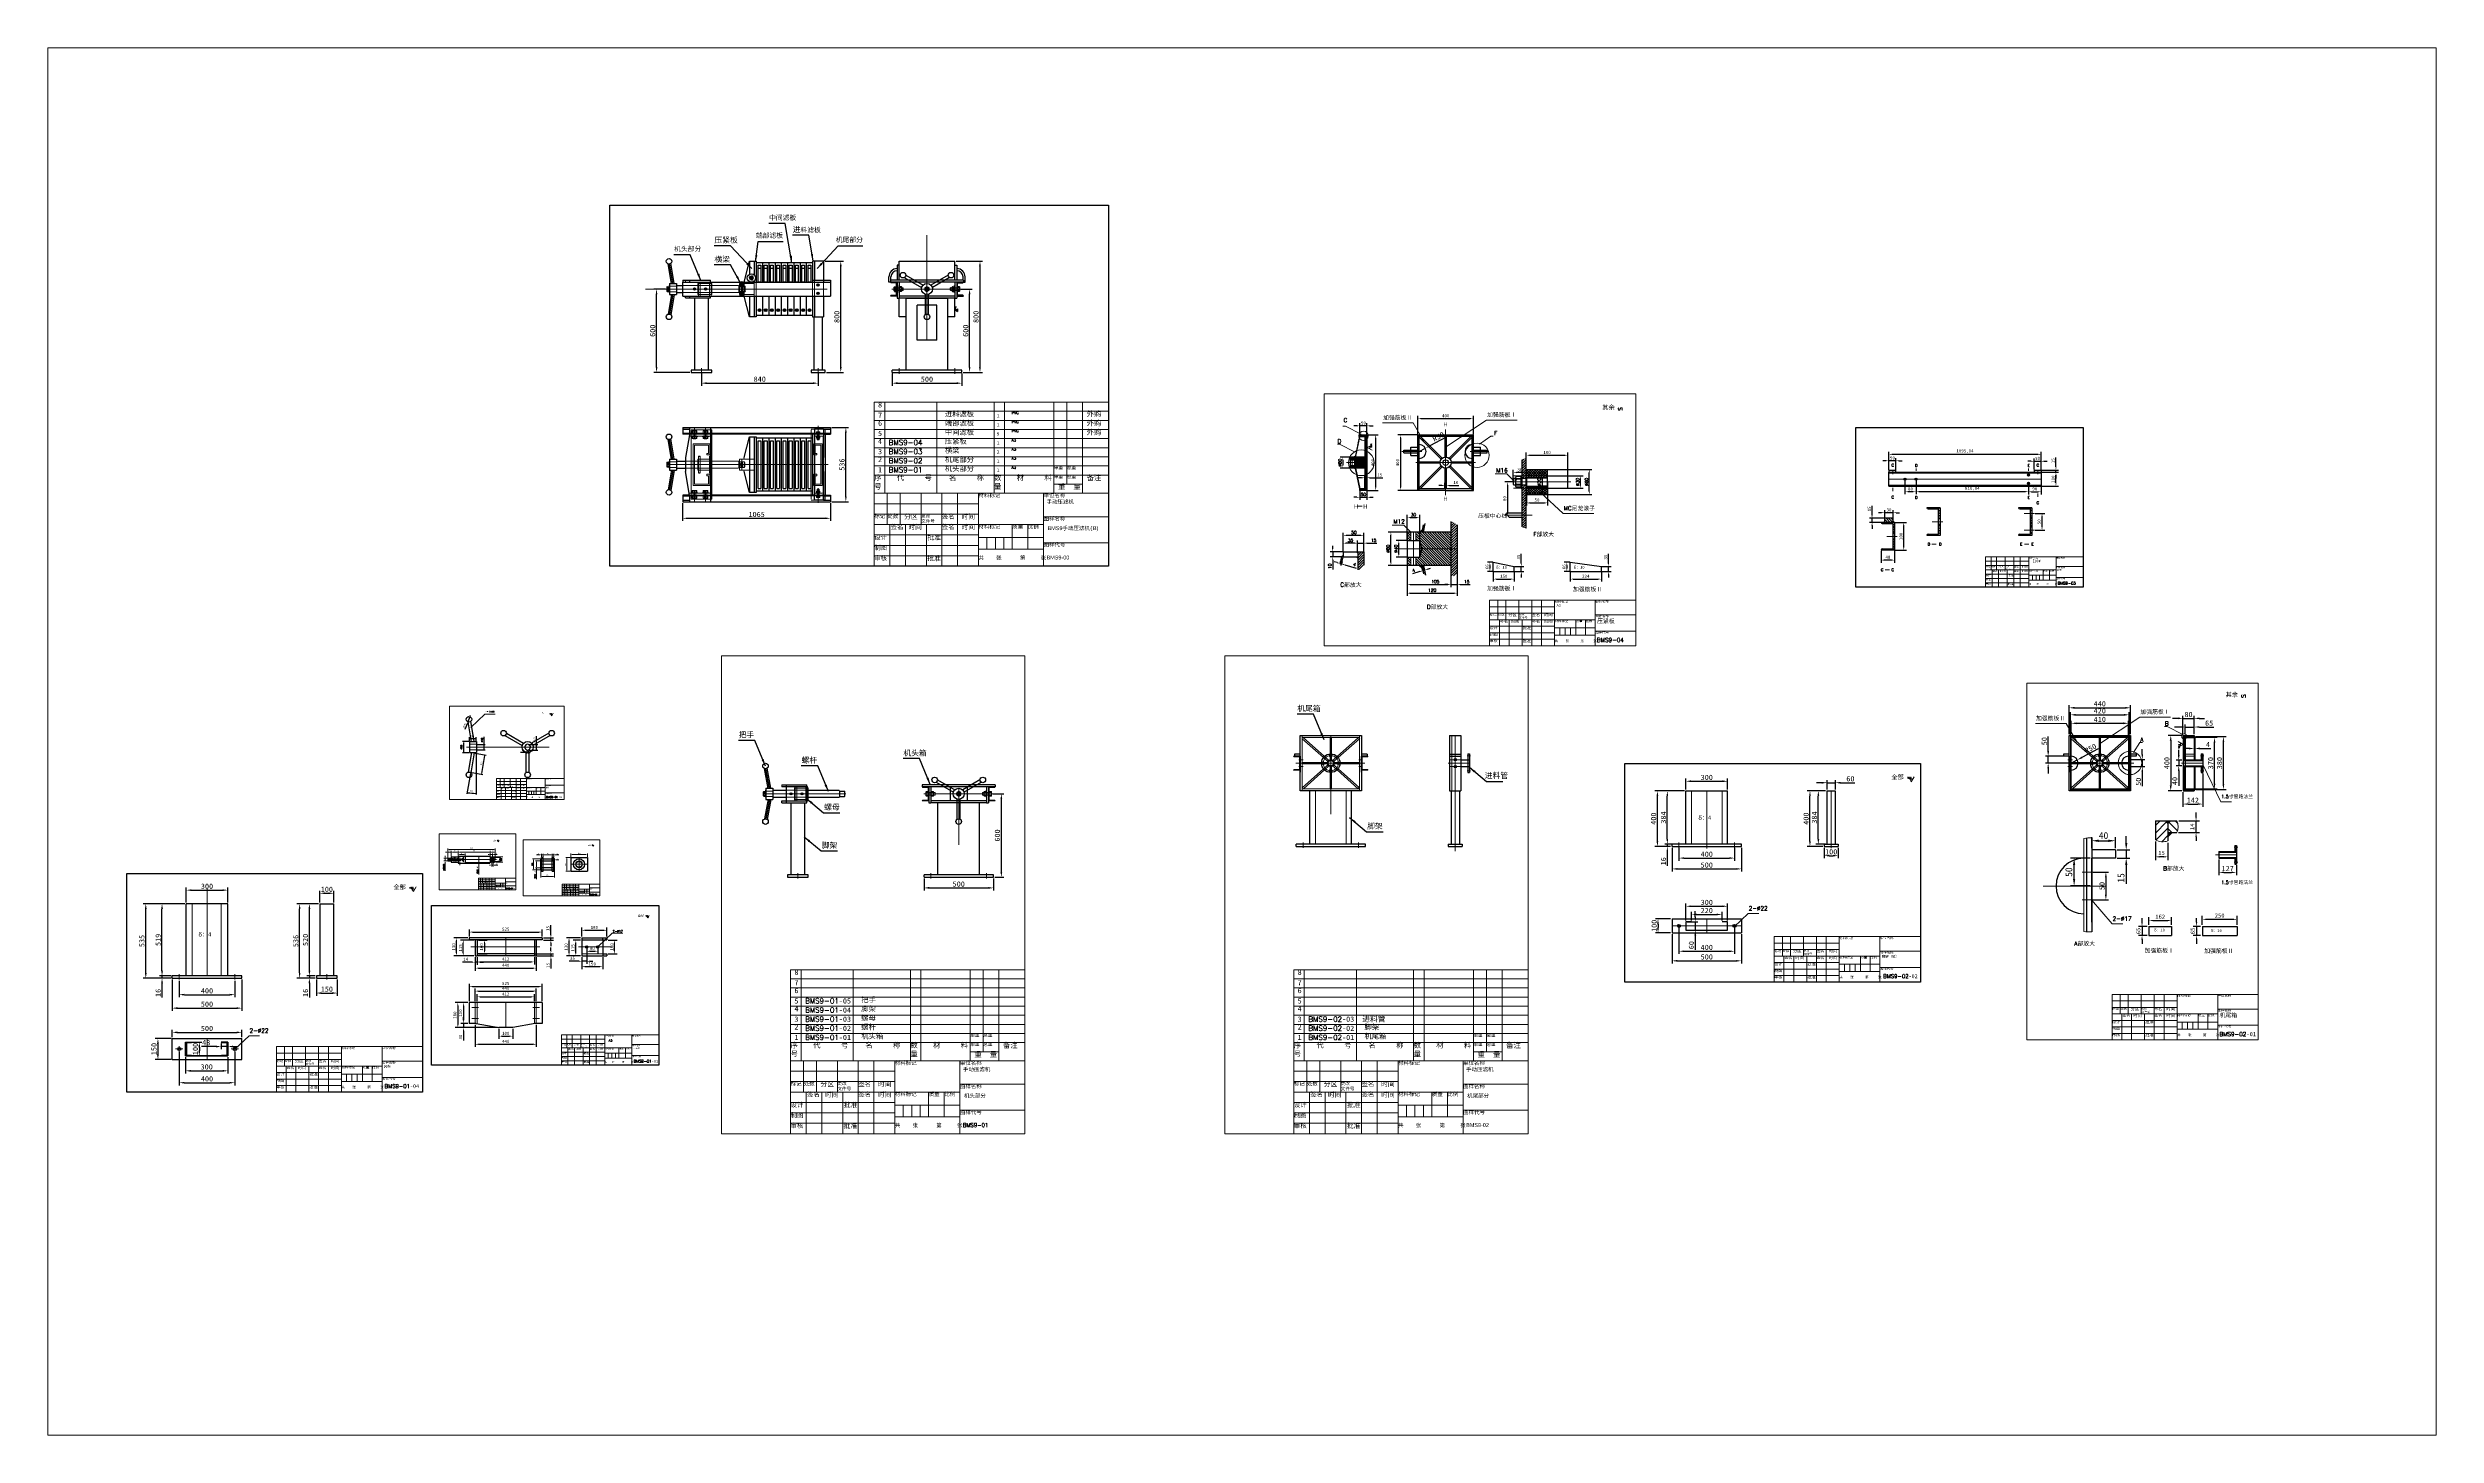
# Model space of a CAD drawing. Header units: millimetres. Extents: x 27179 to 44376, y -2108 to 7885.
import ezdxf
from ezdxf.lldxf.tags import DXFTag

# ---------------------------------------------------------------- set-up
doc = ezdxf.new("R2010")
doc.units = ezdxf.units.MM
for name, color, linetype in [('01', 3, 'Continuous'), ('02', 1, 'Continuous'), ('DIM', 7, 'Continuous')]:
    doc.layers.add(name, color=color, linetype=linetype)
for name, color, linetype, lineweight in [('中心层', 1, 'CENTER', 9), ('中心线层', 1, 'CENTER', 9), ('标注层', 5, 'Continuous', 9)]:
    doc.layers.add(name, color=color, linetype=linetype, lineweight=lineweight)
doc.styles.get("Standard").update_dxf_attribs({"font": ''})
doc.styles.get('Standard').set_extended_font_data('SimSun')
tags = doc.linetypes.add('ACAD_ISO03W100', pattern=[30, 12, -18]).pattern_tags.tags
tags[6:7] = [DXFTag(74, 4), DXFTag(75, 0), DXFTag(340, '0'), DXFTag(46, 1.0), DXFTag(50, 0.0), DXFTag(44, 0.0), DXFTag(45, 0.0)]
tags[4:5] = [DXFTag(74, 4), DXFTag(75, 0), DXFTag(340, '0'), DXFTag(46, 1.0), DXFTag(50, 0.0), DXFTag(44, 0.0), DXFTag(45, 0.0)]
tags = doc.linetypes.add('ACAD_ISO12W100', pattern=[21, 12, -3, 0, -3, 0, -3]).pattern_tags.tags
tags[14:15] = [DXFTag(74, 4), DXFTag(75, 0), DXFTag(340, '0'), DXFTag(46, 1.0), DXFTag(50, 0.0), DXFTag(44, 0.0), DXFTag(45, 0.0)]
tags[12:13] = [DXFTag(74, 4), DXFTag(75, 0), DXFTag(340, '0'), DXFTag(46, 1.0), DXFTag(50, 0.0), DXFTag(44, 0.0), DXFTag(45, 0.0)]
tags[10:11] = [DXFTag(74, 4), DXFTag(75, 0), DXFTag(340, '0'), DXFTag(46, 1.0), DXFTag(50, 0.0), DXFTag(44, 0.0), DXFTag(45, 0.0)]
tags[8:9] = [DXFTag(74, 4), DXFTag(75, 0), DXFTag(340, '0'), DXFTag(46, 1.0), DXFTag(50, 0.0), DXFTag(44, 0.0), DXFTag(45, 0.0)]
tags[6:7] = [DXFTag(74, 4), DXFTag(75, 0), DXFTag(340, '0'), DXFTag(46, 1.0), DXFTag(50, 0.0), DXFTag(44, 0.0), DXFTag(45, 0.0)]
tags[4:5] = [DXFTag(74, 4), DXFTag(75, 0), DXFTag(340, '0'), DXFTag(46, 1.0), DXFTag(50, 0.0), DXFTag(44, 0.0), DXFTag(45, 0.0)]
tags = doc.linetypes.add('CENTER', pattern=[50.8, 31.75, -6.35, 6.35, -6.35]).pattern_tags.tags
tags[10:11] = [DXFTag(74, 4), DXFTag(75, 0), DXFTag(340, '0'), DXFTag(46, 1.0), DXFTag(50, 0.0), DXFTag(44, 0.0), DXFTag(45, 0.0)]
tags[8:9] = [DXFTag(74, 4), DXFTag(75, 0), DXFTag(340, '0'), DXFTag(46, 1.0), DXFTag(50, 0.0), DXFTag(44, 0.0), DXFTag(45, 0.0)]
tags[6:7] = [DXFTag(74, 4), DXFTag(75, 0), DXFTag(340, '0'), DXFTag(46, 1.0), DXFTag(50, 0.0), DXFTag(44, 0.0), DXFTag(45, 0.0)]
tags[4:5] = [DXFTag(74, 4), DXFTag(75, 0), DXFTag(340, '0'), DXFTag(46, 1.0), DXFTag(50, 0.0), DXFTag(44, 0.0), DXFTag(45, 0.0)]
doc.dimstyles.new('ISO-25', dxfattribs={"dimscale": 20, "dimtxt": 2.5, "dimasz": 2.5, "dimexe": 1.25, "dimexo": 0.625, "dimtad": 1, "dimtxsty": 'Standard', "dimcen": 2.5, "dimadec": 0, "dimazin": 0, "dimtfac": 1, "dimtmove": 0, "dimatfit": 3, "dimfxl": 1, "dimarcsym": 0})
pattern_1 = [(45, (441.303, 0), (-8.980256, 8.980256), [])]
pattern_2 = [(45, (335.672, -185.653), (-8.980256, 8.980256), [])]

# ---------------------------------------------------------------- blocks, each defined once
blk = doc.blocks.new('*D1')
at = {"layer": 'Defpoints', "color": 0, "transparency": 16777216}
for p in [(31885, 5547), (32725, 5547), (32725, 5469)]:
    blk.add_point(p, dxfattribs=at)
at = {"layer": '标注层', "color": 0, "lineweight": -2, "transparency": 16777216}
for p, q in [((31885, 5538), (31885, 5451)), ((32725, 5538), (32725, 5451)), ((31923, 5469), (32688, 5469))]:
    blk.add_line(p, q, dxfattribs=at)
at = {"layer": '标注层', "color": 0, "transparency": 16777216}
for points in [[(31923, 5476), (31923, 5463), (31885, 5469)], [(32688, 5476), (32688, 5463), (32725, 5469)]]:
    blk.add_solid(points, dxfattribs=at)
at = {"layer": '标注层', "color": 0, "transparency": 16777216, "insert": (32305, 5498), "char_height": 37.5, "attachment_point": 5}
blk.add_mtext('840', dxfattribs=at)
blk = doc.blocks.new('*D2')
at = {"layer": 'Defpoints', "color": 0, "transparency": 16777216}
for p in [(32765, 6347), (32888, 6347), (32775, 5547)]:
    blk.add_point(p, dxfattribs=at)
at = {"layer": '标注层', "color": 0, "lineweight": -2, "transparency": 16777216}
for p, q in [((32775, 6347), (32907, 6347)), ((32888, 5585), (32888, 6310)), ((32785, 5547), (32907, 5547))]:
    blk.add_line(p, q, dxfattribs=at)
at = {"layer": '标注层', "color": 0, "transparency": 16777216}
for points in [[(32882, 6310), (32895, 6310), (32888, 6347)], [(32882, 5585), (32895, 5585), (32888, 5547)]]:
    blk.add_solid(points, dxfattribs=at)
at = {"layer": '标注层', "color": 0, "transparency": 16777216, "insert": (32860, 5947), "char_height": 37.5, "attachment_point": 5, "rotation": 90}
blk.add_mtext('800', dxfattribs=at)
blk = doc.blocks.new('*D3')
at = {"layer": 'Defpoints', "color": 0, "lineweight": -3, "transparency": 16777216}
for p in [(31750, 4615), (32815, 4615), (32815, 4496)]:
    blk.add_point(p, dxfattribs=at)
at = {"layer": '标注层', "color": 0, "lineweight": -2, "transparency": 16777216}
for p, q in [((31750, 4606), (31750, 4477)), ((31788, 4496), (32778, 4496)), ((32815, 4606), (32815, 4477))]:
    blk.add_line(p, q, dxfattribs=at)
at = {"layer": '标注层', "color": 0, "lineweight": -3, "transparency": 16777216}
for points in [[(31788, 4502), (31788, 4490), (31750, 4496)], [(32778, 4502), (32778, 4490), (32815, 4496)]]:
    blk.add_solid(points, dxfattribs=at)
at = {"layer": '标注层', "color": 0, "transparency": 16777216, "insert": (32283, 4524), "char_height": 37.5, "attachment_point": 5}
blk.add_mtext('1065', dxfattribs=at)
blk = doc.blocks.new('*D4')
at = {"layer": 'Defpoints', "color": 0, "transparency": 16777216}
for p in [(33259, 5547), (33759, 5547), (33759, 5469)]:
    blk.add_point(p, dxfattribs=at)
at = {"layer": '标注层', "color": 0, "lineweight": -2, "transparency": 16777216}
for p, q in [((33259, 5538), (33259, 5451)), ((33759, 5538), (33759, 5451)), ((33297, 5469), (33722, 5469))]:
    blk.add_line(p, q, dxfattribs=at)
at = {"layer": '标注层', "color": 0, "transparency": 16777216}
for points in [[(33297, 5476), (33297, 5463), (33259, 5469)], [(33722, 5476), (33722, 5463), (33759, 5469)]]:
    blk.add_solid(points, dxfattribs=at)
at = {"layer": '标注层', "color": 0, "transparency": 16777216, "insert": (33509, 5498), "char_height": 37.5, "attachment_point": 5}
blk.add_mtext('500', dxfattribs=at)
blk = doc.blocks.new('*D5')
at = {"layer": 'Defpoints', "color": 0, "transparency": 16777216}
for p in [(33709, 6347), (33891, 6347), (33759, 5547)]:
    blk.add_point(p, dxfattribs=at)
at = {"layer": '标注层', "color": 0, "lineweight": -2, "transparency": 16777216}
for p, q in [((33719, 6347), (33909, 6347)), ((33891, 5585), (33891, 6310)), ((33769, 5547), (33909, 5547))]:
    blk.add_line(p, q, dxfattribs=at)
at = {"layer": '标注层', "color": 0, "transparency": 16777216}
for points in [[(33884, 6310), (33897, 6310), (33891, 6347)], [(33884, 5585), (33897, 5585), (33891, 5547)]]:
    blk.add_solid(points, dxfattribs=at)
at = {"layer": '标注层', "color": 0, "transparency": 16777216, "insert": (33862, 5947), "char_height": 37.5, "attachment_point": 5, "rotation": 90}
blk.add_mtext('800', dxfattribs=at)
blk = doc.blocks.new('*D6')
at = {"layer": 'Defpoints', "color": 0, "transparency": 16777216}
for p in [(31562, 6147), (31635, 6147), (31810, 5547)]:
    blk.add_point(p, dxfattribs=at)
at = {"layer": '标注层', "color": 0, "lineweight": -2, "transparency": 16777216}
for p, q in [((31626, 6147), (31543, 6147)), ((31562, 5585), (31562, 6110)), ((31801, 5547), (31543, 5547))]:
    blk.add_line(p, q, dxfattribs=at)
at = {"layer": '标注层', "color": 0, "transparency": 16777216}
for points in [[(31556, 6110), (31568, 6110), (31562, 6147)], [(31556, 5585), (31568, 5585), (31562, 5547)]]:
    blk.add_solid(points, dxfattribs=at)
at = {"layer": '标注层', "color": 0, "transparency": 16777216, "insert": (31534, 5847), "char_height": 37.5, "attachment_point": 5, "rotation": 90}
blk.add_mtext('600', dxfattribs=at)
blk = doc.blocks.new('*D7')
at = {"layer": 'Defpoints', "color": 0, "transparency": 16777216}
for p in [(33745, 6147), (33816, 6147), (33759, 5547)]:
    blk.add_point(p, dxfattribs=at)
at = {"layer": '标注层', "color": 0, "lineweight": -2, "transparency": 16777216}
for p, q in [((33754, 6147), (33835, 6147)), ((33816, 5585), (33816, 6110)), ((33769, 5547), (33835, 5547))]:
    blk.add_line(p, q, dxfattribs=at)
at = {"layer": '标注层', "color": 0, "transparency": 16777216}
for points in [[(33810, 6110), (33822, 6110), (33816, 6147)], [(33810, 5585), (33822, 5585), (33816, 5547)]]:
    blk.add_solid(points, dxfattribs=at)
at = {"layer": '标注层', "color": 0, "transparency": 16777216, "insert": (33788, 5847), "char_height": 37.5, "attachment_point": 5, "rotation": 90}
blk.add_mtext('600', dxfattribs=at)
blk = doc.blocks.new('*D8')
at = {"layer": 'Defpoints', "color": 0, "lineweight": -3, "transparency": 16777216}
for p in [(32815, 5151), (32925, 5151), (32815, 4615)]:
    blk.add_point(p, dxfattribs=at)
at = {"layer": '标注层', "color": 0, "lineweight": -2, "transparency": 16777216}
for p, q in [((32825, 5151), (32944, 5151)), ((32925, 4653), (32925, 5113)), ((32825, 4615), (32944, 4615))]:
    blk.add_line(p, q, dxfattribs=at)
at = {"layer": '标注层', "color": 0, "lineweight": -3, "transparency": 16777216}
for points in [[(32919, 5113), (32931, 5113), (32925, 5151)], [(32919, 4653), (32931, 4653), (32925, 4615)]]:
    blk.add_solid(points, dxfattribs=at)
at = {"layer": '标注层', "color": 0, "transparency": 16777216, "insert": (32897, 4883), "char_height": 37.5, "attachment_point": 5, "rotation": 90}
blk.add_mtext('536', dxfattribs=at)
blk = doc.blocks.new('*D9')
at = {"layer": 'Defpoints', "color": 0, "lineweight": 9, "transparency": 16777216}
for p in [(33488, 1912), (33988, 1912), (33988, 1834)]:
    blk.add_point(p, dxfattribs=at)
at = {"layer": '标注层', "color": 0, "lineweight": -2, "transparency": 16777216}
for p, q in [((33488, 1903), (33488, 1816)), ((33988, 1903), (33988, 1816)), ((33525, 1834), (33950, 1834))]:
    blk.add_line(p, q, dxfattribs=at)
at = {"layer": '标注层', "color": 0, "lineweight": 9, "transparency": 16777216}
for points in [[(33525, 1841), (33525, 1828), (33488, 1834)], [(33950, 1841), (33950, 1828), (33988, 1834)]]:
    blk.add_solid(points, dxfattribs=at)
at = {"layer": '标注层', "color": 0, "transparency": 16777216, "insert": (33738, 1862), "char_height": 37.5, "attachment_point": 5}
blk.add_mtext('500', dxfattribs=at)
blk = doc.blocks.new('*D10')
at = {"layer": 'Defpoints', "color": 0, "lineweight": 9, "transparency": 16777216}
for p in [(33974, 2512), (34045, 2512), (33988, 1912)]:
    blk.add_point(p, dxfattribs=at)
at = {"layer": '标注层', "color": 0, "lineweight": -2, "transparency": 16777216}
for p, q in [((33983, 2512), (34063, 2512)), ((34045, 1949), (34045, 2474)), ((33997, 1912), (34063, 1912))]:
    blk.add_line(p, q, dxfattribs=at)
at = {"layer": '标注层', "color": 0, "lineweight": 9, "transparency": 16777216}
for points in [[(34038, 2474), (34051, 2474), (34045, 2512)], [(34038, 1949), (34051, 1949), (34045, 1912)]]:
    blk.add_solid(points, dxfattribs=at)
at = {"layer": '标注层', "color": 0, "transparency": 16777216, "insert": (34016, 2212), "char_height": 37.5, "attachment_point": 5, "rotation": 90}
blk.add_mtext('600', dxfattribs=at)
blk = doc.blocks.new('*D11')
at = {"color": 5, "lineweight": 9, "transparency": 16777216}
for p, q in [((30134, 2068), (30134, 2100)), ((30142, 2092), (30357, 2092)), ((30365, 2065), (30365, 2100))]:
    blk.add_line(p, q, dxfattribs=at)
at = {"color": 5, "lineweight": -3, "transparency": 16777216}
for points in [[(30142, 2093), (30142, 2090), (30134, 2092)], [(30357, 2093), (30357, 2090), (30365, 2092)]]:
    blk.add_solid(points, dxfattribs=at)
at = {"layer": 'Defpoints', "color": 0, "lineweight": -3, "transparency": 16777216}
for p in [(30365, 2092), (30134, 2063), (30365, 2060)]:
    blk.add_point(p, dxfattribs=at)
at = {"color": 5, "lineweight": 9, "transparency": 16777216, "insert": (30249, 2101), "char_height": 8, "attachment_point": 5}
blk.add_mtext('490', dxfattribs=at)
blk = doc.blocks.new('*D12')
at = {"color": 5, "lineweight": 9, "transparency": 16777216}
for p, q in [((30084, 2063), (30084, 2100)), ((30126, 2092), (30092, 2092)), ((30134, 2068), (30134, 2100))]:
    blk.add_line(p, q, dxfattribs=at)
for points in [[(30092, 2093), (30092, 2090), (30084, 2092)], [(30126, 2093), (30126, 2090), (30134, 2092)]]:
    blk.add_solid(points, dxfattribs=at)
at = {"layer": 'Defpoints', "color": 0, "lineweight": 9, "transparency": 16777216}
for p in [(30084, 2092), (30084, 2058), (30134, 2063)]:
    blk.add_point(p, dxfattribs=at)
at = {"color": 5, "lineweight": 9, "transparency": 16777216, "insert": (30109, 2101), "char_height": 8, "attachment_point": 5}
blk.add_mtext('50', dxfattribs=at)
blk = doc.blocks.new('*D13')
at = {"color": 5, "lineweight": 9, "transparency": 16777216}
for p, q in [((30051, 2092), (30043, 2092)), ((30059, 2052), (30059, 2100)), ((30084, 2092), (30059, 2092)), ((30084, 2063), (30084, 2100)), ((30092, 2092), (30100, 2092))]:
    blk.add_line(p, q, dxfattribs=at)
for points in [[(30051, 2093), (30051, 2090), (30059, 2092)], [(30092, 2093), (30092, 2090), (30084, 2092)]]:
    blk.add_solid(points, dxfattribs=at)
at = {"layer": 'Defpoints', "color": 0, "lineweight": 9, "transparency": 16777216}
for p in [(30059, 2092), (30059, 2047), (30084, 2058)]:
    blk.add_point(p, dxfattribs=at)
at = {"color": 5, "lineweight": 9, "transparency": 16777216, "insert": (30072, 2101), "char_height": 8, "attachment_point": 5}
blk.add_mtext('25', dxfattribs=at)
blk = doc.blocks.new('*D14')
at = {"color": 5, "lineweight": 9, "transparency": 16777216}
for p, q in [((30402, 2057), (30455, 2057)), ((30402, 2019), (30455, 2019)), ((30447, 2027), (30447, 2049))]:
    blk.add_line(p, q, dxfattribs=at)
at = {"color": 5, "lineweight": -3, "transparency": 16777216}
for points in [[(30446, 2049), (30448, 2049), (30447, 2057)], [(30446, 2027), (30448, 2027), (30447, 2019)]]:
    blk.add_solid(points, dxfattribs=at)
at = {"layer": 'Defpoints', "color": 0, "lineweight": -3, "transparency": 16777216}
for p in [(30397, 2057), (30397, 2019), (30447, 2057)]:
    blk.add_point(p, dxfattribs=at)
at = {"color": 5, "lineweight": 9, "transparency": 16777216, "insert": (30438, 2038), "char_height": 8, "attachment_point": 5, "rotation": 90}
blk.add_mtext('{\\Ftxt.shx|c0;%%c38}', dxfattribs=at)
blk = doc.blocks.new('*D15')
at = {"color": 5, "lineweight": 9, "transparency": 16777216}
for p, q in [((30089, 2058), (30121, 2058)), ((30089, 2018), (30121, 2018)), ((30113, 2050), (30113, 2026))]:
    blk.add_line(p, q, dxfattribs=at)
at = {"color": 5, "lineweight": -3, "transparency": 16777216}
for points in [[(30112, 2050), (30115, 2050), (30113, 2058)], [(30112, 2026), (30115, 2026), (30113, 2018)]]:
    blk.add_solid(points, dxfattribs=at)
at = {"layer": 'Defpoints', "color": 0, "lineweight": -3, "transparency": 16777216}
for p in [(30084, 2058), (30084, 2018), (30113, 2018)]:
    blk.add_point(p, dxfattribs=at)
at = {"color": 5, "lineweight": 9, "transparency": 16777216, "insert": (30104, 2038), "char_height": 8, "attachment_point": 5, "rotation": 90}
blk.add_mtext('{\\Ftxt.shx|c0;%%c40}', dxfattribs=at)
blk = doc.blocks.new('*D16')
at = {"color": 5, "lineweight": 9, "transparency": 16777216}
for p, q in [((30039, 2056), (30039, 2064)), ((30056, 2048), (30031, 2048)), ((30056, 2028), (30031, 2028)), ((30039, 2048), (30039, 2028)), ((30039, 2020), (30039, 1956))]:
    blk.add_line(p, q, dxfattribs=at)
for points in [[(30038, 2056), (30041, 2056), (30039, 2048)], [(30038, 2020), (30041, 2020), (30039, 2028)]]:
    blk.add_solid(points, dxfattribs=at)
at = {"layer": 'Defpoints', "color": 0, "lineweight": 9, "transparency": 16777216}
for p in [(30039, 2028), (30061, 2048), (30061, 2028)]:
    blk.add_point(p, dxfattribs=at)
at = {"color": 5, "lineweight": 9, "transparency": 16777216, "insert": (30030, 1984), "char_height": 8, "attachment_point": 5, "rotation": 90}
blk.add_mtext('{\\Ftxt.shx|c0;M20X2.5}', dxfattribs=at)
blk = doc.blocks.new('*D17')
at = {"color": 5, "lineweight": 9, "transparency": 16777216}
for p, q in [((30357, 2063), (30275, 2063)), ((30357, 2013), (30275, 2013)), ((30283, 2055), (30283, 2021)), ((30283, 2013), (30283, 1931))]:
    blk.add_line(p, q, dxfattribs=at)
for points in [[(30282, 2055), (30285, 2055), (30283, 2063)], [(30282, 2021), (30285, 2021), (30283, 2013)]]:
    blk.add_solid(points, dxfattribs=at)
at = {"layer": 'Defpoints', "color": 0, "lineweight": 9, "transparency": 16777216}
for p in [(30283, 2013), (30362, 2063), (30362, 2013)]:
    blk.add_point(p, dxfattribs=at)
at = {"color": 5, "lineweight": 9, "transparency": 16777216, "insert": (30273, 1968), "char_height": 8, "attachment_point": 5, "rotation": 90}
blk.add_mtext('{\\Ftxt.shx|c0;50X8}（梯）', dxfattribs=at)
blk = doc.blocks.new('*D18')
at = {"color": 5, "lineweight": 9, "transparency": 16777216}
for p, q in [((30059, 2052), (30059, 2119)), ((30067, 2111), (30392, 2111)), ((30400, 2059), (30400, 2119))]:
    blk.add_line(p, q, dxfattribs=at)
at = {"color": 5, "lineweight": -3, "transparency": 16777216}
for points in [[(30067, 2113), (30067, 2110), (30059, 2111)], [(30392, 2113), (30392, 2110), (30400, 2111)]]:
    blk.add_solid(points, dxfattribs=at)
at = {"layer": 'Defpoints', "color": 0, "lineweight": -3, "transparency": 16777216}
for p in [(30400, 2111), (30059, 2047), (30400, 2054)]:
    blk.add_point(p, dxfattribs=at)
at = {"color": 5, "lineweight": 9, "transparency": 16777216, "insert": (30229, 2120), "char_height": 8, "attachment_point": 5}
blk.add_mtext('600', dxfattribs=at)
blk = doc.blocks.new('*D19')
at = {"color": 5, "lineweight": 9, "transparency": 16777216}
for p, q in [((30745, 2059), (30745, 2080)), ((30753, 2072), (30803, 2072)), ((30811, 2059), (30811, 2080))]:
    blk.add_line(p, q, dxfattribs=at)
for points in [[(30753, 2073), (30753, 2070), (30745, 2072)], [(30803, 2073), (30803, 2070), (30811, 2072)]]:
    blk.add_solid(points, dxfattribs=at)
at = {"layer": 'Defpoints', "color": 0, "lineweight": 9, "transparency": 16777216}
for p in [(30811, 2072), (30745, 2054), (30811, 2054)]:
    blk.add_point(p, dxfattribs=at)
at = {"color": 5, "lineweight": 9, "transparency": 16777216, "insert": (30778, 2081), "char_height": 8, "attachment_point": 5}
blk.add_mtext('66', dxfattribs=at)
blk = doc.blocks.new('*D20')
at = {"color": 5, "lineweight": 9, "transparency": 16777216}
for p, q in [((30803, 2072), (30795, 2072)), ((30811, 2059), (30811, 2080)), ((30811, 2072), (30823, 2072)), ((30823, 2059), (30823, 2080)), ((30831, 2072), (30858, 2072))]:
    blk.add_line(p, q, dxfattribs=at)
for points in [[(30803, 2073), (30803, 2070), (30811, 2072)], [(30831, 2073), (30831, 2070), (30823, 2072)]]:
    blk.add_solid(points, dxfattribs=at)
at = {"layer": 'Defpoints', "color": 0, "lineweight": 9, "transparency": 16777216}
for p in [(30823, 2072), (30811, 2054), (30823, 2054)]:
    blk.add_point(p, dxfattribs=at)
at = {"color": 5, "lineweight": 9, "transparency": 16777216, "insert": (30848, 2081), "char_height": 8, "attachment_point": 5}
blk.add_mtext('12', dxfattribs=at)
blk = doc.blocks.new('*D21')
at = {"color": 5, "lineweight": 9, "transparency": 16777216}
for p, q in [((30725, 2072), (30697, 2072)), ((30733, 2059), (30733, 2080)), ((30745, 2072), (30733, 2072)), ((30745, 2059), (30745, 2080)), ((30753, 2072), (30761, 2072))]:
    blk.add_line(p, q, dxfattribs=at)
for points in [[(30725, 2073), (30725, 2070), (30733, 2072)], [(30753, 2073), (30753, 2070), (30745, 2072)]]:
    blk.add_solid(points, dxfattribs=at)
at = {"layer": 'Defpoints', "color": 0, "lineweight": 9, "transparency": 16777216}
for p in [(30733, 2072), (30733, 2054), (30745, 2054)]:
    blk.add_point(p, dxfattribs=at)
at = {"color": 5, "lineweight": 9, "transparency": 16777216, "insert": (30707, 2081), "char_height": 8, "attachment_point": 5}
blk.add_mtext('12', dxfattribs=at)
blk = doc.blocks.new('*D22')
at = {"color": 5, "lineweight": 9, "transparency": 16777216}
for p, q in [((30815, 2036), (30807, 2036)), ((30823, 2039), (30823, 2028)), ((30823, 2036), (30828, 2036)), ((30828, 2039), (30828, 2028)), ((30836, 2036), (30858, 2036))]:
    blk.add_line(p, q, dxfattribs=at)
for points in [[(30815, 2037), (30815, 2034), (30823, 2036)], [(30836, 2037), (30836, 2034), (30828, 2036)]]:
    blk.add_solid(points, dxfattribs=at)
at = {"layer": 'Defpoints', "color": 0, "lineweight": 9, "transparency": 16777216}
for p in [(30823, 2044), (30828, 2044), (30828, 2036)]:
    blk.add_point(p, dxfattribs=at)
at = {"color": 5, "lineweight": 9, "transparency": 16777216, "insert": (30851, 2045), "char_height": 8, "attachment_point": 5}
blk.add_mtext('5', dxfattribs=at)
blk = doc.blocks.new('*D23')
at = {"color": 5, "lineweight": 9, "transparency": 16777216}
for p, q in [((30728, 1959), (30728, 1909)), ((30736, 1917), (30820, 1917)), ((30828, 1959), (30828, 1909))]:
    blk.add_line(p, q, dxfattribs=at)
for points in [[(30736, 1919), (30736, 1916), (30728, 1917)], [(30820, 1919), (30820, 1916), (30828, 1917)]]:
    blk.add_solid(points, dxfattribs=at)
at = {"layer": 'Defpoints', "color": 0, "lineweight": 9, "transparency": 16777216}
for p in [(30728, 1964), (30828, 1964), (30828, 1917)]:
    blk.add_point(p, dxfattribs=at)
at = {"color": 5, "lineweight": 9, "transparency": 16777216, "insert": (30778, 1926), "char_height": 8, "attachment_point": 5}
blk.add_mtext('100', dxfattribs=at)
blk = doc.blocks.new('*D24')
at = {"color": 5, "lineweight": 9, "transparency": 16777216}
for p, q in [((30723, 2029), (30690, 2029)), ((30723, 1979), (30690, 1979)), ((30698, 2021), (30698, 1987)), ((30698, 1979), (30698, 1896))]:
    blk.add_line(p, q, dxfattribs=at)
for points in [[(30697, 2021), (30700, 2021), (30698, 2029)], [(30697, 1987), (30700, 1987), (30698, 1979)]]:
    blk.add_solid(points, dxfattribs=at)
at = {"layer": 'Defpoints', "color": 0, "lineweight": 9, "transparency": 16777216}
for p in [(30698, 1979), (30728, 2029), (30728, 1979)]:
    blk.add_point(p, dxfattribs=at)
at = {"color": 5, "lineweight": 9, "transparency": 16777216, "insert": (30688, 1934), "char_height": 8, "attachment_point": 5, "rotation": 90}
blk.add_mtext('{\\Ftxt.shx|c0;50X8}（梯）', dxfattribs=at)
blk = doc.blocks.new('*D25')
at = {"color": 5, "lineweight": 9, "transparency": 16777216}
for p, q in [((30723, 2044), (30668, 2044)), ((30723, 1964), (30668, 1964)), ((30676, 2036), (30676, 1972))]:
    blk.add_line(p, q, dxfattribs=at)
for points in [[(30674, 2036), (30677, 2036), (30676, 2044)], [(30674, 1972), (30677, 1972), (30676, 1964)]]:
    blk.add_solid(points, dxfattribs=at)
at = {"layer": 'Defpoints', "color": 0, "lineweight": 9, "transparency": 16777216}
for p in [(30676, 1964), (30728, 2044), (30728, 1964)]:
    blk.add_point(p, dxfattribs=at)
at = {"color": 5, "lineweight": 9, "transparency": 16777216, "insert": (30667, 2004), "char_height": 8, "attachment_point": 5, "rotation": 90}
blk.add_mtext('{\\Ftxt.shx|c0;%%c80}', dxfattribs=at)
blk = doc.blocks.new('*D26')
at = {"color": 5, "lineweight": 9, "transparency": 16777216}
for p, q in [((30944, 2059), (30944, 2082)), ((30952, 2074), (31056, 2074)), ((31064, 2059), (31064, 2082))]:
    blk.add_line(p, q, dxfattribs=at)
for points in [[(30952, 2075), (30952, 2072), (30944, 2074)], [(31056, 2075), (31056, 2072), (31064, 2074)]]:
    blk.add_solid(points, dxfattribs=at)
at = {"layer": 'Defpoints', "color": 0, "lineweight": 9, "transparency": 16777216}
for p in [(31064, 2074), (30944, 2054), (31064, 2054)]:
    blk.add_point(p, dxfattribs=at)
at = {"color": 5, "lineweight": 9, "transparency": 16777216, "insert": (31004, 2083), "char_height": 8, "attachment_point": 5}
blk.add_mtext('120', dxfattribs=at)
blk = doc.blocks.new('*D27')
at = {"color": 5, "lineweight": 9, "transparency": 16777216}
for p, q in [((30939, 2054), (30908, 2054)), ((30939, 1954), (30908, 1954)), ((30916, 2046), (30916, 1962))]:
    blk.add_line(p, q, dxfattribs=at)
for points in [[(30915, 2046), (30917, 2046), (30916, 2054)], [(30915, 1962), (30917, 1962), (30916, 1954)]]:
    blk.add_solid(points, dxfattribs=at)
at = {"layer": 'Defpoints', "color": 0, "lineweight": 9, "transparency": 16777216}
for p in [(30916, 1954), (30944, 2054), (30944, 1954)]:
    blk.add_point(p, dxfattribs=at)
at = {"color": 5, "lineweight": 9, "transparency": 16777216, "insert": (30907, 2004), "char_height": 8, "attachment_point": 5, "rotation": 90}
blk.add_mtext('100', dxfattribs=at)
blk = doc.blocks.new('*D28')
at = {"color": 5, "lineweight": 9, "transparency": 16777216}
for p, q in [((30134, 2068), (30134, 2083)), ((30142, 2075), (30176, 2075)), ((30184, 2068), (30184, 2083))]:
    blk.add_line(p, q, dxfattribs=at)
for points in [[(30142, 2077), (30142, 2074), (30134, 2075)], [(30176, 2077), (30176, 2074), (30184, 2075)]]:
    blk.add_solid(points, dxfattribs=at)
at = {"layer": 'Defpoints', "color": 0, "lineweight": 9, "transparency": 16777216}
for p in [(30184, 2075), (30134, 2063), (30184, 2063)]:
    blk.add_point(p, dxfattribs=at)
at = {"color": 5, "lineweight": 9, "transparency": 16777216, "insert": (30159, 2084), "char_height": 8, "attachment_point": 5}
blk.add_mtext('50', dxfattribs=at)
blk = doc.blocks.new('*D29')
at = {"layer": 'Defpoints', "color": 0, "lineweight": -3, "transparency": 16777216}
for p in [(30214, 1474), (30739, 1516), (30739, 1474)]:
    blk.add_point(p, dxfattribs=at)
at = {"layer": '标注层', "color": 0, "lineweight": -2, "transparency": 16777216}
for p, q in [((30214, 1484), (30214, 1535)), ((30236, 1516), (30716, 1516)), ((30739, 1484), (30739, 1535))]:
    blk.add_line(p, q, dxfattribs=at)
at = {"layer": '标注层', "color": 0, "lineweight": -3, "transparency": 16777216}
for points in [[(30236, 1520), (30236, 1513), (30214, 1516)], [(30716, 1520), (30716, 1513), (30739, 1516)]]:
    blk.add_solid(points, dxfattribs=at)
at = {"layer": '标注层', "color": 0, "transparency": 16777216, "insert": (30476, 1537), "char_height": 22.5, "attachment_point": 5}
blk.add_mtext('525', dxfattribs=at)
blk = doc.blocks.new('*D30')
at = {"layer": 'Defpoints', "color": 0, "lineweight": 9, "transparency": 16777216}
for p in [(30270, 1344), (30682, 1344), (30682, 1301)]:
    blk.add_point(p, dxfattribs=at)
at = {"layer": '标注层', "color": 0, "lineweight": -2, "transparency": 16777216}
for p, q in [((30270, 1335), (30270, 1283)), ((30293, 1301), (30660, 1301)), ((30682, 1335), (30682, 1283))]:
    blk.add_line(p, q, dxfattribs=at)
at = {"layer": '标注层', "color": 0, "lineweight": 9, "transparency": 16777216}
for points in [[(30293, 1305), (30293, 1298), (30270, 1301)], [(30660, 1305), (30660, 1298), (30682, 1301)]]:
    blk.add_solid(points, dxfattribs=at)
at = {"layer": '标注层', "color": 0, "transparency": 16777216, "insert": (30476, 1322), "char_height": 22.5, "attachment_point": 5}
blk.add_mtext('412', dxfattribs=at)
blk = doc.blocks.new('*D31')
at = {"layer": 'Defpoints', "color": 0, "lineweight": 9, "transparency": 16777216}
for p in [(30256, 1344), (30696, 1344), (30696, 1256)]:
    blk.add_point(p, dxfattribs=at)
at = {"layer": '标注层', "color": 0, "lineweight": -2, "transparency": 16777216}
for p, q in [((30256, 1335), (30256, 1238)), ((30279, 1256), (30674, 1256)), ((30696, 1335), (30696, 1238))]:
    blk.add_line(p, q, dxfattribs=at)
at = {"layer": '标注层', "color": 0, "lineweight": 9, "transparency": 16777216}
for points in [[(30279, 1260), (30279, 1253), (30256, 1256)], [(30674, 1260), (30674, 1253), (30696, 1256)]]:
    blk.add_solid(points, dxfattribs=at)
at = {"layer": '标注层', "color": 0, "transparency": 16777216, "insert": (30476, 1277), "char_height": 22.5, "attachment_point": 5}
blk.add_mtext('440', dxfattribs=at)
blk = doc.blocks.new('*D32')
at = {"layer": 'Defpoints', "color": 0, "lineweight": 9, "transparency": 16777216}
for p in [(30121, 1474), (30214, 1474), (30256, 1344)]:
    blk.add_point(p, dxfattribs=at)
at = {"layer": '标注层', "color": 0, "lineweight": -2, "transparency": 16777216}
for p, q in [((30204, 1474), (30103, 1474)), ((30121, 1367), (30121, 1452)), ((30247, 1344), (30103, 1344))]:
    blk.add_line(p, q, dxfattribs=at)
at = {"layer": '标注层', "color": 0, "lineweight": 9, "transparency": 16777216}
for points in [[(30118, 1452), (30125, 1452), (30121, 1474)], [(30118, 1367), (30125, 1367), (30121, 1344)]]:
    blk.add_solid(points, dxfattribs=at)
at = {"layer": '标注层', "color": 0, "transparency": 16777216, "insert": (30101, 1409), "char_height": 22.5, "attachment_point": 5, "rotation": 90}
blk.add_mtext('130', dxfattribs=at)
blk = doc.blocks.new('*D33')
at = {"layer": 'Defpoints', "color": 0, "lineweight": 9, "transparency": 16777216}
for p in [(30170, 1459), (30256, 1459), (30256, 1344)]:
    blk.add_point(p, dxfattribs=at)
at = {"layer": '标注层', "color": 0, "lineweight": -2, "transparency": 16777216}
for p, q in [((30247, 1459), (30151, 1459)), ((30170, 1367), (30170, 1437)), ((30247, 1344), (30151, 1344))]:
    blk.add_line(p, q, dxfattribs=at)
at = {"layer": '标注层', "color": 0, "lineweight": 9, "transparency": 16777216}
for points in [[(30166, 1437), (30174, 1437), (30170, 1459)], [(30166, 1367), (30174, 1367), (30170, 1344)]]:
    blk.add_solid(points, dxfattribs=at)
at = {"layer": '标注层', "color": 0, "transparency": 16777216, "insert": (30150, 1402), "char_height": 22.5, "attachment_point": 5, "rotation": 90}
blk.add_mtext('115', dxfattribs=at)
blk = doc.blocks.new('*D34')
at = {"layer": 'Defpoints', "color": 0, "lineweight": -3, "transparency": 16777216}
for p in [(30270, 1459), (30270, 1359), (30323, 1359)]:
    blk.add_point(p, dxfattribs=at)
at = {"layer": '标注层', "color": 0, "lineweight": -2, "transparency": 16777216}
for p, q in [((30279, 1459), (30342, 1459)), ((30323, 1437), (30323, 1382)), ((30279, 1359), (30342, 1359))]:
    blk.add_line(p, q, dxfattribs=at)
at = {"layer": '标注层', "color": 0, "lineweight": -3, "transparency": 16777216}
for points in [[(30319, 1437), (30327, 1437), (30323, 1459)], [(30319, 1382), (30327, 1382), (30323, 1359)]]:
    blk.add_solid(points, dxfattribs=at)
at = {"layer": '标注层', "color": 0, "transparency": 16777216, "insert": (30302, 1409), "char_height": 22.5, "attachment_point": 5, "rotation": 90}
blk.add_mtext('100', dxfattribs=at)
blk = doc.blocks.new('*D35')
at = {"layer": 'Defpoints', "color": 0, "lineweight": 9, "transparency": 16777216}
for p in [(30682, 1050), (30270, 1008), (30682, 1008)]:
    blk.add_point(p, dxfattribs=at)
at = {"layer": '标注层', "color": 0, "lineweight": -2, "transparency": 16777216}
for p, q in [((30270, 1018), (30270, 1068)), ((30293, 1050), (30660, 1050)), ((30682, 1018), (30682, 1068))]:
    blk.add_line(p, q, dxfattribs=at)
at = {"layer": '标注层', "color": 0, "lineweight": 9, "transparency": 16777216}
for points in [[(30293, 1053), (30293, 1046), (30270, 1050)], [(30660, 1053), (30660, 1046), (30682, 1050)]]:
    blk.add_solid(points, dxfattribs=at)
at = {"layer": '标注层', "color": 0, "transparency": 16777216, "insert": (30476, 1070), "char_height": 22.5, "attachment_point": 5}
blk.add_mtext('412', dxfattribs=at)
blk = doc.blocks.new('*D36')
at = {"layer": 'Defpoints', "color": 0, "lineweight": 9, "transparency": 16777216}
for p in [(30696, 1091), (30256, 1008), (30696, 1008)]:
    blk.add_point(p, dxfattribs=at)
at = {"layer": '标注层', "color": 0, "lineweight": -2, "transparency": 16777216}
for p, q in [((30256, 1018), (30256, 1110)), ((30279, 1091), (30674, 1091)), ((30696, 1018), (30696, 1110))]:
    blk.add_line(p, q, dxfattribs=at)
at = {"layer": '标注层', "color": 0, "lineweight": 9, "transparency": 16777216}
for points in [[(30279, 1095), (30279, 1087), (30256, 1091)], [(30674, 1095), (30674, 1087), (30696, 1091)]]:
    blk.add_solid(points, dxfattribs=at)
at = {"layer": '标注层', "color": 0, "transparency": 16777216, "insert": (30476, 1112), "char_height": 22.5, "attachment_point": 5}
blk.add_mtext('440', dxfattribs=at)
blk = doc.blocks.new('*D37')
at = {"layer": 'Defpoints', "color": 0, "lineweight": -3, "transparency": 16777216}
for p in [(30426, 828), (30526, 828), (30526, 766)]:
    blk.add_point(p, dxfattribs=at)
at = {"layer": '标注层', "color": 0, "lineweight": -2, "transparency": 16777216}
for p, q in [((30426, 819), (30426, 748)), ((30449, 766), (30504, 766)), ((30526, 819), (30526, 748))]:
    blk.add_line(p, q, dxfattribs=at)
at = {"layer": '标注层', "color": 0, "lineweight": -3, "transparency": 16777216}
for points in [[(30449, 770), (30449, 763), (30426, 766)], [(30504, 770), (30504, 763), (30526, 766)]]:
    blk.add_solid(points, dxfattribs=at)
at = {"layer": '标注层', "color": 0, "transparency": 16777216, "insert": (30476, 787), "char_height": 22.5, "attachment_point": 5}
blk.add_mtext('100', dxfattribs=at)
blk = doc.blocks.new('*D38')
at = {"layer": 'Defpoints', "color": 0, "lineweight": 9, "transparency": 16777216}
for p in [(30256, 858), (30696, 858), (30696, 708)]:
    blk.add_point(p, dxfattribs=at)
at = {"layer": '标注层', "color": 0, "lineweight": -2, "transparency": 16777216}
for p, q in [((30256, 849), (30256, 689)), ((30279, 708), (30674, 708)), ((30696, 849), (30696, 689))]:
    blk.add_line(p, q, dxfattribs=at)
at = {"layer": '标注层', "color": 0, "lineweight": 9, "transparency": 16777216}
for points in [[(30279, 712), (30279, 704), (30256, 708)], [(30674, 712), (30674, 704), (30696, 708)]]:
    blk.add_solid(points, dxfattribs=at)
at = {"layer": '标注层', "color": 0, "transparency": 16777216, "insert": (30476, 729), "char_height": 22.5, "attachment_point": 5}
blk.add_mtext('440', dxfattribs=at)
blk = doc.blocks.new('*D39')
at = {"layer": 'Defpoints', "color": 0, "lineweight": -3, "transparency": 16777216}
for p in [(30739, 1125), (30214, 1008), (30739, 1008)]:
    blk.add_point(p, dxfattribs=at)
at = {"layer": '标注层', "color": 0, "lineweight": -2, "transparency": 16777216}
for p, q in [((30214, 1018), (30214, 1144)), ((30236, 1125), (30716, 1125)), ((30739, 1018), (30739, 1144))]:
    blk.add_line(p, q, dxfattribs=at)
at = {"layer": '标注层', "color": 0, "lineweight": -3, "transparency": 16777216}
for points in [[(30236, 1129), (30236, 1121), (30214, 1125)], [(30716, 1129), (30716, 1121), (30739, 1125)]]:
    blk.add_solid(points, dxfattribs=at)
at = {"layer": '标注层', "color": 0, "transparency": 16777216, "insert": (30476, 1146), "char_height": 22.5, "attachment_point": 5}
blk.add_mtext('525', dxfattribs=at)
blk = doc.blocks.new('*D40')
at = {"layer": 'Defpoints', "color": 0, "lineweight": -3, "transparency": 16777216}
for p in [(30214, 1008), (30171, 858), (30214, 858)]:
    blk.add_point(p, dxfattribs=at)
at = {"layer": '标注层', "color": 0, "lineweight": -2, "transparency": 16777216}
for p, q in [((30204, 1008), (30152, 1008)), ((30171, 986), (30171, 881)), ((30204, 858), (30152, 858))]:
    blk.add_line(p, q, dxfattribs=at)
at = {"layer": '标注层', "color": 0, "lineweight": -3, "transparency": 16777216}
for points in [[(30167, 986), (30175, 986), (30171, 1008)], [(30167, 881), (30175, 881), (30171, 858)]]:
    blk.add_solid(points, dxfattribs=at)
at = {"layer": '标注层', "color": 0, "transparency": 16777216, "insert": (30150, 933), "char_height": 22.5, "attachment_point": 5, "rotation": 90}
blk.add_mtext('150', dxfattribs=at)
blk = doc.blocks.new('*D41')
at = {"layer": 'Defpoints', "color": 0, "lineweight": -3, "transparency": 16777216}
for p in [(30171, 828), (30214, 858), (30426, 828)]:
    blk.add_point(p, dxfattribs=at)
at = {"layer": '标注层', "color": 0, "lineweight": -2, "transparency": 16777216}
for p, q in [((30171, 881), (30171, 903)), ((30204, 858), (30152, 858)), ((30417, 828), (30152, 828)), ((30171, 858), (30171, 828)), ((30171, 806), (30171, 736))]:
    blk.add_line(p, q, dxfattribs=at)
at = {"layer": '标注层', "color": 0, "lineweight": -3, "transparency": 16777216}
for points in [[(30167, 881), (30175, 881), (30171, 858)], [(30167, 806), (30175, 806), (30171, 828)]]:
    blk.add_solid(points, dxfattribs=at)
at = {"layer": '标注层', "color": 0, "transparency": 16777216, "insert": (30150, 760), "char_height": 22.5, "attachment_point": 5, "rotation": 90}
blk.add_mtext('30', dxfattribs=at)
blk = doc.blocks.new('*D42')
at = {"layer": 'Defpoints', "color": 0, "lineweight": -3, "transparency": 16777216}
for p in [(30214, 1008), (30131, 828), (30426, 828)]:
    blk.add_point(p, dxfattribs=at)
at = {"layer": '标注层', "color": 0, "lineweight": -2, "transparency": 16777216}
for p, q in [((30204, 1008), (30112, 1008)), ((30131, 986), (30131, 851)), ((30417, 828), (30112, 828))]:
    blk.add_line(p, q, dxfattribs=at)
at = {"layer": '标注层', "color": 0, "lineweight": -3, "transparency": 16777216}
for points in [[(30127, 986), (30135, 986), (30131, 1008)], [(30127, 851), (30135, 851), (30131, 828)]]:
    blk.add_solid(points, dxfattribs=at)
at = {"layer": '标注层', "color": 0, "transparency": 16777216, "insert": (30110, 918), "char_height": 22.5, "attachment_point": 5, "rotation": 90}
blk.add_mtext('180', dxfattribs=at)
blk = doc.blocks.new('*D43')
at = {"layer": 'Defpoints', "color": 0, "lineweight": -3, "transparency": 16777216}
for p in [(31024, 1474), (31204, 1529), (31204, 1474)]:
    blk.add_point(p, dxfattribs=at)
at = {"layer": '标注层', "color": 0, "lineweight": -2, "transparency": 16777216}
for p, q in [((31024, 1484), (31024, 1548)), ((31047, 1529), (31182, 1529)), ((31204, 1484), (31204, 1548))]:
    blk.add_line(p, q, dxfattribs=at)
at = {"layer": '标注层', "color": 0, "lineweight": -3, "transparency": 16777216}
for points in [[(31047, 1533), (31047, 1525), (31024, 1529)], [(31182, 1533), (31182, 1525), (31204, 1529)]]:
    blk.add_solid(points, dxfattribs=at)
at = {"layer": '标注层', "color": 0, "transparency": 16777216, "insert": (31114, 1550), "char_height": 22.5, "attachment_point": 5}
blk.add_mtext('180', dxfattribs=at)
blk = doc.blocks.new('*D44')
at = {"layer": 'Defpoints', "color": 0, "lineweight": 9, "transparency": 16777216}
for p in [(31024, 1344), (31174, 1344), (31174, 1267)]:
    blk.add_point(p, dxfattribs=at)
at = {"layer": '标注层', "color": 0, "lineweight": -2, "transparency": 16777216}
for p, q in [((31024, 1335), (31024, 1248)), ((31047, 1267), (31152, 1267)), ((31174, 1335), (31174, 1248))]:
    blk.add_line(p, q, dxfattribs=at)
at = {"layer": '标注层', "color": 0, "lineweight": 9, "transparency": 16777216}
for points in [[(31047, 1271), (31047, 1263), (31024, 1267)], [(31152, 1271), (31152, 1263), (31174, 1267)]]:
    blk.add_solid(points, dxfattribs=at)
at = {"layer": '标注层', "color": 0, "transparency": 16777216, "insert": (31099, 1287), "char_height": 22.5, "attachment_point": 5}
blk.add_mtext('150', dxfattribs=at)
blk = doc.blocks.new('*D45')
at = {"layer": 'Defpoints', "color": 0, "lineweight": -3, "transparency": 16777216}
for p in [(30981, 1459), (31024, 1459), (31024, 1344)]:
    blk.add_point(p, dxfattribs=at)
at = {"layer": '标注层', "color": 0, "lineweight": -2, "transparency": 16777216}
for p, q in [((31015, 1459), (30962, 1459)), ((30981, 1367), (30981, 1437)), ((31015, 1344), (30962, 1344))]:
    blk.add_line(p, q, dxfattribs=at)
at = {"layer": '标注层', "color": 0, "lineweight": -3, "transparency": 16777216}
for points in [[(30977, 1437), (30984, 1437), (30981, 1459)], [(30977, 1367), (30984, 1367), (30981, 1344)]]:
    blk.add_solid(points, dxfattribs=at)
at = {"layer": '标注层', "color": 0, "transparency": 16777216, "insert": (30960, 1402), "char_height": 22.5, "attachment_point": 5, "rotation": 90}
blk.add_mtext('115', dxfattribs=at)
blk = doc.blocks.new('*D46')
at = {"layer": 'Defpoints', "color": 0, "lineweight": -3, "transparency": 16777216}
for p in [(30932, 1474), (31024, 1474), (31024, 1344)]:
    blk.add_point(p, dxfattribs=at)
at = {"layer": '标注层', "color": 0, "lineweight": -2, "transparency": 16777216}
for p, q in [((31015, 1474), (30913, 1474)), ((30932, 1367), (30932, 1452)), ((31015, 1344), (30913, 1344))]:
    blk.add_line(p, q, dxfattribs=at)
at = {"layer": '标注层', "color": 0, "lineweight": -3, "transparency": 16777216}
for points in [[(30928, 1452), (30936, 1452), (30932, 1474)], [(30928, 1367), (30936, 1367), (30932, 1344)]]:
    blk.add_solid(points, dxfattribs=at)
at = {"layer": '标注层', "color": 0, "transparency": 16777216, "insert": (30911, 1409), "char_height": 22.5, "attachment_point": 5, "rotation": 90}
blk.add_mtext('130', dxfattribs=at)
blk = doc.blocks.new('*D47')
at = {"layer": 'Defpoints', "color": 0, "lineweight": -3, "transparency": 16777216}
for p in [(31204, 1459), (31260, 1459), (31204, 1359)]:
    blk.add_point(p, dxfattribs=at)
at = {"layer": '标注层', "color": 0, "lineweight": -2, "transparency": 16777216}
for p, q in [((31213, 1459), (31279, 1459)), ((31260, 1382), (31260, 1437)), ((31213, 1359), (31279, 1359))]:
    blk.add_line(p, q, dxfattribs=at)
at = {"layer": '标注层', "color": 0, "lineweight": -3, "transparency": 16777216}
for points in [[(31256, 1437), (31264, 1437), (31260, 1459)], [(31256, 1382), (31264, 1382), (31260, 1359)]]:
    blk.add_solid(points, dxfattribs=at)
at = {"layer": '标注层', "color": 0, "transparency": 16777216, "insert": (31239, 1409), "char_height": 22.5, "attachment_point": 5, "rotation": 90}
blk.add_mtext('100', dxfattribs=at)
blk = doc.blocks.new('*D48')
at = {"layer": 'Defpoints', "color": 0, "lineweight": -3, "transparency": 16777216}
for p in [(31059, 1409), (31139, 1409), (31139, 1378)]:
    blk.add_point(p, dxfattribs=at)
at = {"layer": '标注层', "color": 0, "lineweight": -2, "transparency": 16777216}
for p, q in [((31059, 1400), (31059, 1359)), ((31082, 1378), (31117, 1378)), ((31139, 1400), (31139, 1359))]:
    blk.add_line(p, q, dxfattribs=at)
at = {"layer": '标注层', "color": 0, "lineweight": -3, "transparency": 16777216}
for points in [[(31082, 1382), (31082, 1374), (31059, 1378)], [(31117, 1382), (31117, 1374), (31139, 1378)]]:
    blk.add_solid(points, dxfattribs=at)
at = {"layer": '标注层', "color": 0, "transparency": 16777216, "insert": (31099, 1399), "char_height": 22.5, "attachment_point": 5}
blk.add_mtext('80', dxfattribs=at)
blk = doc.blocks.new('*D49')
at = {"layer": 'Defpoints', "color": 0, "lineweight": 9, "transparency": 16777216}
for p in [(28075, 1184), (28575, 1184), (28575, 968)]:
    blk.add_point(p, dxfattribs=at)
at = {"layer": '标注层', "color": 0, "lineweight": -2, "transparency": 16777216}
for p, q in [((28075, 1175), (28075, 950)), ((28575, 1175), (28575, 950)), ((28113, 968), (28538, 968))]:
    blk.add_line(p, q, dxfattribs=at)
at = {"layer": '标注层', "color": 0, "lineweight": 9, "transparency": 16777216}
for points in [[(28113, 975), (28113, 962), (28075, 968)], [(28538, 975), (28538, 962), (28575, 968)]]:
    blk.add_solid(points, dxfattribs=at)
at = {"layer": '标注层', "color": 0, "transparency": 16777216, "insert": (28325, 997), "char_height": 37.5, "attachment_point": 5}
blk.add_mtext('500', dxfattribs=at)
blk = doc.blocks.new('*D50')
at = {"layer": 'Defpoints', "color": 0, "lineweight": 9, "transparency": 16777216}
for p in [(28125, 1174), (28525, 1174), (28525, 1065)]:
    blk.add_point(p, dxfattribs=at)
at = {"layer": '标注层', "color": 0, "lineweight": -2, "transparency": 16777216}
for p, q in [((28125, 1165), (28125, 1047)), ((28163, 1065), (28488, 1065)), ((28525, 1165), (28525, 1047))]:
    blk.add_line(p, q, dxfattribs=at)
at = {"layer": '标注层', "color": 0, "lineweight": 9, "transparency": 16777216}
for points in [[(28163, 1072), (28163, 1059), (28125, 1065)], [(28488, 1072), (28488, 1059), (28525, 1065)]]:
    blk.add_solid(points, dxfattribs=at)
at = {"layer": '标注层', "color": 0, "transparency": 16777216, "insert": (28325, 1093), "char_height": 37.5, "attachment_point": 5}
blk.add_mtext('400', dxfattribs=at)
blk = doc.blocks.new('*D51')
at = {"layer": 'Defpoints', "color": 0, "lineweight": 9, "transparency": 16777216}
for p in [(29113, 1184), (29263, 1184), (29263, 1077)]:
    blk.add_point(p, dxfattribs=at)
at = {"layer": '标注层', "color": 0, "lineweight": -2, "transparency": 16777216}
for p, q in [((29113, 1175), (29113, 1058)), ((29150, 1077), (29225, 1077)), ((29263, 1175), (29263, 1058))]:
    blk.add_line(p, q, dxfattribs=at)
at = {"layer": '标注层', "color": 0, "lineweight": 9, "transparency": 16777216}
for points in [[(29150, 1083), (29150, 1070), (29113, 1077)], [(29225, 1083), (29225, 1070), (29263, 1077)]]:
    blk.add_solid(points, dxfattribs=at)
at = {"layer": '标注层', "color": 0, "transparency": 16777216, "insert": (29188, 1105), "char_height": 37.5, "attachment_point": 5}
blk.add_mtext('150', dxfattribs=at)
blk = doc.blocks.new('*D52')
at = {"layer": 'Defpoints', "color": 0, "lineweight": 9, "transparency": 16777216}
for p in [(28475, 1818), (28175, 1719), (28475, 1719)]:
    blk.add_point(p, dxfattribs=at)
at = {"layer": '标注层', "color": 0, "lineweight": -2, "transparency": 16777216}
for p, q in [((28175, 1729), (28175, 1837)), ((28213, 1818), (28438, 1818)), ((28475, 1729), (28475, 1837))]:
    blk.add_line(p, q, dxfattribs=at)
at = {"layer": '标注层', "color": 0, "lineweight": 9, "transparency": 16777216}
for points in [[(28213, 1824), (28213, 1812), (28175, 1818)], [(28438, 1824), (28438, 1812), (28475, 1818)]]:
    blk.add_solid(points, dxfattribs=at)
at = {"layer": '标注层', "color": 0, "transparency": 16777216, "insert": (28325, 1846), "char_height": 37.5, "attachment_point": 5}
blk.add_mtext('300', dxfattribs=at)
blk = doc.blocks.new('*D53')
at = {"layer": 'Defpoints', "color": 0, "lineweight": 9, "transparency": 16777216}
for p in [(29138, 1720), (29238, 1796), (29238, 1720)]:
    blk.add_point(p, dxfattribs=at)
at = {"layer": '标注层', "color": 0, "lineweight": -2, "transparency": 16777216}
for p, q in [((29138, 1730), (29138, 1814)), ((29175, 1796), (29200, 1796)), ((29238, 1730), (29238, 1814))]:
    blk.add_line(p, q, dxfattribs=at)
at = {"layer": '标注层', "color": 0, "lineweight": 9, "transparency": 16777216}
for points in [[(29175, 1802), (29175, 1789), (29138, 1796)], [(29200, 1802), (29200, 1789), (29238, 1796)]]:
    blk.add_solid(points, dxfattribs=at)
at = {"layer": '标注层', "color": 0, "transparency": 16777216, "insert": (29188, 1824), "char_height": 37.5, "attachment_point": 5}
blk.add_mtext('100', dxfattribs=at)
blk = doc.blocks.new('*D54')
at = {"layer": 'Defpoints', "color": 0, "lineweight": 9, "transparency": 16777216}
for p in [(28075, 749), (27972, 599), (28075, 599)]:
    blk.add_point(p, dxfattribs=at)
at = {"layer": '标注层', "color": 0, "lineweight": -2, "transparency": 16777216}
for p, q in [((28066, 749), (27953, 749)), ((27972, 711), (27972, 636)), ((28066, 599), (27953, 599))]:
    blk.add_line(p, q, dxfattribs=at)
at = {"layer": '标注层', "color": 0, "lineweight": 9, "transparency": 16777216}
for points in [[(27965, 711), (27978, 711), (27972, 749)], [(27965, 636), (27978, 636), (27972, 599)]]:
    blk.add_solid(points, dxfattribs=at)
at = {"layer": '标注层', "color": 0, "transparency": 16777216, "insert": (27943, 674), "char_height": 37.5, "attachment_point": 5, "rotation": 90}
blk.add_mtext('150', dxfattribs=at)
blk = doc.blocks.new('*D55')
at = {"layer": 'Defpoints', "color": 0, "lineweight": 9, "transparency": 16777216}
for p in [(28075, 749), (28575, 794), (28575, 749)]:
    blk.add_point(p, dxfattribs=at)
at = {"layer": '标注层', "color": 0, "lineweight": -2, "transparency": 16777216}
for p, q in [((28075, 758), (28075, 812)), ((28113, 794), (28538, 794)), ((28575, 758), (28575, 812))]:
    blk.add_line(p, q, dxfattribs=at)
at = {"layer": '标注层', "color": 0, "lineweight": 9, "transparency": 16777216}
for points in [[(28113, 800), (28113, 787), (28075, 794)], [(28538, 800), (28538, 787), (28575, 794)]]:
    blk.add_solid(points, dxfattribs=at)
at = {"layer": '标注层', "color": 0, "transparency": 16777216, "insert": (28325, 822), "char_height": 37.5, "attachment_point": 5}
blk.add_mtext('500', dxfattribs=at)
blk = doc.blocks.new('*D56')
at = {"layer": 'Defpoints', "color": 0, "lineweight": 9, "transparency": 16777216}
for p in [(28171, 624), (28475, 624), (28475, 517)]:
    blk.add_point(p, dxfattribs=at)
at = {"layer": '标注层', "color": 0, "lineweight": -2, "transparency": 16777216}
for p, q in [((28171, 614), (28171, 498)), ((28209, 517), (28438, 517)), ((28475, 614), (28475, 498))]:
    blk.add_line(p, q, dxfattribs=at)
at = {"layer": '标注层', "color": 0, "lineweight": 9, "transparency": 16777216}
for points in [[(28209, 523), (28209, 510), (28171, 517)], [(28438, 523), (28438, 510), (28475, 517)]]:
    blk.add_solid(points, dxfattribs=at)
at = {"layer": '标注层', "color": 0, "transparency": 16777216, "insert": (28323, 545), "char_height": 37.5, "attachment_point": 5}
blk.add_mtext('300', dxfattribs=at)
blk = doc.blocks.new('*D57')
at = {"layer": 'Defpoints', "color": 0, "lineweight": 9, "transparency": 16777216}
for p in [(28210, 724), (28210, 624), (28270, 624)]:
    blk.add_point(p, dxfattribs=at)
at = {"layer": '标注层', "color": 0, "lineweight": -2, "transparency": 16777216}
for p, q in [((28219, 724), (28288, 724)), ((28219, 624), (28288, 624)), ((28270, 686), (28270, 661))]:
    blk.add_line(p, q, dxfattribs=at)
at = {"layer": '标注层', "color": 0, "lineweight": 9, "transparency": 16777216}
for points in [[(28263, 686), (28276, 686), (28270, 724)], [(28263, 661), (28276, 661), (28270, 624)]]:
    blk.add_solid(points, dxfattribs=at)
at = {"layer": '标注层', "color": 0, "transparency": 16777216, "insert": (28241, 674), "char_height": 37.5, "attachment_point": 5, "rotation": 90}
blk.add_mtext('100', dxfattribs=at)
blk = doc.blocks.new('*D58')
at = {"layer": 'Defpoints', "color": 0, "lineweight": 9, "transparency": 16777216}
for p in [(28125, 663), (28525, 663), (28525, 431)]:
    blk.add_point(p, dxfattribs=at)
at = {"layer": '标注层', "color": 0, "lineweight": -2, "transparency": 16777216}
for p, q in [((28125, 653), (28125, 412)), ((28525, 653), (28525, 412)), ((28163, 431), (28488, 431))]:
    blk.add_line(p, q, dxfattribs=at)
at = {"layer": '标注层', "color": 0, "lineweight": 9, "transparency": 16777216}
for points in [[(28163, 437), (28163, 425), (28125, 431)], [(28488, 437), (28488, 425), (28525, 431)]]:
    blk.add_solid(points, dxfattribs=at)
at = {"layer": '标注层', "color": 0, "transparency": 16777216, "insert": (28325, 459), "char_height": 37.5, "attachment_point": 5}
blk.add_mtext('400', dxfattribs=at)
blk = doc.blocks.new('*D59')
at = {"layer": 'Defpoints', "color": 0, "lineweight": 9, "transparency": 16777216}
for p in [(27884, 1719), (28175, 1719), (28075, 1184)]:
    blk.add_point(p, dxfattribs=at)
at = {"layer": '标注层', "color": 0, "lineweight": -2, "transparency": 16777216}
for p, q in [((28166, 1719), (27866, 1719)), ((27884, 1222), (27884, 1682)), ((28066, 1184), (27866, 1184))]:
    blk.add_line(p, q, dxfattribs=at)
at = {"layer": '标注层', "color": 0, "lineweight": 9, "transparency": 16777216}
for points in [[(27878, 1682), (27891, 1682), (27884, 1719)], [(27878, 1222), (27891, 1222), (27884, 1184)]]:
    blk.add_solid(points, dxfattribs=at)
at = {"layer": '标注层', "color": 0, "transparency": 16777216, "insert": (27856, 1452), "char_height": 37.5, "attachment_point": 5, "rotation": 90}
blk.add_mtext('535', dxfattribs=at)
blk = doc.blocks.new('*D60')
at = {"layer": 'Defpoints', "color": 0, "lineweight": 9, "transparency": 16777216}
for p in [(28001, 1719), (28175, 1719), (28075, 1200)]:
    blk.add_point(p, dxfattribs=at)
at = {"layer": '标注层', "color": 0, "lineweight": -2, "transparency": 16777216}
for p, q in [((28166, 1719), (27983, 1719)), ((28001, 1238), (28001, 1682)), ((28066, 1200), (27983, 1200))]:
    blk.add_line(p, q, dxfattribs=at)
at = {"layer": '标注层', "color": 0, "lineweight": 9, "transparency": 16777216}
for points in [[(27995, 1682), (28008, 1682), (28001, 1719)], [(27995, 1238), (28008, 1238), (28001, 1200)]]:
    blk.add_solid(points, dxfattribs=at)
at = {"layer": '标注层', "color": 0, "transparency": 16777216, "insert": (27973, 1460), "char_height": 37.5, "attachment_point": 5, "rotation": 90}
blk.add_mtext('519', dxfattribs=at)
blk = doc.blocks.new('*D61')
at = {"layer": 'Defpoints', "color": 0, "lineweight": 9, "transparency": 16777216}
for p in [(28427, 724), (28427, 692), (28475, 724)]:
    blk.add_point(p, dxfattribs=at)
at = {"layer": '标注层', "color": 0, "lineweight": -2, "transparency": 16777216}
for p, q in [((28390, 692), (28285, 692)), ((28427, 714), (28427, 673)), ((28475, 692), (28427, 692)), ((28475, 714), (28475, 673)), ((28513, 692), (28550, 692))]:
    blk.add_line(p, q, dxfattribs=at)
at = {"layer": '标注层', "color": 0, "lineweight": 9, "transparency": 16777216}
for points in [[(28390, 698), (28390, 685), (28427, 692)], [(28513, 698), (28513, 685), (28475, 692)]]:
    blk.add_solid(points, dxfattribs=at)
at = {"layer": '标注层', "color": 0, "transparency": 16777216, "insert": (28319, 720), "char_height": 37.5, "attachment_point": 5}
blk.add_mtext('48', dxfattribs=at)
blk = doc.blocks.new('*D62')
at = {"layer": 'Defpoints', "color": 0, "lineweight": 9, "transparency": 16777216}
for p in [(28992, 1720), (29138, 1720), (29113, 1184)]:
    blk.add_point(p, dxfattribs=at)
at = {"layer": '标注层', "color": 0, "lineweight": -2, "transparency": 16777216}
for p, q in [((29128, 1720), (28973, 1720)), ((28992, 1222), (28992, 1683)), ((29103, 1184), (28973, 1184))]:
    blk.add_line(p, q, dxfattribs=at)
at = {"layer": '标注层', "color": 0, "lineweight": 9, "transparency": 16777216}
for points in [[(28986, 1683), (28998, 1683), (28992, 1720)], [(28986, 1222), (28998, 1222), (28992, 1184)]]:
    blk.add_solid(points, dxfattribs=at)
at = {"layer": '标注层', "color": 0, "transparency": 16777216, "insert": (28964, 1452), "char_height": 37.5, "attachment_point": 5, "rotation": 90}
blk.add_mtext('536', dxfattribs=at)
blk = doc.blocks.new('*D63')
at = {"layer": 'Defpoints', "color": 0, "lineweight": 9, "transparency": 16777216}
for p in [(29062, 1720), (29138, 1720), (29113, 1200)]:
    blk.add_point(p, dxfattribs=at)
at = {"layer": '标注层', "color": 0, "lineweight": -2, "transparency": 16777216}
for p, q in [((29128, 1720), (29044, 1720)), ((29062, 1238), (29062, 1683)), ((29103, 1200), (29044, 1200))]:
    blk.add_line(p, q, dxfattribs=at)
at = {"layer": '标注层', "color": 0, "lineweight": 9, "transparency": 16777216}
for points in [[(29056, 1683), (29069, 1683), (29062, 1720)], [(29056, 1238), (29069, 1238), (29062, 1200)]]:
    blk.add_solid(points, dxfattribs=at)
at = {"layer": '标注层', "color": 0, "transparency": 16777216, "insert": (29034, 1460), "char_height": 37.5, "attachment_point": 5, "rotation": 90}
blk.add_mtext('520', dxfattribs=at)
blk = doc.blocks.new('*D64')
at = {"layer": 'Defpoints', "color": 0, "lineweight": 9, "transparency": 16777216}
for p in [(30214, 2888), (30264, 2911), (30264, 2888)]:
    blk.add_point(p, dxfattribs=at)
at = {"layer": '标注层', "color": 0, "lineweight": -2, "transparency": 16777216}
for p, q in [((30214, 2893), (30214, 2920)), ((30220, 2911), (30258, 2911)), ((30264, 2893), (30264, 2920))]:
    blk.add_line(p, q, dxfattribs=at)
at = {"layer": '标注层', "color": 0, "lineweight": 9, "transparency": 16777216}
for points in [[(30220, 2912), (30220, 2910), (30214, 2911)], [(30258, 2912), (30258, 2910), (30264, 2911)]]:
    blk.add_solid(points, dxfattribs=at)
at = {"layer": '标注层', "color": 0, "transparency": 16777216, "insert": (30239, 2927), "char_height": 12, "attachment_point": 5}
blk.add_mtext('50', dxfattribs=at)
blk = doc.blocks.new('*D65')
at = {"layer": 'Defpoints', "color": 0, "lineweight": 9, "transparency": 16777216}
for p in [(30173, 2808), (30214, 2888), (30214, 2808)]:
    blk.add_point(p, dxfattribs=at)
at = {"layer": '标注层', "color": 0, "lineweight": -2, "transparency": 16777216}
for p, q in [((30210, 2888), (30164, 2888)), ((30210, 2808), (30164, 2808)), ((30173, 2882), (30173, 2814))]:
    blk.add_line(p, q, dxfattribs=at)
at = {"layer": '标注层', "color": 0, "lineweight": 9, "transparency": 16777216}
for points in [[(30172, 2882), (30174, 2882), (30173, 2888)], [(30172, 2814), (30174, 2814), (30173, 2808)]]:
    blk.add_solid(points, dxfattribs=at)
at = {"layer": '标注层', "color": 0, "transparency": 16777216, "insert": (30157, 2848), "char_height": 12, "attachment_point": 5, "rotation": 90}
blk.add_mtext('{\\Ftxt.shx|c0;%%C80}', dxfattribs=at)
blk = doc.blocks.new('*D66')
at = {"layer": 'Defpoints', "color": 0, "lineweight": 9, "transparency": 16777216}
for p in [(30249, 2807), (30264, 2888), (30264, 2808), (30224, 2664), (30221, 2517)]:
    blk.add_point(p, dxfattribs=at)
at = {"layer": '标注层', "color": 0, "lineweight": -2, "transparency": 16777216}
for p, q in [((30264, 2804), (30264, 2506)), ((30223, 2659), (30197, 2512))]:
    blk.add_line(p, q, dxfattribs=at)
blk.add_arc((30264, 2893), 378, 260.91, 269.09, dxfattribs=at)
at = {"layer": '标注层', "color": 0, "lineweight": 9, "transparency": 16777216}
for points in [[(30205, 2519), (30205, 2521), (30199, 2521)], [(30258, 2516), (30258, 2514), (30264, 2515)]]:
    blk.add_solid(points, dxfattribs=at)
at = {"layer": '标注层', "color": 0, "transparency": 16777216, "insert": (30233, 2532), "char_height": 12, "attachment_point": 5, "rotation": 355}
blk.add_mtext('10°', dxfattribs=at)
blk = doc.blocks.new('*D67')
at = {"layer": 'Defpoints', "color": 0, "lineweight": 9, "transparency": 16777216}
for p in [(30204, 3030), (30218, 3067)]:
    blk.add_point(p, dxfattribs=at)
at = {"layer": '标注层', "color": 0, "lineweight": -2, "transparency": 16777216}
for p, q in [((30185, 2978), (30202, 3024)), ((30218, 3067), (30204, 3030)), ((30220, 3073), (30222, 3078))]:
    blk.add_line(p, q, dxfattribs=at)
at = {"layer": '标注层', "color": 0, "lineweight": 9, "transparency": 16777216}
for points in [[(30201, 3024), (30203, 3024), (30204, 3030)], [(30219, 3073), (30221, 3072), (30218, 3067)]]:
    blk.add_solid(points, dxfattribs=at)
at = {"layer": '标注层', "color": 0, "transparency": 16777216, "insert": (30178, 3003), "char_height": 12, "attachment_point": 5, "rotation": 70}
blk.add_mtext('∅40', dxfattribs=at)
blk = doc.blocks.new('*D68')
at = {"layer": 'Defpoints', "color": 0, "lineweight": 9, "transparency": 16777216}
for p in [(30628, 2825), (30628, 2810), (30640, 2825)]:
    blk.add_point(p, dxfattribs=at)
at = {"layer": '标注层', "color": 0, "lineweight": -2, "transparency": 16777216}
for p, q in [((30622, 2810), (30583, 2810)), ((30628, 2820), (30628, 2801)), ((30640, 2810), (30628, 2810)), ((30640, 2820), (30640, 2801)), ((30646, 2810), (30652, 2810))]:
    blk.add_line(p, q, dxfattribs=at)
at = {"layer": '标注层', "color": 0, "lineweight": 9, "transparency": 16777216}
for points in [[(30622, 2811), (30622, 2809), (30628, 2810)], [(30646, 2811), (30646, 2809), (30640, 2810)]]:
    blk.add_solid(points, dxfattribs=at)
at = {"layer": '标注层', "color": 0, "transparency": 16777216, "insert": (30599, 2825), "char_height": 12, "attachment_point": 5}
blk.add_mtext('12', dxfattribs=at)
blk = doc.blocks.new('*D69')
at = {"layer": 'Defpoints', "color": 0, "lineweight": 9, "transparency": 16777216}
for p in [(30634, 2868), (30640, 2825), (30698, 2868)]:
    blk.add_point(p, dxfattribs=at)
at = {"layer": '标注层', "color": 0, "lineweight": -2, "transparency": 16777216}
for p, q in [((30698, 2868), (30698, 2926)), ((30638, 2868), (30707, 2868)), ((30644, 2825), (30707, 2825)), ((30698, 2831), (30698, 2862))]:
    blk.add_line(p, q, dxfattribs=at)
at = {"layer": '标注层', "color": 0, "lineweight": 9, "transparency": 16777216}
for points in [[(30697, 2862), (30699, 2862), (30698, 2868)], [(30697, 2831), (30699, 2831), (30698, 2825)]]:
    blk.add_solid(points, dxfattribs=at)
at = {"layer": '标注层', "color": 0, "transparency": 16777216, "insert": (30682, 2900), "char_height": 12, "attachment_point": 5, "rotation": 90}
blk.add_mtext('43,5', dxfattribs=at)
blk = doc.blocks.new('*D70')
at = {"color": 5, "lineweight": 9, "transparency": 16777216}
for p, q in [((30129, 2044), (30153, 2044)), ((30129, 2032), (30153, 2032)), ((30145, 2052), (30145, 2060)), ((30145, 2044), (30145, 2032)), ((30145, 2024), (30145, 1997))]:
    blk.add_line(p, q, dxfattribs=at)
for points in [[(30144, 2052), (30147, 2052), (30145, 2044)], [(30144, 2024), (30147, 2024), (30145, 2032)]]:
    blk.add_solid(points, dxfattribs=at)
at = {"layer": 'Defpoints', "color": 0, "lineweight": 9, "transparency": 16777216}
for p in [(30124, 2044), (30124, 2032), (30145, 2032)]:
    blk.add_point(p, dxfattribs=at)
at = {"color": 5, "lineweight": 9, "transparency": 16777216, "insert": (30136, 2007), "char_height": 8, "attachment_point": 5, "rotation": 90}
blk.add_mtext('12', dxfattribs=at)
blk = doc.blocks.new('*D71')
at = {"color": 5, "lineweight": 9, "transparency": 16777216}
for p, q in [((30194, 2063), (30165, 2063)), ((30194, 2013), (30165, 2013)), ((30173, 2055), (30173, 2021))]:
    blk.add_line(p, q, dxfattribs=at)
for points in [[(30172, 2055), (30175, 2055), (30173, 2063)], [(30172, 2021), (30175, 2021), (30173, 2013)]]:
    blk.add_solid(points, dxfattribs=at)
at = {"layer": 'Defpoints', "color": 0, "lineweight": 9, "transparency": 16777216}
for p in [(30173, 2013), (30199, 2063), (30199, 2013)]:
    blk.add_point(p, dxfattribs=at)
at = {"color": 5, "lineweight": 9, "transparency": 16777216, "insert": (30164, 2038), "char_height": 8, "attachment_point": 5, "rotation": 90}
blk.add_mtext('{\\Ftxt.shx|c0;%%c50}', dxfattribs=at)
blk = doc.blocks.new('*D72')
at = {"layer": 'Defpoints', "color": 0, "lineweight": 9, "transparency": 16777216}
for p in [(30239, 2808), (30327, 2793), (30215, 2668)]:
    blk.add_point(p, dxfattribs=at)
at = {"layer": '标注层', "color": 0, "lineweight": -2, "transparency": 16777216}
for p, q in [((30244, 2808), (30336, 2791)), ((30303, 2659), (30326, 2787)), ((30219, 2667), (30311, 2651))]:
    blk.add_line(p, q, dxfattribs=at)
at = {"layer": '标注层', "color": 0, "lineweight": 9, "transparency": 16777216}
for points in [[(30325, 2787), (30327, 2787), (30327, 2793)], [(30302, 2659), (30304, 2658), (30302, 2653)]]:
    blk.add_solid(points, dxfattribs=at)
at = {"layer": '标注层', "color": 0, "transparency": 16777216, "insert": (30301, 2734), "char_height": 12, "attachment_point": 5, "rotation": 80}
blk.add_mtext('150', dxfattribs=at)
blk = doc.blocks.new('*D73')
at = {"layer": 'Defpoints', "color": 0, "lineweight": 9, "transparency": 16777216}
for p in [(30264, 2868), (30264, 2828), (30320, 2868)]:
    blk.add_point(p, dxfattribs=at)
at = {"layer": '标注层', "color": 0, "lineweight": -2, "transparency": 16777216}
for p, q in [((30269, 2868), (30329, 2868)), ((30269, 2828), (30329, 2828)), ((30320, 2868), (30320, 2923)), ((30320, 2834), (30320, 2862))]:
    blk.add_line(p, q, dxfattribs=at)
at = {"layer": '标注层', "color": 0, "lineweight": 9, "transparency": 16777216}
for points in [[(30319, 2862), (30321, 2862), (30320, 2868)], [(30319, 2834), (30321, 2834), (30320, 2828)]]:
    blk.add_solid(points, dxfattribs=at)
at = {"layer": '标注层', "color": 0, "transparency": 16777216, "insert": (30305, 2899), "char_height": 12, "attachment_point": 5, "rotation": 90}
blk.add_mtext('{\\Ftxt.shx|c0;%%C40}', dxfattribs=at)
blk = doc.blocks.new('*D74')
at = {"layer": 'Defpoints', "color": 0, "lineweight": -3, "transparency": 16777216}
for p in [(38924, 2133), (39324, 2133), (39324, 2049)]:
    blk.add_point(p, dxfattribs=at)
at = {"layer": '标注层', "color": 0, "lineweight": -2, "transparency": 16777216}
for p, q in [((38924, 2123), (38924, 2030)), ((39324, 2123), (39324, 2030)), ((38961, 2049), (39286, 2049))]:
    blk.add_line(p, q, dxfattribs=at)
at = {"layer": '标注层', "color": 0, "lineweight": -3, "transparency": 16777216}
for points in [[(38961, 2055), (38961, 2043), (38924, 2049)], [(39286, 2055), (39286, 2043), (39324, 2049)]]:
    blk.add_solid(points, dxfattribs=at)
at = {"layer": '标注层', "color": 0, "transparency": 16777216, "insert": (39124, 2077), "char_height": 37.5, "attachment_point": 5}
blk.add_mtext('400', dxfattribs=at)
blk = doc.blocks.new('*D75')
at = {"layer": 'Defpoints', "color": 0, "lineweight": -3, "transparency": 16777216}
for p in [(38874, 2133), (39374, 2133), (39374, 1971)]:
    blk.add_point(p, dxfattribs=at)
at = {"layer": '标注层', "color": 0, "lineweight": -2, "transparency": 16777216}
for p, q in [((38874, 2123), (38874, 1952)), ((39374, 2123), (39374, 1952)), ((38911, 1971), (39336, 1971))]:
    blk.add_line(p, q, dxfattribs=at)
at = {"layer": '标注层', "color": 0, "lineweight": -3, "transparency": 16777216}
for points in [[(38911, 1977), (38911, 1965), (38874, 1971)], [(39336, 1977), (39336, 1965), (39374, 1971)]]:
    blk.add_solid(points, dxfattribs=at)
at = {"layer": '标注层', "color": 0, "transparency": 16777216, "insert": (39124, 1999), "char_height": 37.5, "attachment_point": 5}
blk.add_mtext('500', dxfattribs=at)
blk = doc.blocks.new('*D76')
at = {"layer": 'Defpoints', "color": 0, "lineweight": -3, "transparency": 16777216}
for p in [(39970, 2133), (40070, 2133), (40070, 2066)]:
    blk.add_point(p, dxfattribs=at)
at = {"layer": '标注层', "color": 0, "lineweight": -2, "transparency": 16777216}
for p, q in [((39970, 2123), (39970, 2048)), ((40007, 2066), (40032, 2066)), ((40070, 2123), (40070, 2048))]:
    blk.add_line(p, q, dxfattribs=at)
at = {"layer": '标注层', "color": 0, "lineweight": -3, "transparency": 16777216}
for points in [[(40007, 2073), (40007, 2060), (39970, 2066)], [(40032, 2073), (40032, 2060), (40070, 2066)]]:
    blk.add_solid(points, dxfattribs=at)
at = {"layer": '标注层', "color": 0, "transparency": 16777216, "insert": (40020, 2094), "char_height": 37.5, "attachment_point": 5}
blk.add_mtext('100', dxfattribs=at)
blk = doc.blocks.new('*D77')
at = {"layer": 'Defpoints', "color": 0, "lineweight": -3, "transparency": 16777216}
for p in [(39274, 2602), (38974, 2533), (39274, 2533)]:
    blk.add_point(p, dxfattribs=at)
at = {"layer": '标注层', "color": 0, "lineweight": -2, "transparency": 16777216}
for p, q in [((38974, 2542), (38974, 2621)), ((39011, 2602), (39236, 2602)), ((39274, 2542), (39274, 2621))]:
    blk.add_line(p, q, dxfattribs=at)
at = {"layer": '标注层', "color": 0, "lineweight": -3, "transparency": 16777216}
for points in [[(39011, 2609), (39011, 2596), (38974, 2602)], [(39236, 2609), (39236, 2596), (39274, 2602)]]:
    blk.add_solid(points, dxfattribs=at)
at = {"layer": '标注层', "color": 0, "transparency": 16777216, "insert": (39124, 2630), "char_height": 37.5, "attachment_point": 5}
blk.add_mtext('300', dxfattribs=at)
blk = doc.blocks.new('*D78')
at = {"layer": 'Defpoints', "color": 0, "lineweight": -3, "transparency": 16777216}
for p in [(40050, 2592), (39990, 2533), (40050, 2533)]:
    blk.add_point(p, dxfattribs=at)
at = {"layer": '标注层', "color": 0, "lineweight": -2, "transparency": 16777216}
for p, q in [((39952, 2592), (39915, 2592)), ((39990, 2542), (39990, 2610)), ((39990, 2592), (40050, 2592)), ((40050, 2542), (40050, 2610)), ((40087, 2592), (40191, 2592))]:
    blk.add_line(p, q, dxfattribs=at)
at = {"layer": '标注层', "color": 0, "lineweight": -3, "transparency": 16777216}
for points in [[(39952, 2598), (39952, 2585), (39990, 2592)], [(40087, 2598), (40087, 2585), (40050, 2592)]]:
    blk.add_solid(points, dxfattribs=at)
at = {"layer": '标注层', "color": 0, "transparency": 16777216, "insert": (40158, 2620), "char_height": 37.5, "attachment_point": 5}
blk.add_mtext('60', dxfattribs=at)
blk = doc.blocks.new('*D79')
at = {"layer": 'Defpoints', "color": 0, "lineweight": -3, "transparency": 16777216}
for p in [(38840, 2533), (38974, 2533), (38974, 2149)]:
    blk.add_point(p, dxfattribs=at)
at = {"layer": '标注层', "color": 0, "lineweight": -2, "transparency": 16777216}
for p, q in [((38964, 2533), (38821, 2533)), ((38840, 2186), (38840, 2495)), ((38964, 2149), (38821, 2149))]:
    blk.add_line(p, q, dxfattribs=at)
at = {"layer": '标注层', "color": 0, "lineweight": -3, "transparency": 16777216}
for points in [[(38834, 2495), (38846, 2495), (38840, 2533)], [(38834, 2186), (38846, 2186), (38840, 2149)]]:
    blk.add_solid(points, dxfattribs=at)
at = {"layer": '标注层', "color": 0, "transparency": 16777216, "insert": (38812, 2341), "char_height": 37.5, "attachment_point": 5, "rotation": 90}
blk.add_mtext('384', dxfattribs=at)
blk = doc.blocks.new('*D80')
at = {"layer": 'Defpoints', "color": 0, "lineweight": -3, "transparency": 16777216}
for p in [(38769, 2533), (38974, 2533), (38874, 2133)]:
    blk.add_point(p, dxfattribs=at)
at = {"layer": '标注层', "color": 0, "lineweight": -2, "transparency": 16777216}
for p, q in [((38964, 2533), (38750, 2533)), ((38769, 2170), (38769, 2495)), ((38864, 2133), (38750, 2133))]:
    blk.add_line(p, q, dxfattribs=at)
at = {"layer": '标注层', "color": 0, "lineweight": -3, "transparency": 16777216}
for points in [[(38762, 2495), (38775, 2495), (38769, 2533)], [(38762, 2170), (38775, 2170), (38769, 2133)]]:
    blk.add_solid(points, dxfattribs=at)
at = {"layer": '标注层', "color": 0, "transparency": 16777216, "insert": (38741, 2333), "char_height": 37.5, "attachment_point": 5, "rotation": 90}
blk.add_mtext('400', dxfattribs=at)
blk = doc.blocks.new('*D81')
at = {"layer": 'Defpoints', "color": 0, "lineweight": -3, "transparency": 16777216}
for p in [(39927, 2533), (39990, 2533), (39990, 2149)]:
    blk.add_point(p, dxfattribs=at)
at = {"layer": '标注层', "color": 0, "lineweight": -2, "transparency": 16777216}
for p, q in [((39980, 2533), (39909, 2533)), ((39927, 2186), (39927, 2495)), ((39980, 2149), (39909, 2149))]:
    blk.add_line(p, q, dxfattribs=at)
at = {"layer": '标注层', "color": 0, "lineweight": -3, "transparency": 16777216}
for points in [[(39921, 2495), (39934, 2495), (39927, 2533)], [(39921, 2186), (39934, 2186), (39927, 2149)]]:
    blk.add_solid(points, dxfattribs=at)
at = {"layer": '标注层', "color": 0, "transparency": 16777216, "insert": (39899, 2341), "char_height": 37.5, "attachment_point": 5, "rotation": 90}
blk.add_mtext('384', dxfattribs=at)
blk = doc.blocks.new('*D82')
at = {"layer": 'Defpoints', "color": 0, "lineweight": -3, "transparency": 16777216}
for p in [(39867, 2533), (39990, 2533), (39970, 2133)]:
    blk.add_point(p, dxfattribs=at)
at = {"layer": '标注层', "color": 0, "lineweight": -2, "transparency": 16777216}
for p, q in [((39980, 2533), (39848, 2533)), ((39867, 2170), (39867, 2495)), ((39960, 2133), (39848, 2133))]:
    blk.add_line(p, q, dxfattribs=at)
at = {"layer": '标注层', "color": 0, "lineweight": -3, "transparency": 16777216}
for points in [[(39861, 2495), (39873, 2495), (39867, 2533)], [(39861, 2170), (39873, 2170), (39867, 2133)]]:
    blk.add_solid(points, dxfattribs=at)
at = {"layer": '标注层', "color": 0, "transparency": 16777216, "insert": (39839, 2333), "char_height": 37.5, "attachment_point": 5, "rotation": 90}
blk.add_mtext('400', dxfattribs=at)
blk = doc.blocks.new('*D83')
at = {"layer": 'Defpoints', "color": 0, "lineweight": -3, "transparency": 16777216}
for p in [(38874, 1611), (38773, 1511), (38874, 1511)]:
    blk.add_point(p, dxfattribs=at)
at = {"layer": '标注层', "color": 0, "lineweight": -2, "transparency": 16777216}
for p, q in [((38864, 1611), (38754, 1611)), ((38773, 1573), (38773, 1548)), ((38864, 1511), (38754, 1511))]:
    blk.add_line(p, q, dxfattribs=at)
at = {"layer": '标注层', "color": 0, "lineweight": -3, "transparency": 16777216}
for points in [[(38766, 1573), (38779, 1573), (38773, 1611)], [(38766, 1548), (38779, 1548), (38773, 1511)]]:
    blk.add_solid(points, dxfattribs=at)
at = {"layer": '标注层', "color": 0, "transparency": 16777216, "insert": (38745, 1561), "char_height": 37.5, "attachment_point": 5, "rotation": 90}
blk.add_mtext('100', dxfattribs=at)
blk = doc.blocks.new('*D84')
at = {"layer": 'Defpoints', "color": 0, "lineweight": -3, "transparency": 16777216}
for p in [(39014, 1591), (39234, 1643), (39234, 1591)]:
    blk.add_point(p, dxfattribs=at)
at = {"layer": '标注层', "color": 0, "lineweight": -2, "transparency": 16777216}
for p, q in [((39014, 1600), (39014, 1662)), ((39051, 1643), (39196, 1643)), ((39234, 1600), (39234, 1662))]:
    blk.add_line(p, q, dxfattribs=at)
at = {"layer": '标注层', "color": 0, "lineweight": -3, "transparency": 16777216}
for points in [[(39051, 1649), (39051, 1637), (39014, 1643)], [(39196, 1649), (39196, 1637), (39234, 1643)]]:
    blk.add_solid(points, dxfattribs=at)
at = {"layer": '标注层', "color": 0, "transparency": 16777216, "insert": (39124, 1671), "char_height": 37.5, "attachment_point": 5}
blk.add_mtext('220', dxfattribs=at)
blk = doc.blocks.new('*D85')
at = {"layer": 'Defpoints', "color": 0, "lineweight": -3, "transparency": 16777216}
for p in [(38974, 1591), (39274, 1702), (39274, 1591)]:
    blk.add_point(p, dxfattribs=at)
at = {"layer": '标注层', "color": 0, "lineweight": -2, "transparency": 16777216}
for p, q in [((38974, 1600), (38974, 1721)), ((39274, 1600), (39274, 1721)), ((39011, 1702), (39236, 1702))]:
    blk.add_line(p, q, dxfattribs=at)
at = {"layer": '标注层', "color": 0, "lineweight": -3, "transparency": 16777216}
for points in [[(39011, 1708), (39011, 1696), (38974, 1702)], [(39236, 1708), (39236, 1696), (39274, 1702)]]:
    blk.add_solid(points, dxfattribs=at)
at = {"layer": '标注层', "color": 0, "transparency": 16777216, "insert": (39124, 1730), "char_height": 37.5, "attachment_point": 5}
blk.add_mtext('300', dxfattribs=at)
blk = doc.blocks.new('*D86')
at = {"layer": 'Defpoints', "color": 0, "lineweight": -3, "transparency": 16777216}
for p in [(38874, 1511), (39374, 1511), (39374, 1309)]:
    blk.add_point(p, dxfattribs=at)
at = {"layer": '标注层', "color": 0, "lineweight": -2, "transparency": 16777216}
for p, q in [((38874, 1501), (38874, 1290)), ((39374, 1501), (39374, 1290)), ((38911, 1309), (39336, 1309))]:
    blk.add_line(p, q, dxfattribs=at)
at = {"layer": '标注层', "color": 0, "lineweight": -3, "transparency": 16777216}
for points in [[(38911, 1315), (38911, 1303), (38874, 1309)], [(39336, 1315), (39336, 1303), (39374, 1309)]]:
    blk.add_solid(points, dxfattribs=at)
at = {"layer": '标注层', "color": 0, "transparency": 16777216, "insert": (39124, 1337), "char_height": 37.5, "attachment_point": 5}
blk.add_mtext('500', dxfattribs=at)
blk = doc.blocks.new('*D87')
at = {"layer": 'Defpoints', "color": 0, "lineweight": -3, "transparency": 16777216}
for p in [(38924, 1561), (39324, 1561), (39324, 1378)]:
    blk.add_point(p, dxfattribs=at)
at = {"layer": '标注层', "color": 0, "lineweight": -2, "transparency": 16777216}
for p, q in [((38924, 1551), (38924, 1359)), ((39324, 1551), (39324, 1359)), ((38961, 1378), (39286, 1378))]:
    blk.add_line(p, q, dxfattribs=at)
at = {"layer": '标注层', "color": 0, "lineweight": -3, "transparency": 16777216}
for points in [[(38961, 1384), (38961, 1372), (38924, 1378)], [(39286, 1384), (39286, 1372), (39324, 1378)]]:
    blk.add_solid(points, dxfattribs=at)
at = {"layer": '标注层', "color": 0, "transparency": 16777216, "insert": (39124, 1406), "char_height": 37.5, "attachment_point": 5}
blk.add_mtext('400', dxfattribs=at)
blk = doc.blocks.new('*D88')
at = {"layer": 'Defpoints', "color": 0, "lineweight": -3, "transparency": 16777216}
for p in [(38974, 1591), (38974, 1531), (39041, 1531)]:
    blk.add_point(p, dxfattribs=at)
at = {"layer": '标注层', "color": 0, "lineweight": -2, "transparency": 16777216}
for p, q in [((38983, 1591), (39060, 1591)), ((39041, 1628), (39041, 1666)), ((39041, 1591), (39041, 1531)), ((38983, 1531), (39060, 1531)), ((39041, 1493), (39041, 1389))]:
    blk.add_line(p, q, dxfattribs=at)
at = {"layer": '标注层', "color": 0, "lineweight": -3, "transparency": 16777216}
for points in [[(39035, 1628), (39048, 1628), (39041, 1591)], [(39035, 1493), (39048, 1493), (39041, 1531)]]:
    blk.add_solid(points, dxfattribs=at)
at = {"layer": '标注层', "color": 0, "transparency": 16777216, "insert": (39013, 1422), "char_height": 37.5, "attachment_point": 5, "rotation": 90}
blk.add_mtext('60', dxfattribs=at)
blk = doc.blocks.new('*D89')
at = {"layer": 'Defpoints', "color": 0, "lineweight": -3, "transparency": 16777216}
for p in [(42174, 3131), (41734, 2933), (42174, 2933)]:
    blk.add_point(p, dxfattribs=at)
at = {"layer": '标注层', "color": 0, "lineweight": -2, "transparency": 16777216}
for p, q in [((41734, 2942), (41734, 3150)), ((41772, 3131), (42137, 3131)), ((42174, 2942), (42174, 3150))]:
    blk.add_line(p, q, dxfattribs=at)
at = {"layer": '标注层', "color": 0, "lineweight": -3, "transparency": 16777216}
for points in [[(41772, 3138), (41772, 3125), (41734, 3131)], [(42137, 3138), (42137, 3125), (42174, 3131)]]:
    blk.add_solid(points, dxfattribs=at)
at = {"layer": '标注层', "color": 0, "transparency": 16777216, "insert": (41954, 3160), "char_height": 37.5, "attachment_point": 5}
blk.add_mtext('440', dxfattribs=at)
blk = doc.blocks.new('*D90')
at = {"layer": 'Defpoints', "color": 0, "lineweight": -3, "transparency": 16777216}
for p in [(42165, 3081), (41743, 2924), (42165, 2924)]:
    blk.add_point(p, dxfattribs=at)
at = {"layer": '标注层', "color": 0, "lineweight": -2, "transparency": 16777216}
for p, q in [((41743, 2933), (41743, 3099)), ((42165, 2933), (42165, 3099)), ((41781, 3081), (42127, 3081))]:
    blk.add_line(p, q, dxfattribs=at)
at = {"layer": '标注层', "color": 0, "lineweight": -3, "transparency": 16777216}
for points in [[(41781, 3087), (41781, 3074), (41743, 3081)], [(42127, 3087), (42127, 3074), (42165, 3081)]]:
    blk.add_solid(points, dxfattribs=at)
at = {"layer": '标注层', "color": 0, "transparency": 16777216, "insert": (41954, 3109), "char_height": 37.5, "attachment_point": 5}
blk.add_mtext('420', dxfattribs=at)
blk = doc.blocks.new('*D91')
at = {"layer": 'Defpoints', "color": 0, "lineweight": -3, "transparency": 16777216}
for p in [(41748, 2933), (42160, 3020), (42160, 2924)]:
    blk.add_point(p, dxfattribs=at)
at = {"layer": '标注层', "color": 0, "lineweight": -2, "transparency": 16777216}
for p, q in [((41748, 2942), (41748, 3038)), ((41786, 3020), (42122, 3020)), ((42160, 2933), (42160, 3038))]:
    blk.add_line(p, q, dxfattribs=at)
at = {"layer": '标注层', "color": 0, "lineweight": -3, "transparency": 16777216}
for points in [[(41786, 3026), (41786, 3013), (41748, 3020)], [(42122, 3026), (42122, 3013), (42160, 3020)]]:
    blk.add_solid(points, dxfattribs=at)
at = {"layer": '标注层', "color": 0, "transparency": 16777216, "insert": (41954, 3048), "char_height": 37.5, "attachment_point": 5}
blk.add_mtext('410', dxfattribs=at)
blk = doc.blocks.new('*D92')
at = {"layer": 'Defpoints', "color": 0, "lineweight": -3, "transparency": 16777216}
for p in [(41582, 2783), (41734, 2783), (41734, 2733)]:
    blk.add_point(p, dxfattribs=at)
at = {"layer": '标注层', "color": 0, "lineweight": -2, "transparency": 16777216}
for p, q in [((41582, 2820), (41582, 2924)), ((41725, 2783), (41564, 2783)), ((41582, 2733), (41582, 2783)), ((41725, 2733), (41564, 2733)), ((41582, 2695), (41582, 2658))]:
    blk.add_line(p, q, dxfattribs=at)
at = {"layer": '标注层', "color": 0, "lineweight": -3, "transparency": 16777216}
for points in [[(41576, 2820), (41589, 2820), (41582, 2783)], [(41576, 2695), (41589, 2695), (41582, 2733)]]:
    blk.add_solid(points, dxfattribs=at)
at = {"layer": '标注层', "color": 0, "transparency": 16777216, "insert": (41554, 2891), "char_height": 37.5, "attachment_point": 5, "rotation": 90}
blk.add_mtext('50', dxfattribs=at)
blk = doc.blocks.new('*D93')
at = {"layer": 'Defpoints', "color": 0, "lineweight": -3, "transparency": 16777216}
for p in [(41792, 2756), (41748, 2733)]:
    blk.add_point(p, dxfattribs=at)
at = {"layer": '标注层', "color": 0, "lineweight": -2, "transparency": 16777216}
for p, q in [((41748, 2733), (41792, 2756)), ((41941, 2836), (41825, 2774))]:
    blk.add_line(p, q, dxfattribs=at)
at = {"layer": '标注层', "color": 0, "lineweight": -3, "transparency": 16777216}
blk.add_solid([(41822, 2779), (41828, 2768), (41792, 2756)], dxfattribs=at)
at = {"layer": '标注层', "color": 0, "transparency": 16777216, "insert": (41887, 2839), "char_height": 37.5, "attachment_point": 5, "rotation": 28.2328}
blk.add_mtext('R50', dxfattribs=at)
blk = doc.blocks.new('*D94')
at = {"layer": 'Defpoints', "color": 0, "lineweight": -3, "transparency": 16777216}
for p in [(42174, 2758), (42174, 2708), (42260, 2708)]:
    blk.add_point(p, dxfattribs=at)
at = {"layer": '标注层', "color": 0, "lineweight": -2, "transparency": 16777216}
for p, q in [((42183, 2758), (42279, 2758)), ((42260, 2795), (42260, 2833)), ((42260, 2758), (42260, 2708)), ((42183, 2708), (42279, 2708)), ((42260, 2670), (42260, 2566))]:
    blk.add_line(p, q, dxfattribs=at)
at = {"layer": '标注层', "color": 0, "lineweight": -3, "transparency": 16777216}
for points in [[(42254, 2795), (42266, 2795), (42260, 2758)], [(42254, 2670), (42266, 2670), (42260, 2708)]]:
    blk.add_solid(points, dxfattribs=at)
at = {"layer": '标注层', "color": 0, "transparency": 16777216, "insert": (42232, 2599), "char_height": 37.5, "attachment_point": 5, "rotation": 90}
blk.add_mtext('50', dxfattribs=at)
blk = doc.blocks.new('*D95')
at = {"layer": 'Defpoints', "color": 0, "lineweight": -3, "transparency": 16777216}
for p in [(42553, 2753), (42522, 2713), (42553, 2713)]:
    blk.add_point(p, dxfattribs=at)
at = {"layer": '标注层', "color": 0, "lineweight": -2, "transparency": 16777216}
for p, q in [((42544, 2753), (42504, 2753)), ((42522, 2790), (42522, 2828)), ((42522, 2753), (42522, 2713)), ((42544, 2713), (42504, 2713)), ((42522, 2675), (42522, 2570))]:
    blk.add_line(p, q, dxfattribs=at)
at = {"layer": '标注层', "color": 0, "lineweight": -3, "transparency": 16777216}
for points in [[(42516, 2790), (42529, 2790), (42522, 2753)], [(42516, 2675), (42529, 2675), (42522, 2713)]]:
    blk.add_solid(points, dxfattribs=at)
at = {"layer": '标注层', "color": 0, "transparency": 16777216, "insert": (42494, 2604), "char_height": 37.5, "attachment_point": 5, "rotation": 90}
blk.add_mtext('40', dxfattribs=at)
blk = doc.blocks.new('*D96')
at = {"layer": 'Defpoints', "color": 0, "lineweight": -3, "transparency": 16777216}
for p in [(42553, 2933), (42465, 2533), (42553, 2533)]:
    blk.add_point(p, dxfattribs=at)
at = {"layer": '标注层', "color": 0, "lineweight": -2, "transparency": 16777216}
for p, q in [((42544, 2933), (42446, 2933)), ((42465, 2895), (42465, 2570)), ((42544, 2533), (42446, 2533))]:
    blk.add_line(p, q, dxfattribs=at)
at = {"layer": '标注层', "color": 0, "lineweight": -3, "transparency": 16777216}
for points in [[(42458, 2895), (42471, 2895), (42465, 2933)], [(42458, 2570), (42471, 2570), (42465, 2533)]]:
    blk.add_solid(points, dxfattribs=at)
at = {"layer": '标注层', "color": 0, "transparency": 16777216, "insert": (42437, 2733), "char_height": 37.5, "attachment_point": 5, "rotation": 90}
blk.add_mtext('400', dxfattribs=at)
blk = doc.blocks.new('*D97')
at = {"layer": 'Defpoints', "color": 0, "lineweight": -3, "transparency": 16777216}
for p in [(42633, 2919), (42780, 2919), (42633, 2547)]:
    blk.add_point(p, dxfattribs=at)
at = {"layer": '标注层', "color": 0, "lineweight": -2, "transparency": 16777216}
for p, q in [((42642, 2919), (42799, 2919)), ((42780, 2584), (42780, 2881)), ((42642, 2547), (42799, 2547))]:
    blk.add_line(p, q, dxfattribs=at)
at = {"layer": '标注层', "color": 0, "lineweight": -3, "transparency": 16777216}
for points in [[(42774, 2881), (42786, 2881), (42780, 2919)], [(42774, 2584), (42786, 2584), (42780, 2547)]]:
    blk.add_solid(points, dxfattribs=at)
at = {"layer": '标注层', "color": 0, "transparency": 16777216, "insert": (42752, 2733), "char_height": 37.5, "attachment_point": 5, "rotation": 90}
blk.add_mtext('370', dxfattribs=at)
blk = doc.blocks.new('*D98')
at = {"layer": 'Defpoints', "color": 0, "lineweight": -3, "transparency": 16777216}
for p in [(42637, 2924), (42844, 2924), (42637, 2542)]:
    blk.add_point(p, dxfattribs=at)
at = {"layer": '标注层', "color": 0, "lineweight": -2, "transparency": 16777216}
for p, q in [((42646, 2924), (42863, 2924)), ((42844, 2579), (42844, 2886)), ((42646, 2542), (42863, 2542))]:
    blk.add_line(p, q, dxfattribs=at)
at = {"layer": '标注层', "color": 0, "lineweight": -3, "transparency": 16777216}
for points in [[(42838, 2886), (42850, 2886), (42844, 2924)], [(42838, 2579), (42850, 2579), (42844, 2542)]]:
    blk.add_solid(points, dxfattribs=at)
at = {"layer": '标注层', "color": 0, "transparency": 16777216, "insert": (42816, 2733), "char_height": 37.5, "attachment_point": 5, "rotation": 90}
blk.add_mtext('380', dxfattribs=at)
blk = doc.blocks.new('*D99')
at = {"layer": 'Defpoints', "color": 0, "lineweight": -3, "transparency": 16777216}
for p in [(42568, 2933), (42633, 2993), (42633, 2933)]:
    blk.add_point(p, dxfattribs=at)
at = {"layer": '标注层', "color": 0, "lineweight": -2, "transparency": 16777216}
for p, q in [((42531, 2993), (42493, 2993)), ((42568, 2942), (42568, 3012)), ((42568, 2993), (42633, 2993)), ((42633, 2942), (42633, 3012)), ((42671, 2993), (42774, 2993))]:
    blk.add_line(p, q, dxfattribs=at)
at = {"layer": '标注层', "color": 0, "lineweight": -3, "transparency": 16777216}
for points in [[(42531, 2999), (42531, 2987), (42568, 2993)], [(42671, 2999), (42671, 2987), (42633, 2993)]]:
    blk.add_solid(points, dxfattribs=at)
at = {"layer": '标注层', "color": 0, "transparency": 16777216, "insert": (42741, 3021), "char_height": 37.5, "attachment_point": 5}
blk.add_mtext('65', dxfattribs=at)
blk = doc.blocks.new('*D100')
at = {"layer": 'Defpoints', "color": 0, "lineweight": -3, "transparency": 16777216}
for p in [(42553, 2933), (42633, 3055), (42633, 2933)]:
    blk.add_point(p, dxfattribs=at)
at = {"layer": '标注层', "color": 0, "lineweight": -2, "transparency": 16777216}
for p, q in [((42516, 3055), (42478, 3055)), ((42553, 2942), (42553, 3074)), ((42553, 3055), (42633, 3055)), ((42633, 2942), (42633, 3074)), ((42671, 3055), (42708, 3055))]:
    blk.add_line(p, q, dxfattribs=at)
at = {"layer": '标注层', "color": 0, "lineweight": -3, "transparency": 16777216}
for points in [[(42516, 3062), (42516, 3049), (42553, 3055)], [(42671, 3062), (42671, 3049), (42633, 3055)]]:
    blk.add_solid(points, dxfattribs=at)
at = {"layer": '标注层', "color": 0, "transparency": 16777216, "insert": (42593, 3083), "char_height": 37.5, "attachment_point": 5}
blk.add_mtext('80', dxfattribs=at)
blk = doc.blocks.new('*D101')
at = {"layer": 'Defpoints', "color": 0, "lineweight": -3, "transparency": 16777216}
for p in [(42633, 2919), (42637, 2924), (42637, 2838)]:
    blk.add_point(p, dxfattribs=at)
at = {"layer": '标注层', "color": 0, "lineweight": -2, "transparency": 16777216}
for p, q in [((42596, 2838), (42558, 2838)), ((42633, 2909), (42633, 2820)), ((42633, 2838), (42637, 2838)), ((42637, 2914), (42637, 2820)), ((42675, 2838), (42754, 2838))]:
    blk.add_line(p, q, dxfattribs=at)
at = {"layer": '标注层', "color": 0, "lineweight": -3, "transparency": 16777216}
for points in [[(42596, 2845), (42596, 2832), (42633, 2838)], [(42675, 2845), (42675, 2832), (42637, 2838)]]:
    blk.add_solid(points, dxfattribs=at)
at = {"layer": '标注层', "color": 0, "transparency": 16777216, "insert": (42733, 2867), "char_height": 37.5, "attachment_point": 5}
blk.add_mtext('4', dxfattribs=at)
blk = doc.blocks.new('*D102')
at = {"color": 0, "lineweight": -2, "transparency": 16777216}
for p, q in [((42354, 2169), (42354, 2033)), ((42444, 2160), (42444, 2033)), ((42414, 2058), (42384, 2058))]:
    blk.add_line(p, q, dxfattribs=at)
at = {"color": 0, "lineweight": -3, "transparency": 16777216}
for points in [[(42384, 2063), (42384, 2053), (42354, 2058)], [(42414, 2063), (42414, 2053), (42444, 2058)]]:
    blk.add_solid(points, dxfattribs=at)
at = {"layer": 'Defpoints', "color": 0, "lineweight": -3, "transparency": 16777216}
for p in [(42354, 2181), (42444, 2173), (42354, 2058)]:
    blk.add_point(p, dxfattribs=at)
at = {"color": 0, "lineweight": 9, "transparency": 16777216, "insert": (42399, 2086), "char_height": 30, "attachment_point": 5}
blk.add_mtext('15', dxfattribs=at)
blk = doc.blocks.new('*D103')
at = {"color": 0, "lineweight": -2, "transparency": 16777216}
for p, q in [((42522, 2317), (42672, 2317)), ((42647, 2347), (42647, 2377)), ((42647, 2233), (42647, 2317)), ((42521, 2233), (42672, 2233)), ((42647, 2203), (42647, 2173))]:
    blk.add_line(p, q, dxfattribs=at)
at = {"color": 0, "lineweight": -3, "transparency": 16777216}
for points in [[(42642, 2347), (42652, 2347), (42647, 2317)], [(42642, 2203), (42652, 2203), (42647, 2233)]]:
    blk.add_solid(points, dxfattribs=at)
at = {"layer": 'Defpoints', "color": 0, "lineweight": -3, "transparency": 16777216}
for p in [(42509, 2317), (42647, 2317), (42509, 2233)]:
    blk.add_point(p, dxfattribs=at)
at = {"color": 0, "lineweight": 9, "transparency": 16777216, "insert": (42619, 2275), "char_height": 30, "attachment_point": 5, "rotation": 90}
blk.add_mtext('14', dxfattribs=at)
blk = doc.blocks.new('*D104')
at = {"layer": 'Defpoints', "color": 0, "lineweight": 9, "transparency": 16777216}
for p in [(42695, 2666), (42553, 2533), (42695, 2438)]:
    blk.add_point(p, dxfattribs=at)
at = {"layer": '标注层', "color": 0, "lineweight": -2, "transparency": 16777216}
for p, q in [((42695, 2657), (42695, 2419)), ((42553, 2523), (42553, 2419)), ((42591, 2438), (42658, 2438))]:
    blk.add_line(p, q, dxfattribs=at)
at = {"layer": '标注层', "color": 0, "lineweight": 9, "transparency": 16777216}
for points in [[(42591, 2444), (42591, 2432), (42553, 2438)], [(42658, 2444), (42658, 2432), (42695, 2438)]]:
    blk.add_solid(points, dxfattribs=at)
at = {"layer": '标注层', "color": 0, "transparency": 16777216, "insert": (42624, 2466), "char_height": 37.5, "attachment_point": 5}
blk.add_mtext('142', dxfattribs=at)
blk = doc.blocks.new('*D105')
at = {"layer": 'Defpoints', "color": 0, "lineweight": 9, "transparency": 16777216}
for p in [(41896, 1948), (41896, 1748), (41998, 1748)]:
    blk.add_point(p, dxfattribs=at)
at = {"layer": '标注层', "color": 0, "lineweight": -2, "transparency": 16777216}
for p, q in [((41905, 1948), (42016, 1948)), ((41998, 1910), (41998, 1785)), ((41905, 1748), (42016, 1748))]:
    blk.add_line(p, q, dxfattribs=at)
at = {"layer": '标注层', "color": 0, "lineweight": 9, "transparency": 16777216}
for points in [[(41991, 1910), (42004, 1910), (41998, 1948)], [(41991, 1785), (42004, 1785), (41998, 1748)]]:
    blk.add_solid(points, dxfattribs=at)
at = {"layer": '标注层', "color": 0, "transparency": 16777216, "insert": (41970, 1848), "char_height": 37.5, "attachment_point": 5, "rotation": 90}
blk.add_mtext('50', dxfattribs=at)
blk = doc.blocks.new('*D106')
at = {"color": 0, "lineweight": -2, "transparency": 16777216}
for p, q in [((42079, 2108), (42169, 2108)), ((42144, 2158), (42144, 2208)), ((42144, 2108), (42144, 2048)), ((42079, 2048), (42169, 2048)), ((42144, 1998), (42144, 1864))]:
    blk.add_line(p, q, dxfattribs=at)
at = {"color": 0, "lineweight": 9, "transparency": 16777216}
for points in [[(42136, 2158), (42153, 2158), (42144, 2108)], [(42136, 1998), (42153, 1998), (42144, 2048)]]:
    blk.add_solid(points, dxfattribs=at)
at = {"layer": 'Defpoints', "color": 0, "lineweight": 9, "transparency": 16777216}
for p in [(42066, 2108), (42144, 2108), (42066, 2048)]:
    blk.add_point(p, dxfattribs=at)
at = {"color": 0, "lineweight": 9, "transparency": 16777216, "insert": (42107, 1906), "char_height": 50, "attachment_point": 5, "rotation": 90}
blk.add_mtext('15', dxfattribs=at)
blk = doc.blocks.new('*D107')
at = {"color": 0, "lineweight": -2, "transparency": 16777216}
for p, q in [((41896, 2120), (41896, 2199)), ((41946, 2174), (42016, 2174)), ((42066, 2120), (42066, 2199))]:
    blk.add_line(p, q, dxfattribs=at)
at = {"color": 0, "lineweight": 9, "transparency": 16777216}
for points in [[(41946, 2182), (41946, 2165), (41896, 2174)], [(42016, 2182), (42016, 2165), (42066, 2174)]]:
    blk.add_solid(points, dxfattribs=at)
at = {"layer": 'Defpoints', "color": 0, "lineweight": 9, "transparency": 16777216}
for p in [(41896, 2108), (42066, 2174), (42066, 2108)]:
    blk.add_point(p, dxfattribs=at)
at = {"color": 0, "lineweight": 9, "transparency": 16777216, "insert": (41981, 2211), "char_height": 50, "attachment_point": 5}
blk.add_mtext('40', dxfattribs=at)
blk = doc.blocks.new('*D108')
at = {"color": 0, "lineweight": -2, "transparency": 16777216}
for p, q in [((41884, 2048), (41744, 2048)), ((41769, 1898), (41769, 1998)), ((41884, 1848), (41744, 1848))]:
    blk.add_line(p, q, dxfattribs=at)
at = {"color": 0, "lineweight": 9, "transparency": 16777216}
for points in [[(41761, 1998), (41777, 1998), (41769, 2048)], [(41761, 1898), (41777, 1898), (41769, 1848)]]:
    blk.add_solid(points, dxfattribs=at)
at = {"layer": 'Defpoints', "color": 0, "lineweight": 9, "transparency": 16777216}
for p in [(41769, 2048), (41896, 2048), (41896, 1848)]:
    blk.add_point(p, dxfattribs=at)
at = {"color": 0, "lineweight": 9, "transparency": 16777216, "insert": (41731, 1948), "char_height": 50, "attachment_point": 5, "rotation": 90}
blk.add_mtext('50', dxfattribs=at)
blk = doc.blocks.new('*D109')
at = {"color": 5, "lineweight": 9, "transparency": 16777216}
for p, q in [((30365, 2043), (30365, 2100)), ((30373, 2092), (30392, 2092)), ((30400, 2043), (30400, 2100))]:
    blk.add_line(p, q, dxfattribs=at)
at = {"color": 5, "lineweight": -3, "transparency": 16777216}
for points in [[(30373, 2093), (30373, 2090), (30365, 2092)], [(30392, 2093), (30392, 2090), (30400, 2092)]]:
    blk.add_solid(points, dxfattribs=at)
at = {"layer": 'Defpoints', "color": 0, "lineweight": -3, "transparency": 16777216}
for p in [(30400, 2092), (30365, 2038), (30400, 2038)]:
    blk.add_point(p, dxfattribs=at)
at = {"color": 5, "lineweight": 9, "transparency": 16777216, "insert": (30382, 2101), "char_height": 8, "attachment_point": 5}
blk.add_mtext('35', dxfattribs=at)
blk = doc.blocks.new('*D110')
at = {"layer": 'Defpoints', "color": 0, "lineweight": -3, "transparency": 16777216}
for p in [(36627, 5162), (36627, 5097), (36677, 5097)]:
    blk.add_point(p, dxfattribs=at)
at = {"layer": '标注层', "color": 0, "lineweight": -2, "transparency": 16777216}
for p, q in [((36604, 5162), (36582, 5162)), ((36627, 5101), (36627, 5181)), ((36677, 5162), (36627, 5162)), ((36677, 5101), (36677, 5181)), ((36699, 5162), (36722, 5162))]:
    blk.add_line(p, q, dxfattribs=at)
at = {"layer": '标注层', "color": 0, "lineweight": -3, "transparency": 16777216}
for points in [[(36604, 5166), (36604, 5158), (36627, 5162)], [(36699, 5166), (36699, 5158), (36677, 5162)]]:
    blk.add_solid(points, dxfattribs=at)
at = {"layer": '标注层', "color": 0, "transparency": 16777216, "insert": (36652, 5183), "char_height": 22.5, "attachment_point": 5}
blk.add_mtext('50', dxfattribs=at)
blk = doc.blocks.new('*D111')
at = {"layer": 'Defpoints', "color": 0, "lineweight": 9, "transparency": 16777216}
for p in [(36677, 5097), (36740, 5097), (36677, 4697)]:
    blk.add_point(p, dxfattribs=at)
at = {"layer": '标注层', "color": 0, "lineweight": -2, "transparency": 16777216}
for p, q in [((36680, 5097), (36759, 5097)), ((36740, 4720), (36740, 5075)), ((36680, 4697), (36759, 4697))]:
    blk.add_line(p, q, dxfattribs=at)
at = {"layer": '标注层', "color": 0, "lineweight": 9, "transparency": 16777216}
for points in [[(36736, 5075), (36744, 5075), (36740, 5097)], [(36736, 4720), (36744, 4720), (36740, 4697)]]:
    blk.add_solid(points, dxfattribs=at)
at = {"layer": '标注层', "color": 0, "transparency": 16777216, "insert": (36719, 4897), "char_height": 22.5, "attachment_point": 5, "rotation": 90}
blk.add_mtext('400', dxfattribs=at)
blk = doc.blocks.new('*D112')
at = {"layer": 'Defpoints', "color": 0, "lineweight": 9, "transparency": 16777216}
for p in [(36967, 4157), (37282, 4157), (37282, 4020)]:
    blk.add_point(p, dxfattribs=at)
at = {"layer": '标注层', "color": 0, "lineweight": -2, "transparency": 16777216}
for p, q in [((36967, 4153), (36967, 4001)), ((37282, 4153), (37282, 4001)), ((36989, 4020), (37259, 4020))]:
    blk.add_line(p, q, dxfattribs=at)
at = {"layer": '标注层', "color": 0, "lineweight": 9, "transparency": 16777216}
for points in [[(36989, 4024), (36989, 4016), (36967, 4020)], [(37259, 4024), (37259, 4016), (37282, 4020)]]:
    blk.add_solid(points, dxfattribs=at)
at = {"layer": '标注层', "color": 0, "transparency": 16777216, "insert": (37169, 4040), "char_height": 22.5, "attachment_point": 5}
blk.add_mtext('{\\Ftxt.shx|c0;105}', dxfattribs=at)
blk = doc.blocks.new('*D113')
at = {"layer": 'Defpoints', "color": 0, "lineweight": 9, "transparency": 16777216}
for p in [(36850, 4397), (36967, 4397), (37057, 4157)]:
    blk.add_point(p, dxfattribs=at)
at = {"layer": '标注层', "color": 0, "lineweight": -2, "transparency": 16777216}
for p, q in [((36963, 4397), (36831, 4397)), ((36850, 4179), (36850, 4374)), ((37053, 4157), (36831, 4157))]:
    blk.add_line(p, q, dxfattribs=at)
at = {"layer": '标注层', "color": 0, "lineweight": 9, "transparency": 16777216}
for points in [[(36846, 4374), (36853, 4374), (36850, 4397)], [(36846, 4179), (36853, 4179), (36850, 4157)]]:
    blk.add_solid(points, dxfattribs=at)
at = {"layer": '标注层', "color": 0, "transparency": 16777216, "insert": (36829, 4277), "char_height": 22.5, "attachment_point": 5, "rotation": 90}
blk.add_mtext('{\\Ftxt.shx|c0;%%c80}', dxfattribs=at)
blk = doc.blocks.new('*D114')
at = {"layer": 'Defpoints', "color": 0, "lineweight": 9, "transparency": 16777216}
for p in [(36907, 4337), (36967, 4337), (36967, 4217)]:
    blk.add_point(p, dxfattribs=at)
at = {"layer": '标注层', "color": 0, "lineweight": -2, "transparency": 16777216}
for p, q in [((36963, 4337), (36888, 4337)), ((36907, 4239), (36907, 4314)), ((36963, 4217), (36888, 4217))]:
    blk.add_line(p, q, dxfattribs=at)
at = {"layer": '标注层', "color": 0, "lineweight": 9, "transparency": 16777216}
for points in [[(36903, 4314), (36910, 4314), (36907, 4337)], [(36903, 4239), (36910, 4239), (36907, 4217)]]:
    blk.add_solid(points, dxfattribs=at)
at = {"layer": '标注层', "color": 0, "transparency": 16777216, "insert": (36886, 4277), "char_height": 22.5, "attachment_point": 5, "rotation": 90}
blk.add_mtext('{\\Ftxt.shx|c0;%%c40}', dxfattribs=at)
blk = doc.blocks.new('*D115')
at = {"layer": 'Defpoints', "color": 0, "lineweight": 9, "transparency": 16777216}
for p in [(37057, 4502), (36967, 4337), (37057, 4337)]:
    blk.add_point(p, dxfattribs=at)
at = {"layer": '标注层', "color": 0, "lineweight": -2, "transparency": 16777216}
for p, q in [((36967, 4341), (36967, 4520)), ((36989, 4502), (37034, 4502)), ((37057, 4341), (37057, 4520))]:
    blk.add_line(p, q, dxfattribs=at)
at = {"layer": '标注层', "color": 0, "lineweight": 9, "transparency": 16777216}
for points in [[(36989, 4505), (36989, 4498), (36967, 4502)], [(37034, 4505), (37034, 4498), (37057, 4502)]]:
    blk.add_solid(points, dxfattribs=at)
at = {"layer": '标注层', "color": 0, "transparency": 16777216, "insert": (37012, 4522), "char_height": 22.5, "attachment_point": 5}
blk.add_mtext('{\\Ftxt.shx|c0;30}', dxfattribs=at)
blk = doc.blocks.new('*D116')
at = {"layer": 'Defpoints', "color": 0, "lineweight": 9, "transparency": 16777216}
for p in [(36967, 4157), (37327, 4097), (37327, 3957)]:
    blk.add_point(p, dxfattribs=at)
at = {"layer": '标注层', "color": 0, "lineweight": -2, "transparency": 16777216}
for p, q in [((36967, 4153), (36967, 3938)), ((36989, 3957), (37304, 3957)), ((37327, 4093), (37327, 3938))]:
    blk.add_line(p, q, dxfattribs=at)
at = {"layer": '标注层', "color": 0, "lineweight": 9, "transparency": 16777216}
for points in [[(36989, 3961), (36989, 3953), (36967, 3957)], [(37304, 3961), (37304, 3953), (37327, 3957)]]:
    blk.add_solid(points, dxfattribs=at)
at = {"layer": '标注层', "color": 0, "transparency": 16777216, "insert": (37147, 3978), "char_height": 22.5, "attachment_point": 5}
blk.add_mtext('{\\Ftxt.shx|c0;120}', dxfattribs=at)
blk = doc.blocks.new('*D117')
at = {"layer": 'Defpoints', "color": 0, "lineweight": 9, "transparency": 16777216}
for p in [(37079, 4119), (37079, 4119), (37091, 4123)]:
    blk.add_point(p, dxfattribs=at)
at = {"layer": '标注层', "color": 0, "lineweight": -2, "transparency": 16777216}
for p, q in [((37078, 4123), (37074, 4137)), ((37090, 4126), (37085, 4141)), ((37112, 4130), (37134, 4137)), ((37058, 4113), (37004, 4096)), ((37091, 4123), (37079, 4119))]:
    blk.add_line(p, q, dxfattribs=at)
at = {"layer": '标注层', "color": 0, "lineweight": 9, "transparency": 16777216}
for points in [[(37111, 4133), (37113, 4126), (37091, 4123)], [(37057, 4116), (37059, 4109), (37079, 4119)]]:
    blk.add_solid(points, dxfattribs=at)
at = {"layer": '标注层', "color": 0, "transparency": 16777216, "insert": (37014, 4120), "char_height": 22.5, "attachment_point": 5, "rotation": 17.5521}
blk.add_mtext('{\\Ftxt.shx|c0;4}', dxfattribs=at)
blk = doc.blocks.new('*D118')
at = {"layer": 'Defpoints', "color": 0, "lineweight": 9, "transparency": 16777216}
for p in [(37282, 4073), (37327, 4097), (37327, 4020)]:
    blk.add_point(p, dxfattribs=at)
at = {"layer": '标注层', "color": 0, "lineweight": -2, "transparency": 16777216}
for p, q in [((37259, 4020), (37237, 4020)), ((37282, 4069), (37282, 4001)), ((37282, 4020), (37327, 4020)), ((37327, 4093), (37327, 4001)), ((37349, 4020), (37420, 4020))]:
    blk.add_line(p, q, dxfattribs=at)
at = {"layer": '标注层', "color": 0, "lineweight": 9, "transparency": 16777216}
for points in [[(37259, 4024), (37259, 4016), (37282, 4020)], [(37349, 4024), (37349, 4016), (37327, 4020)]]:
    blk.add_solid(points, dxfattribs=at)
at = {"layer": '标注层', "color": 0, "transparency": 16777216, "insert": (37396, 4040), "char_height": 22.5, "attachment_point": 5}
blk.add_mtext('{\\Ftxt.shx|c0;15}', dxfattribs=at)
blk = doc.blocks.new('*D119')
at = {"layer": 'Defpoints', "color": 0, "lineweight": 9, "transparency": 16777216}
for p in [(36505, 4373), (36505, 4254), (36655, 4254)]:
    blk.add_point(p, dxfattribs=at)
at = {"layer": '标注层', "color": 0, "lineweight": -2, "transparency": 16777216}
for p, q in [((36505, 4258), (36505, 4392)), ((36633, 4373), (36528, 4373)), ((36655, 4258), (36655, 4392))]:
    blk.add_line(p, q, dxfattribs=at)
at = {"layer": '标注层', "color": 0, "lineweight": 9, "transparency": 16777216}
for points in [[(36528, 4377), (36528, 4370), (36505, 4373)], [(36633, 4377), (36633, 4370), (36655, 4373)]]:
    blk.add_solid(points, dxfattribs=at)
at = {"layer": '标注层', "color": 0, "transparency": 16777216, "insert": (36583, 4394), "char_height": 22.5, "attachment_point": 5}
blk.add_mtext('{\\Ftxt.shx|c0;50}', dxfattribs=at)
blk = doc.blocks.new('*D120')
at = {"layer": 'Defpoints', "color": 0, "lineweight": 9, "transparency": 16777216}
for p in [(36505, 4317), (36505, 4254), (36610, 4254)]:
    blk.add_point(p, dxfattribs=at)
at = {"layer": '标注层', "color": 0, "lineweight": -2, "transparency": 16777216}
for p, q in [((36505, 4258), (36505, 4336)), ((36588, 4317), (36528, 4317)), ((36610, 4258), (36610, 4336))]:
    blk.add_line(p, q, dxfattribs=at)
at = {"layer": '标注层', "color": 0, "lineweight": 9, "transparency": 16777216}
for points in [[(36528, 4321), (36528, 4313), (36505, 4317)], [(36588, 4321), (36588, 4313), (36610, 4317)]]:
    blk.add_solid(points, dxfattribs=at)
at = {"layer": '标注层', "color": 0, "transparency": 16777216, "insert": (36558, 4338), "char_height": 22.5, "attachment_point": 5}
blk.add_mtext('{\\Ftxt.shx|c0;35}', dxfattribs=at)
blk = doc.blocks.new('*D121')
at = {"layer": 'Defpoints', "color": 0, "lineweight": 9, "transparency": 16777216}
for p in [(36655, 4317), (36610, 4254), (36655, 4254)]:
    blk.add_point(p, dxfattribs=at)
at = {"layer": '标注层', "color": 0, "lineweight": -2, "transparency": 16777216}
for p, q in [((36588, 4317), (36565, 4317)), ((36610, 4258), (36610, 4336)), ((36610, 4317), (36655, 4317)), ((36655, 4258), (36655, 4336)), ((36678, 4317), (36749, 4317))]:
    blk.add_line(p, q, dxfattribs=at)
at = {"layer": '标注层', "color": 0, "lineweight": 9, "transparency": 16777216}
for points in [[(36588, 4321), (36588, 4313), (36610, 4317)], [(36678, 4321), (36678, 4313), (36655, 4317)]]:
    blk.add_solid(points, dxfattribs=at)
at = {"layer": '标注层', "color": 0, "transparency": 16777216, "insert": (36725, 4338), "char_height": 22.5, "attachment_point": 5}
blk.add_mtext('{\\Ftxt.shx|c0;15}', dxfattribs=at)
blk = doc.blocks.new('*D122')
at = {"layer": 'Defpoints', "color": 0, "lineweight": 9, "transparency": 16777216}
for p in [(36431, 4218), (36509, 4254), (36509, 4218)]:
    blk.add_point(p, dxfattribs=at)
at = {"layer": '标注层', "color": 0, "lineweight": -2, "transparency": 16777216}
for p, q in [((36506, 4254), (36412, 4254)), ((36506, 4218), (36412, 4218)), ((36431, 4277), (36431, 4299)), ((36431, 4254), (36431, 4218)), ((36431, 4196), (36431, 4128))]:
    blk.add_line(p, q, dxfattribs=at)
at = {"layer": '标注层', "color": 0, "lineweight": 9, "transparency": 16777216}
for points in [[(36427, 4277), (36434, 4277), (36431, 4254)], [(36427, 4196), (36434, 4196), (36431, 4218)]]:
    blk.add_solid(points, dxfattribs=at)
at = {"layer": '标注层', "color": 0, "transparency": 16777216, "insert": (36410, 4151), "char_height": 22.5, "attachment_point": 5, "rotation": 90}
blk.add_mtext('{\\Ftxt.shx|c0;10}', dxfattribs=at)
blk = doc.blocks.new('*D123')
at = {"layer": 'Defpoints', "color": 0, "lineweight": 9, "transparency": 16777216}
for p in [(36483, 4171), (36495, 4168), (36495, 4168)]:
    blk.add_point(p, dxfattribs=at)
at = {"layer": '标注层', "color": 0, "lineweight": -2, "transparency": 16777216}
for p, q in [((36462, 4177), (36440, 4183)), ((36483, 4171), (36495, 4168)), ((36484, 4174), (36489, 4189)), ((36496, 4171), (36500, 4186)), ((36517, 4161), (36599, 4138))]:
    blk.add_line(p, q, dxfattribs=at)
at = {"layer": '标注层', "color": 0, "lineweight": 9, "transparency": 16777216}
for points in [[(36463, 4181), (36461, 4173), (36483, 4171)], [(36518, 4165), (36515, 4158), (36495, 4168)]]:
    blk.add_solid(points, dxfattribs=at)
at = {"layer": '标注层', "color": 0, "transparency": 16777216, "insert": (36589, 4162), "char_height": 22.5, "attachment_point": 5, "rotation": 344.0189}
blk.add_mtext('{\\Ftxt.shx|c0;4}', dxfattribs=at)
blk = doc.blocks.new('*D124')
at = {"layer": 'Defpoints', "color": 0, "lineweight": 9, "transparency": 16777216}
for p in [(37731, 4758), (37690, 4518), (37691, 4518)]:
    blk.add_point(p, dxfattribs=at)
at = {"layer": '标注层', "color": 0, "lineweight": -2, "transparency": 16777216}
for p, q in [((37728, 4758), (37671, 4758)), ((37690, 4735), (37690, 4540)), ((37688, 4518), (37671, 4518))]:
    blk.add_line(p, q, dxfattribs=at)
at = {"layer": '标注层', "color": 0, "lineweight": 9, "transparency": 16777216}
for points in [[(37686, 4735), (37694, 4735), (37690, 4758)], [(37686, 4540), (37694, 4540), (37690, 4518)]]:
    blk.add_solid(points, dxfattribs=at)
at = {"layer": '标注层', "color": 0, "transparency": 16777216, "insert": (37669, 4638), "char_height": 22.5, "attachment_point": 5, "rotation": 90}
blk.add_mtext('80', dxfattribs=at)
blk = doc.blocks.new('*D125')
at = {"layer": 'Defpoints', "color": 0, "lineweight": 9, "transparency": 16777216}
for p in [(37973, 4848), (38278, 4848), (37973, 4668)]:
    blk.add_point(p, dxfattribs=at)
at = {"layer": '标注层', "color": 0, "lineweight": -2, "transparency": 16777216}
for p, q in [((37977, 4848), (38297, 4848)), ((38278, 4690), (38278, 4825)), ((37977, 4668), (38297, 4668))]:
    blk.add_line(p, q, dxfattribs=at)
at = {"layer": '标注层', "color": 0, "lineweight": 9, "transparency": 16777216}
for points in [[(38275, 4825), (38282, 4825), (38278, 4848)], [(38275, 4690), (38282, 4690), (38278, 4668)]]:
    blk.add_solid(points, dxfattribs=at)
at = {"layer": '标注层', "color": 0, "transparency": 16777216, "insert": (38258, 4758), "char_height": 22.5, "attachment_point": 5, "rotation": 90}
blk.add_mtext('{\\Ftxt.shx|c0;%%c60}', dxfattribs=at)
blk = doc.blocks.new('*D126')
at = {"layer": 'Defpoints', "color": 0, "lineweight": 9, "transparency": 16777216}
for p in [(37938, 4728), (37977, 4788), (37977, 4728)]:
    blk.add_point(p, dxfattribs=at)
at = {"layer": '标注层', "color": 0, "lineweight": -2, "transparency": 16777216}
for p, q in [((37938, 4810), (37938, 4833)), ((37974, 4788), (37919, 4788)), ((37974, 4728), (37919, 4728)), ((37938, 4788), (37938, 4728)), ((37938, 4705), (37938, 4683))]:
    blk.add_line(p, q, dxfattribs=at)
at = {"layer": '标注层', "color": 0, "lineweight": 9, "transparency": 16777216}
for points in [[(37934, 4810), (37942, 4810), (37938, 4788)], [(37934, 4705), (37942, 4705), (37938, 4728)]]:
    blk.add_solid(points, dxfattribs=at)
at = {"layer": '标注层', "color": 0, "transparency": 16777216, "insert": (37917, 4758), "char_height": 22.5, "attachment_point": 5, "rotation": 90}
blk.add_mtext('{\\Ftxt.shx|c0;%%c20}', dxfattribs=at)
blk = doc.blocks.new('*D127')
at = {"layer": 'Defpoints', "color": 0, "lineweight": 9, "transparency": 16777216}
for p in [(37731, 4825), (37731, 4758), (37824, 4758)]:
    blk.add_point(p, dxfattribs=at)
at = {"layer": '标注层', "color": 0, "lineweight": -2, "transparency": 16777216}
for p, q in [((37731, 4762), (37731, 4844)), ((37802, 4825), (37754, 4825)), ((37824, 4762), (37824, 4844))]:
    blk.add_line(p, q, dxfattribs=at)
at = {"layer": '标注层', "color": 0, "lineweight": 9, "transparency": 16777216}
for points in [[(37754, 4829), (37754, 4821), (37731, 4825)], [(37802, 4829), (37802, 4821), (37824, 4825)]]:
    blk.add_solid(points, dxfattribs=at)
at = {"layer": '标注层', "color": 0, "transparency": 16777216, "insert": (37778, 4846), "char_height": 22.5, "attachment_point": 5}
blk.add_mtext('30', dxfattribs=at)
blk = doc.blocks.new('*D128')
at = {"layer": 'Defpoints', "color": 0, "lineweight": 9, "transparency": 16777216}
for p in [(38124, 4950), (37824, 4758), (38124, 4758)]:
    blk.add_point(p, dxfattribs=at)
at = {"layer": '标注层', "color": 0, "lineweight": -2, "transparency": 16777216}
for p, q in [((37824, 4762), (37824, 4969)), ((37847, 4950), (38102, 4950)), ((38124, 4762), (38124, 4969))]:
    blk.add_line(p, q, dxfattribs=at)
at = {"layer": '标注层', "color": 0, "lineweight": 9, "transparency": 16777216}
for points in [[(37847, 4954), (37847, 4947), (37824, 4950)], [(38102, 4954), (38102, 4947), (38124, 4950)]]:
    blk.add_solid(points, dxfattribs=at)
at = {"layer": '标注层', "color": 0, "transparency": 16777216, "insert": (37974, 4971), "char_height": 22.5, "attachment_point": 5}
blk.add_mtext('100', dxfattribs=at)
blk = doc.blocks.new('*D129')
at = {"layer": 'Defpoints', "color": 0, "lineweight": 9, "transparency": 16777216}
for p in [(37827, 4758), (37977, 4758), (37977, 4607)]:
    blk.add_point(p, dxfattribs=at)
at = {"layer": '标注层', "color": 0, "lineweight": -2, "transparency": 16777216}
for p, q in [((37827, 4754), (37827, 4588)), ((37977, 4754), (37977, 4588)), ((37850, 4607), (37955, 4607))]:
    blk.add_line(p, q, dxfattribs=at)
at = {"layer": '标注层', "color": 0, "lineweight": 9, "transparency": 16777216}
for points in [[(37850, 4611), (37850, 4603), (37827, 4607)], [(37955, 4611), (37955, 4603), (37977, 4607)]]:
    blk.add_solid(points, dxfattribs=at)
at = {"layer": '标注层', "color": 0, "transparency": 16777216, "insert": (37902, 4628), "char_height": 22.5, "attachment_point": 5}
blk.add_mtext('50', dxfattribs=at)
blk = doc.blocks.new('*D130')
at = {"layer": 'Defpoints', "color": 0, "lineweight": 9, "transparency": 16777216}
for p in [(37444, 5215), (37044, 5097), (37444, 5097)]:
    blk.add_point(p, dxfattribs=at)
at = {"layer": '标注层', "color": 0, "lineweight": -2, "transparency": 16777216}
for p, q in [((37044, 5101), (37044, 5233)), ((37066, 5215), (37421, 5215)), ((37444, 5101), (37444, 5233))]:
    blk.add_line(p, q, dxfattribs=at)
at = {"layer": '标注层', "color": 0, "lineweight": 9, "transparency": 16777216}
for points in [[(37066, 5218), (37066, 5211), (37044, 5215)], [(37421, 5218), (37421, 5211), (37444, 5215)]]:
    blk.add_solid(points, dxfattribs=at)
at = {"layer": '标注层', "color": 0, "transparency": 16777216, "insert": (37244, 5235), "char_height": 22.5, "attachment_point": 5}
blk.add_mtext('400', dxfattribs=at)
blk = doc.blocks.new('*D131')
at = {"layer": 'Defpoints', "color": 0, "lineweight": 9, "transparency": 16777216}
for p in [(37044, 5097), (36919, 4697), (37044, 4697)]:
    blk.add_point(p, dxfattribs=at)
at = {"layer": '标注层', "color": 0, "lineweight": -2, "transparency": 16777216}
for p, q in [((37040, 5097), (36900, 5097)), ((36919, 5075), (36919, 4720)), ((37040, 4697), (36900, 4697))]:
    blk.add_line(p, q, dxfattribs=at)
at = {"layer": '标注层', "color": 0, "lineweight": 9, "transparency": 16777216}
for points in [[(36915, 5075), (36922, 5075), (36919, 5097)], [(36915, 4720), (36922, 4720), (36919, 4697)]]:
    blk.add_solid(points, dxfattribs=at)
at = {"layer": '标注层', "color": 0, "transparency": 16777216, "insert": (36898, 4897), "char_height": 22.5, "attachment_point": 5, "rotation": 90}
blk.add_mtext('400', dxfattribs=at)
blk = doc.blocks.new('*D132')
at = {"layer": 'Defpoints', "color": 0, "lineweight": -3, "transparency": 16777216}
for p in [(28001, 1184), (28075, 1200), (28075, 1184)]:
    blk.add_point(p, dxfattribs=at)
at = {"layer": '标注层', "color": 0, "lineweight": -2, "transparency": 16777216}
for p, q in [((28001, 1238), (28001, 1275)), ((28066, 1200), (27983, 1200)), ((28066, 1184), (27983, 1184)), ((28001, 1200), (28001, 1184)), ((28001, 1147), (28001, 1046))]:
    blk.add_line(p, q, dxfattribs=at)
at = {"layer": '标注层', "color": 0, "lineweight": -3, "transparency": 16777216}
for points in [[(27995, 1238), (28008, 1238), (28001, 1200)], [(27995, 1147), (28008, 1147), (28001, 1184)]]:
    blk.add_solid(points, dxfattribs=at)
at = {"layer": '标注层', "color": 0, "transparency": 16777216, "insert": (27973, 1078), "char_height": 37.5, "attachment_point": 5, "rotation": 90}
blk.add_mtext('16', dxfattribs=at)
blk = doc.blocks.new('*D133')
at = {"layer": 'Defpoints', "color": 0, "lineweight": -3, "transparency": 16777216}
for p in [(29062, 1184), (29113, 1200), (29113, 1184)]:
    blk.add_point(p, dxfattribs=at)
at = {"layer": '标注层', "color": 0, "lineweight": -2, "transparency": 16777216}
for p, q in [((29062, 1238), (29062, 1275)), ((29103, 1200), (29044, 1200)), ((29103, 1184), (29044, 1184)), ((29062, 1200), (29062, 1184)), ((29062, 1147), (29062, 1046))]:
    blk.add_line(p, q, dxfattribs=at)
at = {"layer": '标注层', "color": 0, "lineweight": -3, "transparency": 16777216}
for points in [[(29056, 1238), (29069, 1238), (29062, 1200)], [(29056, 1147), (29069, 1147), (29062, 1184)]]:
    blk.add_solid(points, dxfattribs=at)
at = {"layer": '标注层', "color": 0, "transparency": 16777216, "insert": (29034, 1078), "char_height": 37.5, "attachment_point": 5, "rotation": 90}
blk.add_mtext('16', dxfattribs=at)
blk = doc.blocks.new('*D134')
at = {"layer": 'Defpoints', "color": 0, "lineweight": -3, "transparency": 16777216}
for p in [(37098, 5001), (37054, 4977)]:
    blk.add_point(p, dxfattribs=at)
at = {"layer": '标注层', "color": 0, "lineweight": -2, "transparency": 16777216}
for p, q in [((37054, 4977), (37098, 5001)), ((37247, 5081), (37131, 5019))]:
    blk.add_line(p, q, dxfattribs=at)
at = {"layer": '标注层', "color": 0, "lineweight": -3, "transparency": 16777216}
blk.add_solid([(37128, 5024), (37134, 5013), (37098, 5001)], dxfattribs=at)
at = {"layer": '标注层', "color": 0, "transparency": 16777216, "insert": (37192, 5084), "char_height": 37.5, "attachment_point": 5, "rotation": 28.2328}
blk.add_mtext('R50', dxfattribs=at)
blk = doc.blocks.new('*D135')
at = {"layer": 'Defpoints', "color": 0, "lineweight": -3, "transparency": 16777216}
for p in [(38123, 4803), (38123, 4713), (38214, 4803)]:
    blk.add_point(p, dxfattribs=at)
at = {"layer": '标注层', "color": 0, "lineweight": -2, "transparency": 16777216}
for p, q in [((38127, 4803), (38233, 4803)), ((38127, 4713), (38233, 4713)), ((38214, 4735), (38214, 4780))]:
    blk.add_line(p, q, dxfattribs=at)
at = {"layer": '标注层', "color": 0, "lineweight": -3, "transparency": 16777216}
for points in [[(38211, 4780), (38218, 4780), (38214, 4803)], [(38211, 4735), (38218, 4735), (38214, 4713)]]:
    blk.add_solid(points, dxfattribs=at)
at = {"layer": '标注层', "color": 0, "transparency": 16777216, "insert": (38194, 4758), "char_height": 22.5, "attachment_point": 5, "rotation": 90}
blk.add_mtext('{\\Ftxt.shx|c0;%%c30}', dxfattribs=at)
blk = doc.blocks.new('*D136')
at = {"layer": 'Defpoints', "color": 0, "lineweight": 9, "transparency": 16777216}
for p in [(37239, 4707), (37249, 4733), (37249, 4707)]:
    blk.add_point(p, dxfattribs=at)
at = {"layer": '标注层', "color": 0, "lineweight": -2, "transparency": 16777216}
for p, q in [((37216, 4733), (37194, 4733)), ((37239, 4711), (37239, 4752)), ((37239, 4733), (37249, 4733)), ((37249, 4711), (37249, 4752)), ((37271, 4733), (37339, 4733))]:
    blk.add_line(p, q, dxfattribs=at)
at = {"layer": '标注层', "color": 0, "lineweight": 9, "transparency": 16777216}
for points in [[(37216, 4737), (37216, 4729), (37239, 4733)], [(37271, 4737), (37271, 4729), (37249, 4733)]]:
    blk.add_solid(points, dxfattribs=at)
at = {"layer": '标注层', "color": 0, "transparency": 16777216, "insert": (37317, 4754), "char_height": 22.5, "attachment_point": 5}
blk.add_mtext('10', dxfattribs=at)
blk = doc.blocks.new('*D137')
at = {"layer": 'Defpoints', "color": 0, "lineweight": 9, "transparency": 16777216}
for p in [(37587, 4114), (37737, 4114), (37737, 4058)]:
    blk.add_point(p, dxfattribs=at)
at = {"layer": '标注层', "color": 0, "lineweight": -2, "transparency": 16777216}
for p, q in [((37587, 4110), (37587, 4040)), ((37609, 4058), (37714, 4058)), ((37737, 4110), (37737, 4040))]:
    blk.add_line(p, q, dxfattribs=at)
at = {"layer": '标注层', "color": 0, "lineweight": 9, "transparency": 16777216}
for points in [[(37609, 4062), (37609, 4055), (37587, 4058)], [(37714, 4062), (37714, 4055), (37737, 4058)]]:
    blk.add_solid(points, dxfattribs=at)
at = {"layer": '标注层', "color": 0, "transparency": 16777216, "insert": (37662, 4079), "char_height": 22.5, "attachment_point": 5}
blk.add_mtext('150', dxfattribs=at)
blk = doc.blocks.new('*D138')
at = {"layer": 'Defpoints', "color": 0, "lineweight": 9, "transparency": 16777216}
for p in [(37587, 4180), (37562, 4114), (37587, 4114)]:
    blk.add_point(p, dxfattribs=at)
at = {"layer": '标注层', "color": 0, "lineweight": -2, "transparency": 16777216}
for p, q in [((37583, 4180), (37544, 4180)), ((37562, 4157), (37562, 4136)), ((37583, 4114), (37544, 4114))]:
    blk.add_line(p, q, dxfattribs=at)
at = {"layer": '标注层', "color": 0, "lineweight": 9, "transparency": 16777216}
for points in [[(37559, 4157), (37566, 4157), (37562, 4180)], [(37559, 4136), (37566, 4136), (37562, 4114)]]:
    blk.add_solid(points, dxfattribs=at)
at = {"layer": '标注层', "color": 0, "transparency": 16777216, "insert": (37542, 4147), "char_height": 22.5, "attachment_point": 5, "rotation": 90}
blk.add_mtext('66', dxfattribs=at)
blk = doc.blocks.new('*D139')
at = {"layer": 'Defpoints', "color": 0, "lineweight": 9, "transparency": 16777216}
for p in [(37737, 4149), (37788, 4149), (37737, 4114)]:
    blk.add_point(p, dxfattribs=at)
at = {"layer": '标注层', "color": 0, "lineweight": -2, "transparency": 16777216}
for p, q in [((37741, 4149), (37807, 4149)), ((37788, 4171), (37788, 4241)), ((37788, 4114), (37788, 4149)), ((37741, 4114), (37807, 4114)), ((37788, 4091), (37788, 4069))]:
    blk.add_line(p, q, dxfattribs=at)
at = {"layer": '标注层', "color": 0, "lineweight": 9, "transparency": 16777216}
for points in [[(37785, 4171), (37792, 4171), (37788, 4149)], [(37785, 4091), (37792, 4091), (37788, 4114)]]:
    blk.add_solid(points, dxfattribs=at)
at = {"layer": '标注层', "color": 0, "transparency": 16777216, "insert": (37768, 4217), "char_height": 22.5, "attachment_point": 5, "rotation": 90}
blk.add_mtext('35', dxfattribs=at)
blk = doc.blocks.new('*D141')
at = {"layer": 'Defpoints', "color": 0, "lineweight": -3, "transparency": 16777216}
for p in [(38141, 4180), (38116, 4114), (38141, 4114)]:
    blk.add_point(p, dxfattribs=at)
at = {"layer": '标注层', "color": 0, "lineweight": -2, "transparency": 16777216}
for p, q in [((38137, 4180), (38098, 4180)), ((38116, 4157), (38116, 4136)), ((38137, 4114), (38098, 4114))]:
    blk.add_line(p, q, dxfattribs=at)
at = {"layer": '标注层', "color": 0, "lineweight": -3, "transparency": 16777216}
for points in [[(38113, 4157), (38120, 4157), (38116, 4180)], [(38113, 4136), (38120, 4136), (38116, 4114)]]:
    blk.add_solid(points, dxfattribs=at)
at = {"layer": '标注层', "color": 0, "transparency": 16777216, "insert": (38096, 4147), "char_height": 22.5, "attachment_point": 5, "rotation": 90}
blk.add_mtext('66', dxfattribs=at)
blk = doc.blocks.new('*D140')
at = {"layer": 'Defpoints', "color": 0, "lineweight": -3, "transparency": 16777216}
for p in [(38141, 4114), (38365, 4114), (38365, 4058)]:
    blk.add_point(p, dxfattribs=at)
at = {"layer": '标注层', "color": 0, "lineweight": -2, "transparency": 16777216}
for p, q in [((38141, 4110), (38141, 4040)), ((38163, 4058), (38342, 4058)), ((38365, 4110), (38365, 4040))]:
    blk.add_line(p, q, dxfattribs=at)
at = {"layer": '标注层', "color": 0, "lineweight": -3, "transparency": 16777216}
for points in [[(38163, 4062), (38163, 4055), (38141, 4058)], [(38342, 4062), (38342, 4055), (38365, 4058)]]:
    blk.add_solid(points, dxfattribs=at)
at = {"layer": '标注层', "color": 0, "transparency": 16777216, "insert": (38253, 4079), "char_height": 22.5, "attachment_point": 5}
blk.add_mtext('224', dxfattribs=at)
blk = doc.blocks.new('*D142')
at = {"layer": 'Defpoints', "color": 0, "lineweight": -3, "transparency": 16777216}
for p in [(38365, 4149), (38416, 4149), (38365, 4114)]:
    blk.add_point(p, dxfattribs=at)
at = {"layer": '标注层', "color": 0, "lineweight": -2, "transparency": 16777216}
for p, q in [((38369, 4149), (38435, 4149)), ((38416, 4171), (38416, 4241)), ((38416, 4114), (38416, 4149)), ((38369, 4114), (38435, 4114)), ((38416, 4091), (38416, 4069))]:
    blk.add_line(p, q, dxfattribs=at)
at = {"layer": '标注层', "color": 0, "lineweight": -3, "transparency": 16777216}
for points in [[(38413, 4171), (38420, 4171), (38416, 4149)], [(38413, 4091), (38420, 4091), (38416, 4114)]]:
    blk.add_solid(points, dxfattribs=at)
at = {"layer": '标注层', "color": 0, "transparency": 16777216, "insert": (38396, 4217), "char_height": 22.5, "attachment_point": 5, "rotation": 90}
blk.add_mtext('35', dxfattribs=at)
blk = doc.blocks.new('*D143')
at = {"color": 5, "lineweight": 9, "transparency": 16777216}
blk.add_line((30358, 2036), (30390, 2047), dxfattribs=at)
at = {"color": 5, "lineweight": -3, "transparency": 16777216}
blk.add_solid([(30390, 2048), (30391, 2046), (30398, 2049)], dxfattribs=at)
at = {"layer": 'Defpoints', "color": 0, "lineweight": -3, "transparency": 16777216}
for p in [(30365, 2038), (30398, 2049)]:
    blk.add_point(p, dxfattribs=at)
at = {"color": 5, "lineweight": 9, "transparency": 16777216, "insert": (30368, 2049), "char_height": 8, "attachment_point": 5, "rotation": 18.0423}
blk.add_mtext('R35', dxfattribs=at)
blk = doc.blocks.new('*D144')
at = {"color": 0, "lineweight": -2, "transparency": 16777216}
for p, q in [((42295, 1557), (42233, 1557)), ((42258, 1587), (42258, 1617)), ((42258, 1557), (42258, 1492)), ((42295, 1492), (42233, 1492)), ((42258, 1462), (42258, 1432))]:
    blk.add_line(p, q, dxfattribs=at)
at = {"color": 0, "lineweight": -3, "transparency": 16777216}
for points in [[(42253, 1587), (42263, 1587), (42258, 1557)], [(42253, 1462), (42263, 1462), (42258, 1492)]]:
    blk.add_solid(points, dxfattribs=at)
at = {"layer": 'Defpoints', "color": 0, "lineweight": -3, "transparency": 16777216}
for p in [(42308, 1557), (42258, 1492), (42308, 1492)]:
    blk.add_point(p, dxfattribs=at)
at = {"color": 0, "lineweight": 9, "transparency": 16777216, "insert": (42231, 1524), "char_height": 30, "attachment_point": 5, "rotation": 90}
blk.add_mtext('65', dxfattribs=at)
blk = doc.blocks.new('*D145')
at = {"color": 0, "lineweight": -2, "transparency": 16777216}
for p, q in [((42308, 1569), (42308, 1624)), ((42338, 1599), (42440, 1599)), ((42470, 1569), (42470, 1624))]:
    blk.add_line(p, q, dxfattribs=at)
at = {"color": 0, "lineweight": -3, "transparency": 16777216}
for points in [[(42338, 1604), (42338, 1594), (42308, 1599)], [(42440, 1604), (42440, 1594), (42470, 1599)]]:
    blk.add_solid(points, dxfattribs=at)
at = {"layer": 'Defpoints', "color": 0, "lineweight": -3, "transparency": 16777216}
for p in [(42308, 1557), (42470, 1599), (42470, 1557)]:
    blk.add_point(p, dxfattribs=at)
at = {"color": 0, "lineweight": 9, "transparency": 16777216, "insert": (42389, 1627), "char_height": 30, "attachment_point": 5}
blk.add_mtext('162', dxfattribs=at)
blk = doc.blocks.new('*D146')
at = {"color": 0, "lineweight": -2, "transparency": 16777216}
for p, q in [((42680, 1557), (42626, 1557)), ((42651, 1587), (42651, 1617)), ((42651, 1557), (42651, 1492)), ((42680, 1492), (42626, 1492)), ((42651, 1462), (42651, 1432))]:
    blk.add_line(p, q, dxfattribs=at)
at = {"color": 0, "lineweight": -3, "transparency": 16777216}
for points in [[(42646, 1587), (42656, 1587), (42651, 1557)], [(42646, 1462), (42656, 1462), (42651, 1492)]]:
    blk.add_solid(points, dxfattribs=at)
at = {"layer": 'Defpoints', "color": 0, "lineweight": -3, "transparency": 16777216}
for p in [(42692, 1557), (42651, 1492), (42692, 1492)]:
    blk.add_point(p, dxfattribs=at)
at = {"color": 0, "lineweight": 9, "transparency": 16777216, "insert": (42623, 1524), "char_height": 30, "attachment_point": 5, "rotation": 90}
blk.add_mtext('65', dxfattribs=at)
blk = doc.blocks.new('*D147')
at = {"color": 0, "lineweight": -2, "transparency": 16777216}
for p, q in [((42692, 1569), (42692, 1633)), ((42722, 1608), (42912, 1608)), ((42942, 1569), (42942, 1633))]:
    blk.add_line(p, q, dxfattribs=at)
at = {"color": 0, "lineweight": -3, "transparency": 16777216}
for points in [[(42722, 1613), (42722, 1603), (42692, 1608)], [(42912, 1613), (42912, 1603), (42942, 1608)]]:
    blk.add_solid(points, dxfattribs=at)
at = {"layer": 'Defpoints', "color": 0, "lineweight": -3, "transparency": 16777216}
for p in [(42692, 1557), (42942, 1608), (42942, 1557)]:
    blk.add_point(p, dxfattribs=at)
at = {"color": 0, "lineweight": 9, "transparency": 16777216, "insert": (42817, 1635), "char_height": 30, "attachment_point": 5}
blk.add_mtext('250', dxfattribs=at)
blk = doc.blocks.new('*D148')
at = {"layer": 'Defpoints', "color": 0, "lineweight": -3, "transparency": 16777216}
for p in [(42811, 2049), (42938, 2006), (42938, 1946)]:
    blk.add_point(p, dxfattribs=at)
at = {"layer": '标注层', "color": 0, "lineweight": -2, "transparency": 16777216}
for p, q in [((42811, 2039), (42811, 1927)), ((42849, 1946), (42901, 1946)), ((42938, 1997), (42938, 1927))]:
    blk.add_line(p, q, dxfattribs=at)
at = {"layer": '标注层', "color": 0, "lineweight": -3, "transparency": 16777216}
for points in [[(42849, 1952), (42849, 1940), (42811, 1946)], [(42901, 1952), (42901, 1940), (42938, 1946)]]:
    blk.add_solid(points, dxfattribs=at)
at = {"layer": '标注层', "color": 0, "transparency": 16777216, "insert": (42875, 1974), "char_height": 37.5, "attachment_point": 5}
blk.add_mtext('127', dxfattribs=at)
blk = doc.blocks.new('*D149')
at = {"layer": 'Defpoints', "color": 0, "lineweight": 9, "transparency": 16777216}
for p in [(40436, 4842), (41531, 4957), (41531, 4843)]:
    blk.add_point(p, dxfattribs=at)
at = {"layer": '标注层', "color": 0, "lineweight": -2, "transparency": 16777216}
for p, q in [((40436, 4846), (40436, 4976)), ((40458, 4957), (41508, 4957)), ((41531, 4847), (41531, 4976))]:
    blk.add_line(p, q, dxfattribs=at)
at = {"layer": '标注层', "color": 0, "lineweight": 9, "transparency": 16777216}
for points in [[(40458, 4961), (40458, 4953), (40436, 4957)], [(41508, 4961), (41508, 4953), (41531, 4957)]]:
    blk.add_solid(points, dxfattribs=at)
at = {"layer": '标注层', "color": 0, "transparency": 16777216, "insert": (40983, 4979), "char_height": 22.5, "attachment_point": 5}
blk.add_mtext('1095,04', dxfattribs=at)
blk = doc.blocks.new('*D150')
at = {"layer": 'Defpoints', "color": 0, "lineweight": 9, "transparency": 16777216}
for p in [(41481, 4843), (41531, 4907), (41531, 4843)]:
    blk.add_point(p, dxfattribs=at)
at = {"layer": '标注层', "color": 0, "lineweight": -2, "transparency": 16777216}
for p, q in [((41458, 4907), (41436, 4907)), ((41481, 4847), (41481, 4926)), ((41481, 4907), (41531, 4907)), ((41531, 4847), (41531, 4926)), ((41553, 4907), (41576, 4907))]:
    blk.add_line(p, q, dxfattribs=at)
at = {"layer": '标注层', "color": 0, "lineweight": 9, "transparency": 16777216}
for points in [[(41458, 4911), (41458, 4903), (41481, 4907)], [(41553, 4911), (41553, 4903), (41531, 4907)]]:
    blk.add_solid(points, dxfattribs=at)
at = {"layer": '标注层', "color": 0, "transparency": 16777216, "insert": (41506, 4928), "char_height": 22.5, "attachment_point": 5}
blk.add_mtext('50', dxfattribs=at)
blk = doc.blocks.new('*D151')
at = {"layer": 'Defpoints', "color": 0, "lineweight": 9, "transparency": 16777216}
for p in [(40436, 4910), (40436, 4842), (40486, 4842)]:
    blk.add_point(p, dxfattribs=at)
at = {"layer": '标注层', "color": 0, "lineweight": -2, "transparency": 16777216}
for p, q in [((40413, 4910), (40391, 4910)), ((40436, 4846), (40436, 4929)), ((40486, 4910), (40436, 4910)), ((40486, 4846), (40486, 4929)), ((40508, 4910), (40531, 4910))]:
    blk.add_line(p, q, dxfattribs=at)
at = {"layer": '标注层', "color": 0, "lineweight": 9, "transparency": 16777216}
for points in [[(40413, 4914), (40413, 4907), (40436, 4910)], [(40508, 4914), (40508, 4907), (40486, 4910)]]:
    blk.add_solid(points, dxfattribs=at)
at = {"layer": '标注层', "color": 0, "transparency": 16777216, "insert": (40461, 4931), "char_height": 22.5, "attachment_point": 5}
blk.add_mtext('50', dxfattribs=at)
blk = doc.blocks.new('*D152')
at = {"layer": 'Defpoints', "color": 0, "lineweight": 9, "transparency": 16777216}
for p in [(41441, 4748), (41531, 4728), (41531, 4687)]:
    blk.add_point(p, dxfattribs=at)
at = {"layer": '标注层', "color": 0, "lineweight": -2, "transparency": 16777216}
for p, q in [((41441, 4744), (41441, 4668)), ((41463, 4687), (41508, 4687)), ((41531, 4724), (41531, 4668))]:
    blk.add_line(p, q, dxfattribs=at)
at = {"layer": '标注层', "color": 0, "lineweight": 9, "transparency": 16777216}
for points in [[(41463, 4691), (41463, 4683), (41441, 4687)], [(41508, 4691), (41508, 4683), (41531, 4687)]]:
    blk.add_solid(points, dxfattribs=at)
at = {"layer": '标注层', "color": 0, "transparency": 16777216, "insert": (41486, 4708), "char_height": 22.5, "attachment_point": 5}
blk.add_mtext('90', dxfattribs=at)
blk = doc.blocks.new('*D153')
at = {"layer": 'Defpoints', "color": 0, "lineweight": 9, "transparency": 16777216}
for p in [(40631, 4778), (40631, 4687), (41441, 4748)]:
    blk.add_point(p, dxfattribs=at)
at = {"layer": '标注层', "color": 0, "lineweight": -2, "transparency": 16777216}
for p, q in [((40631, 4774), (40631, 4669)), ((41418, 4687), (40653, 4687)), ((41441, 4744), (41441, 4669))]:
    blk.add_line(p, q, dxfattribs=at)
at = {"layer": '标注层', "color": 0, "lineweight": 9, "transparency": 16777216}
for points in [[(40653, 4691), (40653, 4684), (40631, 4687)], [(41418, 4691), (41418, 4684), (41441, 4687)]]:
    blk.add_solid(points, dxfattribs=at)
at = {"layer": '标注层', "color": 0, "transparency": 16777216, "insert": (41036, 4710), "char_height": 22.5, "attachment_point": 5}
blk.add_mtext('810,04', dxfattribs=at)
blk = doc.blocks.new('*D154')
at = {"layer": 'Defpoints', "color": 0, "lineweight": 9, "transparency": 16777216}
for p in [(40551, 4778), (40551, 4687), (40631, 4778)]:
    blk.add_point(p, dxfattribs=at)
at = {"layer": '标注层', "color": 0, "lineweight": -2, "transparency": 16777216}
for p, q in [((40551, 4774), (40551, 4669)), ((40608, 4687), (40573, 4687)), ((40631, 4774), (40631, 4669))]:
    blk.add_line(p, q, dxfattribs=at)
at = {"layer": '标注层', "color": 0, "lineweight": 9, "transparency": 16777216}
for points in [[(40573, 4691), (40573, 4684), (40551, 4687)], [(40608, 4691), (40608, 4684), (40631, 4687)]]:
    blk.add_solid(points, dxfattribs=at)
at = {"layer": '标注层', "color": 0, "transparency": 16777216, "insert": (40591, 4708), "char_height": 22.5, "attachment_point": 5}
blk.add_mtext('80', dxfattribs=at)
blk = doc.blocks.new('*D155')
at = {"layer": 'Defpoints', "color": 0, "lineweight": 9, "transparency": 16777216}
for p in [(40406, 4536), (40406, 4496), (40466, 4496)]:
    blk.add_point(p, dxfattribs=at)
at = {"layer": '标注层', "color": 0, "lineweight": -2, "transparency": 16777216}
for p, q in [((40383, 4536), (40361, 4536)), ((40406, 4500), (40406, 4555)), ((40466, 4536), (40406, 4536)), ((40466, 4500), (40466, 4555)), ((40488, 4536), (40511, 4536))]:
    blk.add_line(p, q, dxfattribs=at)
at = {"layer": '标注层', "color": 0, "lineweight": 9, "transparency": 16777216}
for points in [[(40383, 4540), (40383, 4533), (40406, 4536)], [(40488, 4540), (40488, 4533), (40466, 4536)]]:
    blk.add_solid(points, dxfattribs=at)
at = {"layer": '标注层', "color": 0, "transparency": 16777216, "insert": (40436, 4557), "char_height": 22.5, "attachment_point": 5}
blk.add_mtext('30', dxfattribs=at)
blk = doc.blocks.new('*D156')
at = {"layer": 'Defpoints', "color": 0, "lineweight": 9, "transparency": 16777216}
for p in [(41531, 4828), (41638, 4828), (41531, 4728)]:
    blk.add_point(p, dxfattribs=at)
at = {"layer": '标注层', "color": 0, "lineweight": -2, "transparency": 16777216}
for p, q in [((41535, 4828), (41657, 4828)), ((41535, 4728), (41657, 4728)), ((41638, 4751), (41638, 4806))]:
    blk.add_line(p, q, dxfattribs=at)
at = {"layer": '标注层', "color": 0, "lineweight": 9, "transparency": 16777216}
for points in [[(41635, 4806), (41642, 4806), (41638, 4828)], [(41635, 4751), (41642, 4751), (41638, 4728)]]:
    blk.add_solid(points, dxfattribs=at)
at = {"layer": '标注层', "color": 0, "transparency": 16777216, "insert": (41618, 4778), "char_height": 22.5, "attachment_point": 5, "rotation": 90}
blk.add_mtext('100', dxfattribs=at)
blk = doc.blocks.new('*D157')
at = {"layer": 'Defpoints', "color": 0, "lineweight": 9, "transparency": 16777216}
for p in [(41531, 4843), (41531, 4828), (41638, 4843)]:
    blk.add_point(p, dxfattribs=at)
at = {"layer": '标注层', "color": 0, "lineweight": -2, "transparency": 16777216}
for p, q in [((41535, 4843), (41657, 4843)), ((41535, 4828), (41657, 4828)), ((41638, 4866), (41638, 4933)), ((41638, 4828), (41638, 4843)), ((41638, 4806), (41638, 4783))]:
    blk.add_line(p, q, dxfattribs=at)
at = {"layer": '标注层', "color": 0, "lineweight": 9, "transparency": 16777216}
for points in [[(41635, 4866), (41642, 4866), (41638, 4843)], [(41635, 4806), (41642, 4806), (41638, 4828)]]:
    blk.add_solid(points, dxfattribs=at)
at = {"layer": '标注层', "color": 0, "transparency": 16777216, "insert": (41618, 4911), "char_height": 22.5, "attachment_point": 5, "rotation": 90}
blk.add_mtext('15', dxfattribs=at)
blk = doc.blocks.new('*D158')
at = {"layer": 'Defpoints', "color": 0, "lineweight": 9, "transparency": 16777216}
for p in [(40314, 4496), (40406, 4496), (40406, 4466)]:
    blk.add_point(p, dxfattribs=at)
at = {"layer": '标注层', "color": 0, "lineweight": -2, "transparency": 16777216}
for p, q in [((40402, 4496), (40295, 4496)), ((40314, 4519), (40314, 4586)), ((40314, 4466), (40314, 4496)), ((40402, 4466), (40295, 4466)), ((40314, 4444), (40314, 4421))]:
    blk.add_line(p, q, dxfattribs=at)
at = {"layer": '标注层', "color": 0, "lineweight": 9, "transparency": 16777216}
for points in [[(40310, 4519), (40318, 4519), (40314, 4496)], [(40310, 4444), (40318, 4444), (40314, 4466)]]:
    blk.add_solid(points, dxfattribs=at)
at = {"layer": '标注层', "color": 0, "transparency": 16777216, "insert": (40294, 4564), "char_height": 22.5, "attachment_point": 5, "rotation": 90}
blk.add_mtext('15', dxfattribs=at)
blk = doc.blocks.new('*D159')
at = {"layer": 'Defpoints', "color": 0, "lineweight": 9, "transparency": 16777216}
for p in [(40380, 4266), (40380, 4195), (40476, 4266)]:
    blk.add_point(p, dxfattribs=at)
at = {"layer": '标注层', "color": 0, "lineweight": -2, "transparency": 16777216}
for p, q in [((40380, 4262), (40380, 4176)), ((40453, 4195), (40402, 4195)), ((40476, 4262), (40476, 4176))]:
    blk.add_line(p, q, dxfattribs=at)
at = {"layer": '标注层', "color": 0, "lineweight": 9, "transparency": 16777216}
for points in [[(40402, 4199), (40402, 4191), (40380, 4195)], [(40453, 4199), (40453, 4191), (40476, 4195)]]:
    blk.add_solid(points, dxfattribs=at)
at = {"layer": '标注层', "color": 0, "transparency": 16777216, "insert": (40428, 4216), "char_height": 22.5, "attachment_point": 5}
blk.add_mtext('48', dxfattribs=at)
blk = doc.blocks.new('*D160')
at = {"layer": 'Defpoints', "color": 0, "lineweight": 9, "transparency": 16777216}
for p in [(40476, 4466), (40542, 4466), (40476, 4266)]:
    blk.add_point(p, dxfattribs=at)
at = {"layer": '标注层', "color": 0, "lineweight": -2, "transparency": 16777216}
for p, q in [((40479, 4466), (40561, 4466)), ((40542, 4289), (40542, 4444)), ((40479, 4266), (40561, 4266))]:
    blk.add_line(p, q, dxfattribs=at)
at = {"layer": '标注层', "color": 0, "lineweight": 9, "transparency": 16777216}
for points in [[(40539, 4444), (40546, 4444), (40542, 4466)], [(40539, 4289), (40546, 4289), (40542, 4266)]]:
    blk.add_solid(points, dxfattribs=at)
at = {"layer": '标注层', "color": 0, "transparency": 16777216, "insert": (40522, 4366), "char_height": 22.5, "attachment_point": 5, "rotation": 90}
blk.add_mtext('100', dxfattribs=at)
blk = doc.blocks.new('*D161')
at = {"layer": 'Defpoints', "color": 0, "lineweight": 9, "transparency": 16777216}
for p in [(41484, 4531), (41538, 4531), (41484, 4411)]:
    blk.add_point(p, dxfattribs=at)
at = {"layer": '标注层', "color": 0, "lineweight": -2, "transparency": 16777216}
for p, q in [((41488, 4531), (41557, 4531)), ((41538, 4434), (41538, 4509)), ((41488, 4411), (41557, 4411))]:
    blk.add_line(p, q, dxfattribs=at)
at = {"layer": '标注层', "color": 0, "lineweight": 9, "transparency": 16777216}
for points in [[(41534, 4509), (41542, 4509), (41538, 4531)], [(41534, 4434), (41542, 4434), (41538, 4411)]]:
    blk.add_solid(points, dxfattribs=at)
at = {"layer": '标注层', "color": 0, "transparency": 16777216, "insert": (41517, 4471), "char_height": 22.5, "attachment_point": 5, "rotation": 90}
blk.add_mtext('50', dxfattribs=at)
blk = doc.blocks.new('*D162')
at = {"layer": 'Defpoints', "color": 0, "lineweight": 9, "transparency": 16777216}
for p in [(30739, 1474), (30739, 1459), (30801, 1474)]:
    blk.add_point(p, dxfattribs=at)
at = {"layer": '标注层', "color": 0, "lineweight": -2, "transparency": 16777216}
for p, q in [((30801, 1497), (30801, 1565)), ((30748, 1474), (30820, 1474)), ((30748, 1459), (30820, 1459)), ((30801, 1459), (30801, 1474)), ((30801, 1437), (30801, 1414))]:
    blk.add_line(p, q, dxfattribs=at)
at = {"layer": '标注层', "color": 0, "lineweight": 9, "transparency": 16777216}
for points in [[(30797, 1497), (30805, 1497), (30801, 1474)], [(30797, 1437), (30805, 1437), (30801, 1459)]]:
    blk.add_solid(points, dxfattribs=at)
at = {"layer": '标注层', "color": 0, "transparency": 16777216, "insert": (30780, 1542), "char_height": 22.5, "attachment_point": 5, "rotation": 90}
blk.add_mtext('15', dxfattribs=at)
blk = doc.blocks.new('*D163')
at = {"layer": 'Defpoints', "color": 0, "lineweight": 9, "transparency": 16777216}
for p in [(30682, 1359), (30682, 1344), (30801, 1344)]:
    blk.add_point(p, dxfattribs=at)
at = {"layer": '标注层', "color": 0, "lineweight": -2, "transparency": 16777216}
for p, q in [((30801, 1382), (30801, 1404)), ((30691, 1359), (30820, 1359)), ((30691, 1344), (30820, 1344)), ((30801, 1359), (30801, 1344)), ((30801, 1322), (30801, 1254))]:
    blk.add_line(p, q, dxfattribs=at)
at = {"layer": '标注层', "color": 0, "lineweight": 9, "transparency": 16777216}
for points in [[(30798, 1382), (30805, 1382), (30801, 1359)], [(30798, 1322), (30805, 1322), (30801, 1344)]]:
    blk.add_solid(points, dxfattribs=at)
at = {"layer": '标注层', "color": 0, "transparency": 16777216, "insert": (30781, 1277), "char_height": 22.5, "attachment_point": 5, "rotation": 90}
blk.add_mtext('15', dxfattribs=at)
blk = doc.blocks.new('*D164')
at = {"layer": 'Defpoints', "color": 0, "lineweight": 9, "transparency": 16777216}
for p in [(30256, 1344), (30256, 1299), (30270, 1344)]:
    blk.add_point(p, dxfattribs=at)
at = {"layer": '标注层', "color": 0, "lineweight": -2, "transparency": 16777216}
for p, q in [((30234, 1299), (30165, 1299)), ((30256, 1335), (30256, 1281)), ((30270, 1299), (30256, 1299)), ((30270, 1335), (30270, 1281)), ((30293, 1299), (30315, 1299))]:
    blk.add_line(p, q, dxfattribs=at)
at = {"layer": '标注层', "color": 0, "lineweight": 9, "transparency": 16777216}
for points in [[(30234, 1303), (30234, 1296), (30256, 1299)], [(30293, 1303), (30293, 1296), (30270, 1299)]]:
    blk.add_solid(points, dxfattribs=at)
at = {"layer": '标注层', "color": 0, "transparency": 16777216, "insert": (30188, 1320), "char_height": 22.5, "attachment_point": 5}
blk.add_mtext('14', dxfattribs=at)
blk = doc.blocks.new('*D165')
at = {"layer": 'Defpoints', "color": 0, "lineweight": 9, "transparency": 16777216}
for p in [(31059, 1400), (31024, 1344), (31024, 1306)]:
    blk.add_point(p, dxfattribs=at)
at = {"layer": '标注层', "color": 0, "lineweight": -2, "transparency": 16777216}
for p, q in [((31059, 1391), (31059, 1287)), ((31002, 1306), (30932, 1306)), ((31024, 1335), (31024, 1287)), ((31059, 1306), (31024, 1306)), ((31082, 1306), (31104, 1306))]:
    blk.add_line(p, q, dxfattribs=at)
at = {"layer": '标注层', "color": 0, "lineweight": 9, "transparency": 16777216}
for points in [[(31002, 1310), (31002, 1302), (31024, 1306)], [(31082, 1310), (31082, 1302), (31059, 1306)]]:
    blk.add_solid(points, dxfattribs=at)
at = {"layer": '标注层', "color": 0, "transparency": 16777216, "insert": (30956, 1327), "char_height": 22.5, "attachment_point": 5}
blk.add_mtext('35', dxfattribs=at)
blk = doc.blocks.new('*D166')
at = {"layer": 'Defpoints', "color": 0, "lineweight": 9, "transparency": 16777216}
for p in [(38840, 2133), (38874, 2149), (38874, 2133)]:
    blk.add_point(p, dxfattribs=at)
at = {"layer": '标注层', "color": 0, "lineweight": -2, "transparency": 16777216}
for p, q in [((38864, 2149), (38821, 2149)), ((38864, 2133), (38821, 2133)), ((38840, 2186), (38840, 2224)), ((38840, 2149), (38840, 2133)), ((38840, 2095), (38840, 1994))]:
    blk.add_line(p, q, dxfattribs=at)
at = {"layer": '标注层', "color": 0, "lineweight": 9, "transparency": 16777216}
for points in [[(38834, 2186), (38846, 2186), (38840, 2149)], [(38834, 2095), (38846, 2095), (38840, 2133)]]:
    blk.add_solid(points, dxfattribs=at)
at = {"layer": '标注层', "color": 0, "transparency": 16777216, "insert": (38812, 2026), "char_height": 37.5, "attachment_point": 5, "rotation": 90}
blk.add_mtext('16', dxfattribs=at)
blk = doc.blocks.new('*D167')
at = {"color": 5, "lineweight": 9, "transparency": 16777216}
for p, q in [((30357, 2075), (30349, 2075)), ((30365, 2064), (30365, 2083)), ((30365, 2075), (30380, 2075)), ((30380, 2057), (30380, 2083)), ((30388, 2075), (30415, 2075))]:
    blk.add_line(p, q, dxfattribs=at)
at = {"color": 5, "lineweight": -3, "transparency": 16777216}
for points in [[(30357, 2076), (30357, 2074), (30365, 2075)], [(30388, 2076), (30388, 2074), (30380, 2075)]]:
    blk.add_solid(points, dxfattribs=at)
at = {"layer": 'Defpoints', "color": 0, "lineweight": -3, "transparency": 16777216}
for p in [(30380, 2075), (30365, 2059), (30380, 2052)]:
    blk.add_point(p, dxfattribs=at)
at = {"color": 5, "lineweight": 9, "transparency": 16777216, "insert": (30405, 2084), "char_height": 8, "attachment_point": 5}
blk.add_mtext('15', dxfattribs=at)
blk = doc.blocks.new('*D168')
at = {"color": 5, "lineweight": 9, "transparency": 16777216}
for p, q in [((30367, 1997), (30359, 1997)), ((30375, 2014), (30375, 1989)), ((30375, 1997), (30385, 1997)), ((30385, 2014), (30385, 1989)), ((30393, 1997), (30420, 1997))]:
    blk.add_line(p, q, dxfattribs=at)
at = {"color": 5, "lineweight": -3, "transparency": 16777216}
for points in [[(30367, 1998), (30367, 1996), (30375, 1997)], [(30393, 1998), (30393, 1996), (30385, 1997)]]:
    blk.add_solid(points, dxfattribs=at)
at = {"layer": 'Defpoints', "color": 0, "lineweight": -3, "transparency": 16777216}
for p in [(30375, 2019), (30385, 2019), (30385, 1997)]:
    blk.add_point(p, dxfattribs=at)
at = {"color": 5, "lineweight": 9, "transparency": 16777216, "insert": (30410, 2006), "char_height": 8, "attachment_point": 5}
blk.add_mtext('10', dxfattribs=at)
blk = doc.blocks.new('*U169')
at = {"layer": 'DIM', "color": 7, "linetype": 'Continuous', "lineweight": -3}
for p, q in [((32106, 6048), (32126, 6048)), ((32106, 6041), (32106, 6048)), ((32107, 6041), (32106, 6041)), ((32125, 6041), (32107, 6041)), ((32110, 6078), (32122, 6078)), ((32110, 6048), (32110, 6078)), ((32111, 6041), (32111, 6048)), ((32121, 6041), (32121, 6048)), ((32122, 6078), (32122, 6048)), ((32126, 6041), (32125, 6041)), ((32126, 6041), (32126, 6048))]:
    blk.add_line(p, q, dxfattribs=at)
at = {"layer": 'DIM', "color": 1, "linetype": 'Continuous', "lineweight": -3}
for p, q in [((32112, 6048), (32112, 6078)), ((32121, 6048), (32121, 6078))]:
    blk.add_line(p, q, dxfattribs=at)
at = {"layer": 'DIM', "color": 3, "linetype": 'CENTER', "lineweight": -3}
blk.add_line((32116, 6039), (32116, 6080), dxfattribs=at)
at = {"layer": 'DIM', "color": 7, "linetype": 'Continuous', "lineweight": -3}
for centre, radius, start, end in [((32108, 6045), 4.6, 235.6158, 304.3842), ((32116, 6058), 17.2, 252.412, 287.588), ((32124, 6045), 4.6, 235.6158, 304.3842)]:
    blk.add_arc(centre, radius, start, end, dxfattribs=at)
blk = doc.blocks.new('*U170')
at = {"layer": 'DIM', "color": 7, "linetype": 'Continuous', "lineweight": -3}
for p, q in [((32099, 6166), (32100, 6166)), ((32099, 6166), (32099, 6159)), ((32120, 6159), (32099, 6159)), ((32100, 6166), (32118, 6166)), ((32103, 6129), (32103, 6159)), ((32115, 6129), (32103, 6129)), ((32104, 6166), (32104, 6159)), ((32114, 6166), (32114, 6159)), ((32115, 6159), (32115, 6129)), ((32118, 6166), (32120, 6166)), ((32120, 6166), (32120, 6159))]:
    blk.add_line(p, q, dxfattribs=at)
at = {"layer": 'DIM', "color": 1, "linetype": 'Continuous', "lineweight": -3}
for p, q in [((32105, 6159), (32105, 6129)), ((32114, 6159), (32114, 6129))]:
    blk.add_line(p, q, dxfattribs=at)
at = {"layer": 'DIM', "color": 3, "linetype": 'CENTER', "lineweight": -3}
blk.add_line((32109, 6168), (32109, 6127), dxfattribs=at)
at = {"layer": 'DIM', "color": 7, "linetype": 'Continuous', "lineweight": -3}
for centre, radius, start, end in [((32101, 6162), 4.6, 55.6158, 124.3842), ((32109, 6149), 17.2, 72.412, 107.588), ((32117, 6162), 4.6, 55.6158, 124.3842)]:
    blk.add_arc(centre, radius, start, end, dxfattribs=at)
blk = doc.blocks.new('*D171')
at = {"layer": 'Defpoints', "color": 0, "lineweight": 9, "transparency": 16777216}
for p in [(36503, 4857), (36557, 4937), (36557, 4857)]:
    blk.add_point(p, dxfattribs=at)
at = {"layer": '标注层', "color": 0, "lineweight": -2, "transparency": 16777216}
for p, q in [((36553, 4937), (36485, 4937)), ((36553, 4857), (36485, 4857)), ((36503, 4915), (36503, 4880))]:
    blk.add_line(p, q, dxfattribs=at)
at = {"layer": '标注层', "color": 0, "lineweight": 9, "transparency": 16777216}
for points in [[(36500, 4915), (36507, 4915), (36503, 4937)], [(36500, 4880), (36507, 4880), (36503, 4857)]]:
    blk.add_solid(points, dxfattribs=at)
at = {"layer": '标注层', "color": 0, "transparency": 16777216, "insert": (36483, 4897), "char_height": 22.5, "attachment_point": 5, "rotation": 90}
blk.add_mtext('{\\Ftxt.shx|c0;%%c80}', dxfattribs=at)
blk = doc.blocks.new('*D172')
at = {"layer": 'Defpoints', "color": 0, "lineweight": 9, "transparency": 16777216}
for p in [(36627, 4697), (36677, 4697), (36677, 4648)]:
    blk.add_point(p, dxfattribs=at)
at = {"layer": '标注层', "color": 0, "lineweight": -2, "transparency": 16777216}
for p, q in [((36604, 4648), (36582, 4648)), ((36627, 4694), (36627, 4629)), ((36627, 4648), (36677, 4648)), ((36677, 4694), (36677, 4629)), ((36699, 4648), (36722, 4648))]:
    blk.add_line(p, q, dxfattribs=at)
at = {"layer": '标注层', "color": 0, "lineweight": 9, "transparency": 16777216}
for points in [[(36604, 4651), (36604, 4644), (36627, 4648)], [(36699, 4651), (36699, 4644), (36677, 4648)]]:
    blk.add_solid(points, dxfattribs=at)
at = {"layer": '标注层', "color": 0, "transparency": 16777216, "insert": (36652, 4668), "char_height": 22.5, "attachment_point": 5}
blk.add_mtext('{\\Ftxt.shx|c0;50}', dxfattribs=at)
blk = doc.blocks.new('*D173')
at = {"layer": 'Defpoints', "color": 0, "lineweight": 9, "transparency": 16777216}
for p in [(36662, 4709), (36677, 4788), (36677, 4716)]:
    blk.add_point(p, dxfattribs=at)
at = {"layer": '标注层', "color": 0, "lineweight": -2, "transparency": 16777216}
for p, q in [((36639, 4788), (36617, 4788)), ((36662, 4713), (36662, 4807)), ((36662, 4788), (36677, 4788)), ((36677, 4720), (36677, 4807)), ((36699, 4788), (36791, 4788))]:
    blk.add_line(p, q, dxfattribs=at)
at = {"layer": '标注层', "color": 0, "lineweight": 9, "transparency": 16777216}
for points in [[(36639, 4792), (36639, 4784), (36662, 4788)], [(36699, 4792), (36699, 4784), (36677, 4788)]]:
    blk.add_solid(points, dxfattribs=at)
at = {"layer": '标注层', "color": 0, "transparency": 16777216, "insert": (36769, 4809), "char_height": 22.5, "attachment_point": 5}
blk.add_mtext('15', dxfattribs=at)
blk = doc.blocks.new('*U174')
at = {"layer": 'DIM', "color": 3, "linetype": 'CENTER', "lineweight": -3}
for p, q in [((32107, 4755), (32132, 4755)), ((32119, 4768), (32119, 4743))]:
    blk.add_line(p, q, dxfattribs=at)
at = {"layer": 'DIM', "color": 7, "linetype": 'Continuous', "lineweight": -3}
blk.add_lwpolyline([(32125, 4746), (32130, 4755), (32125, 4764), (32114, 4764), (32109, 4755), (32114, 4746)], close=True, dxfattribs=at)
blk.add_circle((32119, 4755), 9, dxfattribs=at)
blk = doc.blocks.new('*D175')
at = {"color": 5, "lineweight": 9, "transparency": 16777216}
for p, q in [((30390, 2052), (30438, 2052)), ((30390, 2024), (30438, 2024)), ((30430, 2044), (30430, 2032))]:
    blk.add_line(p, q, dxfattribs=at)
at = {"color": 5, "lineweight": -3, "transparency": 16777216}
for points in [[(30429, 2044), (30431, 2044), (30430, 2052)], [(30429, 2032), (30431, 2032), (30430, 2024)]]:
    blk.add_solid(points, dxfattribs=at)
at = {"layer": 'Defpoints', "color": 0, "lineweight": -3, "transparency": 16777216}
for p in [(30385, 2052), (30385, 2024), (30430, 2024)]:
    blk.add_point(p, dxfattribs=at)
at = {"color": 5, "lineweight": 9, "transparency": 16777216, "insert": (30421, 2038), "char_height": 8, "attachment_point": 5, "rotation": 90}
blk.add_mtext('%%c28', dxfattribs=at)

msp = doc.modelspace()

# ---------------------------------------------------------------- hatches: boundary and pattern name
at = {"lineweight": 9}
h = msp.add_hatch(dxfattribs=at)
h.set_pattern_fill('ANSI31', color=5, scale=2, style=0)
h.paths.add_polyline_path([(36626.613, 5085.36), (36622.732, 5086.33), (36591.613, 4937.36), (36595.613, 4937.36)])
h.paths.add_polyline_path([(36622.732, 4708.39), (36626.613, 4709.36), (36595.613, 4857.36), (36591.613, 4857.36)])
at = {"lineweight": -3}
for points in [[(36626.613, 5089.002), (36622.732, 5086.33), (36626.613, 5085.36)], [(36586.613, 4937.36), (36591.613, 4937.36), (36592.803, 4943.058)], [(36592.803, 4851.662), (36591.613, 4857.36), (36586.613, 4857.36)], [(36626.613, 4709.36), (36622.732, 4708.39), (36626.613, 4705.718)], [(37056.589, 4396.944), (37071.589, 4396.944), (37075.16, 4414.038)], [(36505.471, 4228.993), (36493.829, 4220.977), (36505.471, 4218.067)], [(37075.16, 4139.85), (37071.589, 4156.944), (37056.589, 4156.944)]]:
    msp.add_hatch(color=256, dxfattribs=at).paths.add_polyline_path(points)
at = {"lineweight": 9}
h = msp.add_hatch(dxfattribs=at)
h.set_pattern_fill('ANSI31', color=5, scale=2, angle=90, style=0)
h.paths.add_polyline_path([(36661.613, 5085.36), (36661.613, 5094.36), (36658.613, 5097.36), (36626.613, 5097.36), (36626.613, 5085.36)])
h.paths.add_polyline_path([(36658.613, 4697.36), (36661.613, 4700.36), (36661.613, 4709.36), (36626.613, 4709.36), (36626.613, 4697.36)])
at = {"lineweight": -3}
h = msp.add_hatch(color=256, dxfattribs=at)
h.paths.add_polyline_path([(36658.613, 5097.36), (36661.613, 5094.36), (36661.613, 5097.36)])
h.paths.add_polyline_path([(36661.613, 5094.36), (36664.613, 5097.36), (36661.613, 5097.36)])
h.paths.add_polyline_path([(36661.613, 5082.36), (36661.613, 5085.36), (36658.613, 5085.36)])
at = {"lineweight": 9}
h = msp.add_hatch(dxfattribs=at)
h.set_pattern_fill('ANSI31', color=5, scale=2, style=0)
h.paths.add_polyline_path([(36661.613, 4897.36), (36676.613, 4897.36), (36676.613, 5097.36), (36664.613, 5097.36), (36661.613, 5094.36)])
h.paths.add_polyline_path([(36661.613, 4705.86), (36661.613, 4700.36), (36664.613, 4697.36), (36676.613, 4697.36), (36676.613, 4897.36), (36661.613, 4897.36)])
h = msp.add_hatch(dxfattribs=at)
h.set_pattern_fill('ANSI31', color=5, scale=4, style=0)
h.paths.add_polyline_path([(37824.283, 4927.448, 0.030471411), (37794.283, 4916.137), (37794.283, 4781.858), (37824.283, 4781.858)])
h.paths.add_polyline_path([(37824.283, 4733.858), (37794.283, 4733.858), (37794.283, 4517.858), (37824.283, 4517.858)])
h.paths.add_polyline_path([(37824.283, 4517.858), (37794.283, 4517.858), (37794.283, 4435.64, 0.030471411), (37824.283, 4424.33)])
h = msp.add_hatch(dxfattribs=at)
h.set_pattern_fill('ANSI37', color=5, scale=4, style=0)
h.paths.add_polyline_path([(37977.283, 4787.858), (37977.283, 4843.358), (37972.783, 4847.858), (37831.783, 4847.858), (37827.283, 4843.358), (37827.283, 4787.858)])
h.paths.add_polyline_path([(37972.783, 4667.858), (37977.283, 4672.358), (37977.283, 4727.858), (37827.283, 4727.858), (37827.283, 4672.358), (37831.783, 4667.858)])
at = {"lineweight": -3}
h = msp.add_hatch(color=256, dxfattribs=at)
h.paths.add_polyline_path([(36661.613, 4697.36), (36658.613, 4697.36), (36661.613, 4700.36)])
h.paths.add_polyline_path([(36664.613, 4697.36), (36661.613, 4697.36), (36661.613, 4700.36)])
h.paths.add_polyline_path([(36661.613, 4709.36), (36658.613, 4709.36), (36661.613, 4712.36)])
at = {"lineweight": 9}
h = msp.add_hatch(dxfattribs=at)
h.set_pattern_fill('ANSI31', color=5, scale=4, style=0)
h.set_pattern_definition(pattern_1)
h.paths.add_polyline_path([(37326.589, 4448.893, 0.059619781), (37281.589, 4472.722), (37281.589, 4276.944), (37326.589, 4276.944)])
h.paths.add_polyline_path([(37326.589, 4276.944), (37281.589, 4276.944), (37281.589, 4072.843, 0.059619781), (37326.589, 4096.672)])
h = msp.add_hatch(color=5, dxfattribs=at)
h.paths.add_polyline_path([(40465.533, 4476.019), (40465.533, 4466.019), (40475.533, 4466.019)])
h.paths.add_polyline_path([(40405.533, 4476.019), (40395.533, 4466.019), (40405.533, 4466.019)])
h = msp.add_hatch(dxfattribs=at)
h.set_pattern_fill('ANSI31', color=5, scale=4, angle=90, style=0)
h.set_pattern_definition([(135, (-40465.533, -4677.765), (-8.9802561, -8.9802561), [])])
h.paths.add_polyline_path([(40465.533, 4466.019), (40465.533, 4496.019), (40405.533, 4496.019), (40405.533, 4466.019)])
h = msp.add_hatch(dxfattribs=at)
h.set_pattern_fill('ANSI31', color=5, scale=4, style=0)
h.set_pattern_definition([(45, (-40526.014, -4571.892), (-8.9802561, 8.9802561), [])])
h.paths.add_polyline_path([(40792.781, 4561.292), (40792.781, 4491.892), (40803.381, 4491.892), (40803.381, 4571.892), (40707.381, 4571.892, 0.414213562), (40717.981, 4561.292)])
h.paths.add_polyline_path([(40803.381, 4371.892), (40803.381, 4451.892), (40792.781, 4451.892), (40792.781, 4382.492), (40717.981, 4382.492, 0.414213562), (40707.381, 4371.892)])
h = msp.add_hatch(dxfattribs=at)
h.set_pattern_fill('ANSI31', color=5, scale=4, style=0)
h.set_pattern_definition([(45, (-41464.655, -4571.892), (-8.9802561, 8.9802561), [])])
h.paths.add_polyline_path([(41368.655, 4571.892, 0.414213562), (41379.255, 4561.292), (41454.055, 4561.292), (41454.055, 4551.134), (41464.655, 4551.134), (41464.655, 4571.892)])
h.paths.add_polyline_path([(41464.655, 4371.892), (41464.655, 4391.134), (41454.055, 4391.134), (41454.055, 4382.492), (41379.255, 4382.492, 0.414213562), (41368.655, 4371.892)])
h.paths.add_polyline_path([(41464.655, 4511.134), (41454.055, 4511.134), (41454.055, 4431.134), (41464.655, 4431.134)])
h = msp.add_hatch(dxfattribs=at)
h.set_pattern_fill('ANSI31', color=5, scale=4, angle=90, style=0)
h.paths.add_polyline_path([(37281.589, 4276.944), (37281.589, 4396.944), (37176.589, 4396.944), (37029.589, 4396.944), (37029.589, 4336.944), (37056.589, 4336.944), (37056.589, 4276.944)])
h.paths.add_polyline_path([(37176.589, 4156.944), (37281.589, 4156.944), (37281.589, 4276.944), (37056.589, 4276.944), (37056.589, 4216.944), (37029.589, 4216.944), (37029.589, 4156.944)])
h.paths.add_polyline_path([(36993.589, 4216.944), (36966.589, 4216.944), (36966.589, 4156.944), (36993.589, 4156.944)])
h.paths.add_polyline_path([(36993.589, 4396.944), (36966.589, 4396.944), (36966.589, 4336.944), (36993.589, 4336.944)])
h = msp.add_hatch(dxfattribs=at)
h.set_pattern_fill('ANSI31', color=5, scale=4, style=0)
h.set_pattern_definition(pattern_1)
h.paths.add_polyline_path([(37096.323, 4457.737, 0.01922003), (37082.439, 4448.881), (37071.589, 4396.944), (37083.589, 4396.944)])
h.paths.add_polyline_path([(37084.468, 4095.294, 0.019023577), (37098.306, 4086.682), (37083.589, 4156.944), (37071.589, 4156.944)])
h = msp.add_hatch(dxfattribs=at)
h.set_pattern_fill('ANSI31', color=5, scale=4, style=0)
h.set_pattern_definition([(45, (-40465.533, -4677.765), (-8.9802561, 8.9802561), [])])
h.paths.add_polyline_path([(40464.933, 4455.419), (40464.933, 4386.019), (40475.533, 4386.019), (40475.533, 4466.019), (40379.533, 4466.019, 0.414213562), (40390.133, 4455.419)])
h.paths.add_polyline_path([(40475.533, 4266.019), (40475.533, 4346.019), (40464.933, 4346.019), (40464.933, 4276.619), (40390.133, 4276.619, 0.414213562), (40379.533, 4266.019)])
h = msp.add_hatch(dxfattribs=at)
h.set_pattern_fill('ANSI31', color=5, scale=4, style=0)
h.set_pattern_definition(pattern_2)
h.paths.add_polyline_path([(36483.361, 4170.865, 0.041773032), (36492.594, 4156.592), (36505.471, 4218.067), (36493.829, 4220.977)])
at = {"lineweight": -3}
h = msp.add_hatch(color=256, dxfattribs=at)
h.paths.add_polyline_path([(36601.471, 4254.067), (36610.471, 4245.067), (36610.471, 4254.067)])
h.paths.add_polyline_path([(36610.471, 4245.067), (36619.471, 4254.067), (36610.471, 4254.067)])
h.paths.add_polyline_path([(36610.471, 4209.067), (36610.471, 4218.067), (36601.471, 4218.067)])
at = {"lineweight": 9}
h = msp.add_hatch(dxfattribs=at)
h.set_pattern_fill('ANSI31', color=5, scale=4, style=0)
h.set_pattern_definition(pattern_2)
h.paths.add_polyline_path([(36655.471, 4254.067), (36619.471, 4254.067), (36610.471, 4245.067), (36610.471, 4124.018, 0.142143558), (36655.471, 4158.674)])
h = msp.add_hatch(dxfattribs=at)
h.set_pattern_fill('ANSI31', color=5, scale=2, style=0)
h.paths.add_polyline_path([(42568.06, 2932.547), (42553.06, 2932.547), (42553.06, 2752.547), (42568.06, 2752.547)])
h.paths.add_polyline_path([(42568.06, 2712.547), (42553.06, 2712.547), (42553.06, 2532.547), (42568.06, 2532.547)])
h = msp.add_hatch(dxfattribs=at)
h.set_pattern_fill('ANSI31', color=5, scale=2, angle=90, style=0)
h.paths.add_polyline_path([(42633.06, 2932.547), (42568.06, 2932.547), (42568.06, 2918.547), (42633.06, 2918.547)])
h.paths.add_polyline_path([(42633.06, 2546.547), (42568.06, 2546.547), (42568.06, 2532.547), (42633.06, 2532.547)])
h = msp.add_hatch(dxfattribs=at)
h.set_pattern_fill('ANSI31', color=5, scale=2, angle=90, style=0)
h.paths.add_polyline_path([(42695.06, 2756.547), (42568.06, 2756.547), (42568.06, 2752.547), (42695.06, 2752.547)])
h.paths.add_polyline_path([(42695.06, 2712.547), (42568.06, 2712.547), (42568.06, 2708.547), (42695.06, 2708.547)])
h = msp.add_hatch(dxfattribs=at)
h.set_pattern_fill('ANSI31', color=5, scale=2, style=0)
h.paths.add_polyline_path([(42637.06, 2923.547), (42633.06, 2923.547), (42633.06, 2756.547), (42637.06, 2756.547)])
h.paths.add_polyline_path([(42637.06, 2708.547), (42633.06, 2708.547), (42633.06, 2541.547), (42637.06, 2541.547)])
h = msp.add_hatch(dxfattribs=at)
h.set_pattern_fill('ANSI31', color=5, scale=2, style=0)
h.paths.add_polyline_path([(42695.06, 2778.547), (42683.06, 2778.547), (42683.06, 2756.547), (42695.06, 2756.547)])
h.paths.add_polyline_path([(42695.06, 2799.047), (42683.06, 2799.047), (42683.06, 2794.547), (42695.06, 2794.547)])
h.paths.add_polyline_path([(42695.06, 2708.547), (42683.06, 2708.547), (42683.06, 2686.547), (42695.06, 2686.547)])
h.paths.add_polyline_path([(42695.06, 2670.547), (42683.06, 2670.547), (42683.06, 2666.047), (42695.06, 2666.047)])
for points in [[(32559.597, 2556.933), (32559.597, 2561.933), (32554.597, 2561.933)], [(32554.597, 2551.933), (32559.597, 2551.933), (32559.597, 2556.933)], [(32559.597, 2466.933), (32559.597, 2471.933), (32554.597, 2471.933)], [(32554.597, 2461.933), (32559.597, 2461.933), (32559.597, 2466.933)], [(32644.597, 2566.933), (32644.597, 2561.933), (32649.597, 2561.933)], [(32649.597, 2461.933), (32644.597, 2461.933), (32644.597, 2456.933)], [(32649.597, 2556.933), (32649.597, 2551.933), (32654.597, 2551.933)], [(32654.597, 2471.933), (32649.597, 2471.933), (32649.597, 2466.933)], [(42474.195, 2232.911), (42444.195, 2232.911), (42444.195, 2202.911)], [(30732.687, 2049.097), (30727.687, 2044.097), (30732.687, 2044.097)], [(30732.687, 1964.097), (30727.687, 1964.097), (30732.687, 1959.097)], [(30822.687, 2049.097), (30822.687, 2044.097), (30827.687, 2044.097)], [(30822.687, 1964.097), (30822.687, 1959.097), (30827.687, 1964.097)]]:
    msp.add_hatch(color=5, dxfattribs=at).paths.add_polyline_path(points)
h = msp.add_hatch(dxfattribs=at)
h.set_pattern_fill('ANSI31', color=5, scale=12, style=0)
h.set_pattern_definition([(45, (-211770.975, -11584.557), (-26.9407684, 26.9407684), [])])
h.paths.add_polyline_path([(42354.195, 2181.19, 0.217363772), (42444.195, 2172.618), (42444.195, 2298.911), (42426.195, 2316.911), (42354.195, 2316.911)])
h = msp.add_hatch(color=5, dxfattribs=at)
h.paths.add_polyline_path([(42444.195, 2298.911), (42444.195, 2316.911), (42426.195, 2316.911)])
h.paths.add_polyline_path([(42462.195, 2316.911), (42444.195, 2316.911), (42444.195, 2298.911)])
h = msp.add_hatch(dxfattribs=at)
h.set_pattern_fill('ANSI31', color=5, scale=12, angle=90, style=0)
h.set_pattern_definition([(135, (-211770.975, -11584.557), (-26.9407684, -26.9407684), [])])
h.paths.add_polyline_path([(42444.195, 2232.911), (42508.798, 2232.911, 0.200612369), (42509.312, 2316.911), (42462.195, 2316.911), (42444.195, 2298.911)])
h = msp.add_hatch(dxfattribs=at)
h.set_pattern_fill('ANSI31', color=5, scale=2, angle=90, style=0)
h.set_pattern_definition([(135, (243.1, -659.9096), (-4.4901281, -4.4901281), [])])
h.paths.add_polyline_path([(42811.16, 2096.638), (42811.16, 2092.638), (42938.16, 2092.638), (42938.16, 2096.638)])
h.paths.add_polyline_path([(42811.16, 2052.638), (42811.16, 2048.638), (42938.16, 2048.638), (42938.16, 2052.638)])
h = msp.add_hatch(dxfattribs=at)
h.set_pattern_fill('ANSI31', color=5, scale=2, style=0)
h.set_pattern_definition([(45, (243.1, -659.9096), (-4.4901281, 4.4901281), [])])
h.paths.add_polyline_path([(42938.16, 2118.638), (42926.16, 2118.638), (42926.16, 2096.638), (42938.16, 2096.638)])
h.paths.add_polyline_path([(42938.16, 2139.138), (42926.16, 2139.138), (42926.16, 2134.638), (42938.16, 2134.638)])
h.paths.add_polyline_path([(42938.16, 2048.638), (42926.16, 2048.638), (42926.16, 2026.638), (42938.16, 2026.638)])
h.paths.add_polyline_path([(42938.16, 2010.638), (42926.16, 2010.638), (42926.16, 2006.138), (42938.16, 2006.138)])
at = {"layer": 'DIM', "lineweight": 9}
h = msp.add_hatch(dxfattribs=at)
h.set_pattern_fill('ANSI31', color=5, scale=2, angle=90, style=0)
h.paths.add_polyline_path([(36661.613, 4937.36), (36626.613, 4937.36), (36577.613, 4937.36), (36577.613, 4917.36), (36586.613, 4917.36), (36586.613, 4897.36), (36661.613, 4897.36)])
h.paths.add_polyline_path([(36661.613, 4897.36), (36586.613, 4897.36), (36586.613, 4877.36), (36577.613, 4877.36), (36577.613, 4857.36), (36626.613, 4857.36), (36661.613, 4857.36)])
h.paths.add_polyline_path([(36565.613, 4937.36), (36556.613, 4937.36), (36556.613, 4917.36), (36565.613, 4917.36)])
h.paths.add_polyline_path([(36565.613, 4877.36), (36556.613, 4877.36), (36556.613, 4857.36), (36565.613, 4857.36)])

# ---------------------------------------------------------------- linework, layer by layer
for p, q in [((31670.319, 6185.306), (31645.115, 6328.249)), ((31680.167, 6187.043), (31655.428, 6327.347)), ((31690.015, 6188.779), (31664.811, 6331.722)), ((31750.167, 6211.043), (31950.167, 6211.043)), ((31750.167, 6211.043), (31750.167, 6197.043)), ((31750.167, 6197.043), (32815.204, 6197.043)), ((31750.167, 6097.043), (31750.167, 6197.043)), ((31800.167, 6211.043), (31800.167, 6197.043)), ((31950.167, 6197.043), (31950.167, 6211.043)), ((32192.704, 6197.043), (32230.204, 6347.043)), ((32230.204, 6347.043), (32230.204, 6253.024)), ((32230.204, 6347.043), (32280.204, 6347.043)), ((32230.204, 6201.062), (32230.204, 6197.043)), ((32265.204, 6347.043), (32265.204, 6249.404)), ((32265.204, 6204.682), (32265.204, 6197.043)), ((32280.204, 6347.043), (32280.204, 6197.043)), ((32765.204, 6347.043), (32685.204, 6347.043)), ((32685.204, 6347.043), (32685.204, 6197.043)), ((32685.204, 6338.543), (32685.204, 6197.043)), ((32685.204, 6338.543), (32685.204, 6197.043)), ((32685.204, 6211.043), (32815.204, 6211.043)), ((32700.204, 6347.043), (32700.204, 6211.043)), ((32765.204, 6347.043), (32765.204, 6197.043)), ((32815.204, 6211.043), (32815.204, 6097.043)), ((33234.723, 6197.043), (33234.723, 6234.043)), ((33246.723, 6197.043), (33234.723, 6197.043)), ((33771.723, 6212.043), (33246.723, 6212.043)), ((33246.723, 6212.043), (33246.723, 6197.043)), ((33771.723, 6197.043), (33246.723, 6197.043)), ((33249.723, 6212.043), (33249.723, 6234.043)), ((33289.423, 6191.743), (33252.023, 6191.743)), ((33289.423, 6102.343), (33289.423, 6191.743)), ((33309.223, 6319.043), (33294.723, 6319.043)), ((33294.723, 6319.043), (33294.723, 6294.043)), ((33294.723, 6319.043), (33294.723, 6212.043)), ((33294.723, 6197.043), (33294.723, 6082.043)), ((33308.723, 6197.043), (33308.723, 6082.043)), ((33309.223, 6347.043), (33709.223, 6347.043)), ((33309.223, 6212.043), (33309.223, 6347.043)), ((33346.018, 6229.722), (33470.682, 6157.748)), ((33356.018, 6247.043), (33480.682, 6175.068)), ((33662.428, 6247.043), (33537.764, 6175.068)), ((33672.428, 6229.722), (33547.764, 6157.748)), ((33709.223, 6212.043), (33709.223, 6347.043)), ((33709.223, 6319.043), (33723.723, 6319.043)), ((33709.723, 6197.043), (33709.723, 6082.043)), ((33723.723, 6319.043), (33723.723, 6212.043)), ((33723.723, 6197.043), (33723.723, 6082.043)), ((33729.023, 6102.343), (33729.023, 6191.743)), ((33729.023, 6191.743), (33766.423, 6191.743)), ((33768.723, 6212.043), (33768.723, 6234.043)), ((33771.723, 6212.043), (33771.723, 6197.043)), ((33771.723, 6197.043), (33783.723, 6197.043)), ((33783.723, 6197.043), (33783.723, 6234.043)), ((31635.167, 6157.043), (31635.167, 6137.043)), ((31636.167, 6159.868), (31636.167, 6134.218)), ((31639.167, 6163.868), (31652.167, 6163.868)), ((31639.167, 6155.703), (31652.167, 6155.703)), ((31639.167, 6138.383), (31652.167, 6138.383)), ((31639.167, 6130.218), (31652.167, 6130.218)), ((31670.319, 6108.779), (31645.115, 5965.837)), ((31652.167, 6172.043), (31652.167, 6122.043)), ((31652.167, 6172.043), (31655.167, 6172.043)), ((31652.167, 6122.043), (31655.167, 6122.043)), ((31655.167, 6187.043), (31705.167, 6187.043)), ((31655.167, 6187.043), (31655.167, 6107.043)), ((31655.167, 6167.043), (31655.167, 6127.043)), ((31655.167, 6107.043), (31705.167, 6107.043)), ((31680.167, 6107.043), (31655.428, 5966.739)), ((31690.015, 6105.306), (31664.811, 5962.364)), ((31705.167, 6187.043), (31705.167, 6107.043)), ((31705.167, 6172.043), (31750.167, 6172.043)), ((31705.167, 6172.043), (31705.167, 6122.043)), ((31705.167, 6122.043), (31750.167, 6122.043)), ((31750.167, 6097.043), (32815.204, 6097.043)), ((31770.167, 6083.043), (31770.167, 6097.043)), ((31770.167, 6083.043), (31950.167, 6083.043)), ((31800.167, 6097.043), (31800.167, 6083.043)), ((31835.167, 6083.043), (31835.167, 5563.043)), ((31935.167, 5563.043), (31935.167, 6083.043)), ((31950.167, 6082.906), (31950.167, 6097.043)), ((31950.167, 6083.043), (31950.167, 6097.043)), ((32155.204, 6125.043), (32152.204, 6122.043)), ((32230.204, 5947.043), (32192.704, 6097.043)), ((32200.204, 6131.043), (32197.204, 6128.043)), ((32230.204, 6097.043), (32230.204, 5947.043)), ((32265.204, 6097.043), (32265.204, 5947.043)), ((32280.204, 6097.043), (32280.204, 5947.043)), ((32685.204, 6097.043), (32685.204, 5947.043)), ((32685.204, 6097.043), (32685.204, 5955.543)), ((32685.204, 6097.043), (32685.204, 5955.543)), ((32700.204, 6097.043), (32700.204, 5947.043)), ((32765.204, 6097.043), (32765.204, 6033.106)), ((32765.204, 6033.106), (32765.204, 5947.043)), ((33294.723, 6097.043), (33246.723, 6097.043)), ((33252.023, 6102.343), (33289.423, 6102.343)), ((33273.423, 6134.218), (33273.423, 6159.868)), ((33276.423, 6163.868), (33289.423, 6163.868)), ((33276.423, 6155.703), (33289.423, 6155.703)), ((33276.423, 6138.383), (33289.423, 6138.383)), ((33276.423, 6130.218), (33289.423, 6130.218)), ((33289.423, 6130.218), (33289.423, 6163.868)), ((33294.723, 6082.043), (33308.723, 6082.043)), ((33311.723, 6172.043), (33308.723, 6172.043)), ((33308.723, 6122.043), (33308.723, 6172.043)), ((33311.723, 6122.043), (33308.723, 6122.043)), ((33709.723, 6097.043), (33308.723, 6097.043)), ((33709.723, 6082.043), (33308.723, 6082.043)), ((33309.223, 5947.043), (33309.223, 6082.043)), ((33311.723, 6122.043), (33311.723, 6172.043)), ((33324.723, 6163.868), (33311.723, 6163.868)), ((33324.723, 6155.703), (33311.723, 6155.703)), ((33324.723, 6138.383), (33311.723, 6138.383)), ((33324.723, 6130.218), (33311.723, 6130.218)), ((33327.723, 6134.218), (33327.723, 6159.868)), ((33337.223, 6157.043), (33338.723, 6155.543)), ((33337.223, 6137.043), (33338.723, 6138.543)), ((33338.723, 6138.543), (33338.723, 6155.543)), ((33359.223, 5563.043), (33359.223, 6082.043)), ((33359.223, 6082.043), (33659.223, 6082.043)), ((33579.223, 6032.043), (33439.223, 6032.043)), ((33439.223, 5779.543), (33439.223, 6032.043)), ((33509.223, 6164.043), (33494.594, 6155.703)), ((33494.594, 6155.703), (33494.594, 6138.383)), ((33494.594, 6138.383), (33509.223, 6130.043)), ((33499.223, 5964.363), (33499.223, 6108.313)), ((33523.852, 6155.703), (33509.223, 6164.043)), ((33509.223, 6130.043), (33523.852, 6138.383)), ((33519.223, 5964.363), (33519.223, 6108.313)), ((33523.852, 6138.383), (33523.852, 6155.703)), ((33579.223, 5779.543), (33579.223, 6032.043)), ((33659.223, 5563.043), (33659.223, 6082.043)), ((33681.223, 6157.043), (33679.723, 6155.543)), ((33679.723, 6138.543), (33679.723, 6155.543)), ((33681.223, 6137.043), (33679.723, 6138.543)), ((33690.723, 6134.218), (33690.723, 6159.868)), ((33693.723, 6163.868), (33706.723, 6163.868)), ((33693.723, 6155.703), (33706.723, 6155.703)), ((33693.723, 6138.383), (33706.723, 6138.383)), ((33693.723, 6130.218), (33706.723, 6130.218)), ((33706.723, 6122.043), (33706.723, 6172.043)), ((33706.723, 6172.043), (33709.723, 6172.043)), ((33706.723, 6122.043), (33709.723, 6122.043)), ((33709.223, 5947.043), (33709.223, 6082.043)), ((33709.723, 6122.043), (33709.723, 6172.043)), ((33709.723, 6082.043), (33723.723, 6082.043)), ((33723.723, 6097.043), (33771.723, 6097.043)), ((33729.023, 6130.218), (33729.023, 6163.868)), ((33742.023, 6163.868), (33729.023, 6163.868)), ((33742.023, 6155.703), (33729.023, 6155.703)), ((33742.023, 6138.383), (33729.023, 6138.383)), ((33742.023, 6130.218), (33729.023, 6130.218)), ((33766.423, 6102.343), (33729.023, 6102.343)), ((33745.023, 6134.218), (33745.023, 6159.868)), ((32280.204, 5947.043), (32230.204, 5947.043)), ((32685.204, 5947.043), (32765.204, 5947.043)), ((32695.204, 5947.043), (32695.204, 5563.043)), ((32755.204, 5947.043), (32755.204, 5563.043)), ((33359.223, 5947.043), (33309.223, 5947.043)), ((33709.223, 5947.043), (33659.223, 5947.043)), ((33707.886, 6018.057), (33720.847, 6018.057)), ((33709.223, 5991.773), (33728.01, 6005.543)), ((33709.223, 5999.313), (33728.01, 5985.543)), ((33714.367, 5995.543), (33714.367, 6018.057)), ((33728.01, 6005.543), (33728.01, 5985.543)), ((33579.223, 5779.543), (33439.223, 5779.543)), ((31960.167, 5563.043), (31810.167, 5563.043)), ((31810.167, 5563.043), (31810.167, 5547.043)), ((31810.167, 5547.043), (31960.167, 5547.043)), ((31960.167, 5563.043), (31945.167, 5563.043)), ((31960.167, 5547.043), (31960.167, 5563.043)), ((32675.204, 5563.043), (32675.204, 5547.043)), ((32775.204, 5563.043), (32675.204, 5563.043)), ((32675.204, 5547.043), (32775.204, 5547.043)), ((32775.204, 5547.043), (32775.204, 5563.043)), ((33259.223, 5547.043), (33259.223, 5563.043)), ((33759.223, 5563.043), (33259.223, 5563.043)), ((33259.223, 5547.043), (33759.223, 5547.043)), ((33759.223, 5547.043), (33759.223, 5563.043)), ((31670.319, 4921.236), (31645.115, 5064.179)), ((31680.167, 4922.973), (31655.428, 5063.277)), ((31690.015, 4924.709), (31664.811, 5067.652)), ((31750.167, 5150.773), (32815.204, 5150.773)), ((31750.167, 5150.773), (31750.167, 5102.773)), ((31750.167, 5138.073), (31800.167, 5138.073)), ((31750.167, 5108.073), (31800.167, 5108.073)), ((31800.167, 5102.773), (31750.167, 5102.773)), ((31799.607, 5097.473), (31770.167, 4932.973)), ((31800.167, 5150.773), (31800.167, 5102.773)), ((31950.167, 5150.773), (31950.167, 4615.173)), ((32695.204, 5102.773), (31960.167, 5102.773)), ((32192.704, 4932.973), (32230.204, 5082.973)), ((32230.204, 5082.973), (32230.204, 4882.973)), ((32230.204, 5082.973), (32280.204, 5082.973)), ((32265.204, 5082.973), (32265.204, 4882.973)), ((32280.204, 5082.973), (32280.204, 4882.973)), ((32685.204, 5102.773), (32685.204, 4932.973)), ((32765.204, 5102.773), (32685.204, 5102.773)), ((32685.204, 5082.973), (32685.204, 4663.173)), ((32685.204, 5074.473), (32685.204, 4932.973)), ((32685.204, 5074.473), (32685.204, 4932.973)), ((32700.204, 5138.273), (32700.204, 5102.773)), ((32765.204, 5138.073), (32700.204, 5138.073)), ((32700.204, 5102.773), (32700.204, 4663.673)), ((32765.204, 5102.773), (32755.204, 5102.773)), ((32765.204, 5138.273), (32765.204, 5102.773)), ((32765.204, 5138.073), (32815.204, 5138.073)), ((32765.204, 5108.073), (32815.204, 5108.073)), ((32765.204, 5102.773), (32765.204, 4932.973)), ((32765.204, 5102.773), (32815.204, 5102.773)), ((32765.204, 4682.973), (32765.204, 5082.973)), ((32775.204, 5102.773), (32775.204, 4663.173)), ((32815.204, 5150.773), (32815.204, 5102.773)), ((36595.613, 4937.36), (36626.613, 5085.36)), ((36626.613, 5097.36), (36676.613, 5097.36)), ((36626.613, 5085.36), (36661.613, 5085.36)), ((36661.613, 5097.36), (36661.613, 4897.36)), ((36676.613, 5097.36), (36676.613, 4697.36)), ((36993.773, 4947.36), (36993.773, 5007.36)), ((36993.773, 5007.36), (37043.773, 5007.36)), ((37043.773, 5097.36), (37443.773, 5097.36)), ((37043.773, 4697.36), (37043.773, 5097.36)), ((37053.773, 4697.36), (37053.773, 5097.36)), ((37053.773, 5087.36), (37433.773, 5087.36)), ((37433.773, 4697.36), (37433.773, 5097.36)), ((37443.773, 4697.36), (37443.773, 5097.36)), ((37443.773, 5007.36), (37493.773, 5007.36)), ((37493.773, 4947.36), (37493.773, 5007.36)), ((31635.167, 4892.973), (31635.167, 4872.973)), ((31636.167, 4895.798), (31636.167, 4870.148)), ((31639.167, 4899.798), (31652.167, 4899.798)), ((31639.167, 4891.633), (31652.167, 4891.633)), ((31639.167, 4874.313), (31652.167, 4874.313)), ((31639.167, 4866.148), (31652.167, 4866.148)), ((31670.319, 4844.709), (31645.115, 4701.767)), ((31652.167, 4907.973), (31655.167, 4907.973)), ((31652.167, 4907.973), (31652.167, 4857.973)), ((31652.167, 4857.973), (31655.167, 4857.973)), ((31655.167, 4922.973), (31655.167, 4842.973)), ((31655.167, 4922.973), (31705.167, 4922.973)), ((31655.167, 4902.973), (31655.167, 4862.973)), ((31655.167, 4842.973), (31705.167, 4842.973)), ((31680.167, 4842.973), (31655.428, 4702.669)), ((31690.015, 4841.236), (31664.811, 4698.294)), ((31705.167, 4922.973), (31705.167, 4842.973)), ((31705.167, 4907.973), (31770.167, 4907.973)), ((31705.167, 4907.973), (31705.167, 4857.973)), ((31705.167, 4857.973), (31770.167, 4857.973)), ((31770.167, 4932.973), (31770.167, 4832.973)), ((31800.167, 4663.173), (31770.167, 4832.973)), ((31865.167, 4942.973), (31877.167, 4942.973)), ((31865.167, 4822.973), (31877.167, 4822.973)), ((31943.167, 4942.973), (31955.167, 4942.973)), ((31943.167, 4822.973), (31955.167, 4822.973)), ((32155.204, 4860.973), (32152.204, 4857.973)), ((32195.204, 4866.973), (32192.204, 4863.973)), ((32230.204, 4682.973), (32192.704, 4832.973)), ((32195.204, 4898.973), (32195.204, 4866.973)), ((32230.204, 4882.973), (32230.204, 4682.973)), ((32265.204, 4882.973), (32265.204, 4682.973)), ((32280.204, 4882.973), (32280.204, 4682.973)), ((32685.204, 4832.973), (32685.204, 4691.473)), ((32765.204, 4832.973), (32765.204, 4663.173)), ((36626.613, 4937.36), (36556.613, 4937.36)), ((36556.613, 4937.36), (36556.613, 4857.36)), ((36626.613, 4857.36), (36556.613, 4857.36)), ((36626.613, 4857.36), (36586.613, 4857.36)), ((36591.613, 4857.36), (36622.732, 4708.39)), ((36595.613, 4857.36), (36626.613, 4709.36)), ((36661.613, 4897.36), (36661.613, 4705.86)), ((36661.613, 4847.36), (36661.613, 4697.36)), ((36943.773, 4967.36), (36943.773, 4987.36)), ((36943.773, 4987.36), (37053.773, 4987.36)), ((36943.773, 4967.36), (37053.773, 4967.36)), ((36993.773, 4947.36), (37043.773, 4947.36)), ((37433.773, 4987.36), (37543.773, 4987.36)), ((37433.773, 4967.36), (37543.773, 4967.36)), ((37443.773, 4947.36), (37493.773, 4947.36)), ((37543.773, 4967.36), (37543.773, 4987.36)), ((37794.283, 4435.64), (37794.283, 4916.137)), ((37824.283, 4424.33), (37824.283, 4927.448)), ((37831.783, 4847.858), (37827.283, 4843.358)), ((37827.283, 4672.358), (37827.283, 4843.358)), ((37831.783, 4847.858), (37972.783, 4847.858)), ((37972.783, 4847.858), (37977.283, 4843.358)), ((37977.283, 4672.358), (37977.283, 4843.358)), ((40435.855, 4842.117), (40435.855, 4828.117)), ((40435.855, 4842.117), (40485.855, 4842.117)), ((40435.855, 4728.117), (40435.855, 4828.117)), ((40435.855, 4828.117), (41530.892, 4828.117)), ((40485.855, 4828.117), (40485.855, 4842.117)), ((41480.892, 4843.117), (41480.892, 4828.117)), ((41480.892, 4843.117), (41530.892, 4843.117)), ((41530.892, 4843.117), (41530.892, 4728.117)), ((31800.167, 4663.173), (31750.167, 4663.173)), ((31750.167, 4663.173), (31750.167, 4615.173)), ((31750.167, 4657.873), (31800.167, 4657.873)), ((31800.167, 4663.173), (31800.167, 4615.173)), ((32695.204, 4663.173), (31960.167, 4663.173)), ((32280.204, 4682.973), (32230.204, 4682.973)), ((32700.204, 4627.673), (32700.204, 4663.173)), ((32765.204, 4663.173), (32755.204, 4663.173)), ((32765.204, 4663.173), (32755.204, 4663.173)), ((32765.204, 4663.173), (32765.204, 4627.873)), ((32765.204, 4663.173), (32815.204, 4663.173)), ((32765.204, 4663.173), (32815.204, 4663.173)), ((32765.204, 4627.673), (32765.204, 4663.173)), ((32765.204, 4657.873), (32815.204, 4657.873)), ((32815.204, 4663.173), (32815.204, 4615.173)), ((36661.613, 4709.36), (36626.613, 4709.36)), ((36676.613, 4697.36), (36626.613, 4697.36)), ((37243.773, 4697.36), (37043.773, 4697.36)), ((37433.773, 4707.36), (37053.773, 4707.36)), ((37243.773, 4697.36), (37443.773, 4697.36)), ((37735.783, 4781.858), (37731.283, 4777.358)), ((37731.283, 4738.358), (37731.283, 4777.358)), ((37746.283, 4757.858), (37746.283, 4787.42)), ((37746.283, 4757.858), (37746.283, 4728.296)), ((37788.283, 4712.858), (37788.283, 4802.858)), ((37824.283, 4787.858), (37977.283, 4787.858)), ((37824.283, 4727.858), (37977.283, 4727.858)), ((37827.283, 4672.358), (37831.783, 4667.858)), ((37831.783, 4667.858), (37972.783, 4667.858)), ((37977.283, 4672.358), (37972.783, 4667.858)), ((38122.783, 4802.858), (38124.283, 4801.358)), ((38124.283, 4714.358), (38124.283, 4801.358)), ((40435.855, 4728.117), (41530.892, 4728.117)), ((31750.167, 4627.873), (31800.167, 4627.873)), ((31750.167, 4615.173), (32815.204, 4615.173)), ((32765.204, 4627.873), (32700.204, 4627.873)), ((32765.204, 4627.873), (32815.204, 4627.873)), ((32775.204, 4627.673), (32765.204, 4627.673)), ((37281.589, 4472.722), (37281.589, 4276.944)), ((37794.283, 4532.858), (37680.942, 4532.858)), ((37794.283, 4502.858), (37703.545, 4502.858)), ((40395.533, 4466.019), (40405.533, 4476.019)), ((40405.533, 4466.019), (40405.533, 4496.019)), ((40465.533, 4496.019), (40405.533, 4496.019)), ((40465.533, 4466.019), (40465.533, 4496.019)), ((40465.533, 4476.019), (40475.533, 4466.019)), ((40803.381, 4571.892), (40707.381, 4571.892)), ((40792.781, 4561.292), (40717.981, 4561.292)), ((40792.781, 4382.492), (40792.781, 4561.292)), ((40803.381, 4491.892), (40792.781, 4491.892)), ((40803.381, 4571.892), (40803.381, 4371.892)), ((41464.655, 4571.892), (41368.655, 4571.892)), ((41454.055, 4561.292), (41379.255, 4561.292)), ((41454.055, 4382.492), (41454.055, 4561.292)), ((41464.655, 4551.134), (41454.055, 4551.134)), ((41464.655, 4511.134), (41454.055, 4511.134)), ((41464.655, 4571.892), (41464.655, 4371.892)), ((37176.589, 4396.944), (36966.589, 4396.944)), ((36966.589, 4396.944), (36966.589, 4156.944)), ((37083.589, 4396.944), (37096.323, 4457.737)), ((37326.589, 4448.893), (37326.589, 4096.672)), ((40475.533, 4466.019), (40379.533, 4466.019)), ((40464.933, 4455.419), (40390.133, 4455.419)), ((40464.933, 4276.619), (40464.933, 4455.419)), ((40475.533, 4386.019), (40464.933, 4386.019)), ((40475.533, 4346.019), (40464.933, 4346.019)), ((40475.533, 4466.019), (40475.533, 4266.019)), ((40803.381, 4371.892), (40707.381, 4371.892)), ((40717.981, 4382.492), (40792.781, 4382.492)), ((40803.381, 4451.892), (40792.781, 4451.892)), ((41464.655, 4371.892), (41368.655, 4371.892)), ((41379.255, 4382.492), (41454.055, 4382.492)), ((41464.655, 4431.134), (41454.055, 4431.134)), ((41464.655, 4391.134), (41454.055, 4391.134)), ((36492.594, 4156.592), (36505.471, 4218.067)), ((36505.471, 4254.067), (36655.471, 4254.067)), ((36505.471, 4218.067), (36610.471, 4218.067)), ((36610.471, 4254.067), (36610.471, 4124.018)), ((36655.471, 4254.067), (36655.471, 4158.674)), ((37176.589, 4156.944), (36966.589, 4156.944)), ((37071.589, 4156.944), (37084.468, 4095.294)), ((37083.589, 4156.944), (37098.306, 4086.682)), ((37281.589, 4276.944), (37281.589, 4072.843)), ((40475.533, 4266.019), (40379.533, 4266.019)), ((40390.133, 4276.619), (40464.933, 4276.619)), ((30229.555, 2886.666), (30204.351, 3029.609)), ((30249.251, 2890.139), (30224.047, 3033.082)), ((30470.456, 2931.082), (30595.12, 2859.107)), ((30480.456, 2948.403), (30605.12, 2876.428)), ((30786.866, 2948.403), (30662.202, 2876.428)), ((30796.866, 2931.082), (30672.202, 2859.107)), ((30229.555, 2810.139), (30204.351, 2667.196)), ((30214.403, 2888.403), (30264.403, 2888.403)), ((30214.403, 2888.403), (30214.403, 2808.403)), ((30214.403, 2808.403), (30264.403, 2808.403)), ((30249.251, 2806.666), (30224.047, 2663.723)), ((30264.403, 2888.403), (30264.403, 2808.403)), ((30623.661, 2665.723), (30623.661, 2809.673)), ((30627.661, 2829.324), (30627.661, 2824.903)), ((30627.661, 2824.903), (30639.661, 2824.903)), ((30639.661, 2829.324), (30639.661, 2824.903)), ((30643.661, 2665.723), (30643.661, 2809.673)), ((36154.357, 2797.547), (36154.357, 2782.547)), ((36196.857, 2797.547), (36154.357, 2797.547)), ((36196.857, 2782.547), (36154.357, 2782.547)), ((36197.057, 2782.547), (36197.057, 2667.547)), ((36636.657, 2782.547), (36636.657, 2667.547)), ((36679.357, 2797.547), (36636.857, 2797.547)), ((36679.357, 2782.547), (36636.857, 2782.547)), ((36679.357, 2797.547), (36679.357, 2782.547)), ((41734.096, 2797.547), (41691.596, 2797.547)), ((41691.596, 2797.547), (41691.596, 2782.547)), ((41734.096, 2782.547), (41691.596, 2782.547)), ((41734.296, 2782.547), (41734.296, 2667.547)), ((42173.896, 2782.547), (42173.896, 2667.547)), ((42216.596, 2797.547), (42174.096, 2797.547)), ((42216.596, 2782.547), (42174.096, 2782.547)), ((42216.596, 2797.547), (42216.596, 2782.547)), ((32364.748, 2550.196), (32339.544, 2693.139)), ((32374.597, 2551.933), (32349.857, 2692.236)), ((32384.445, 2553.669), (32359.24, 2696.612)), ((33574.521, 2594.612), (33699.185, 2522.637)), ((33584.521, 2611.933), (33709.185, 2539.958)), ((33890.931, 2611.933), (33766.267, 2539.958)), ((33900.931, 2594.612), (33776.267, 2522.637)), ((32329.597, 2521.933), (32329.597, 2501.933)), ((32330.597, 2524.758), (32330.597, 2499.108)), ((32333.597, 2528.758), (32346.597, 2528.758)), ((32333.597, 2520.593), (32346.597, 2520.593)), ((32333.597, 2503.272), (32346.597, 2503.272)), ((32333.597, 2495.108), (32346.597, 2495.108)), ((32364.748, 2473.669), (32339.544, 2330.726)), ((32346.597, 2536.933), (32349.597, 2536.933)), ((32346.597, 2536.933), (32346.597, 2486.933)), ((32346.597, 2486.933), (32349.597, 2486.933)), ((32349.597, 2551.933), (32349.597, 2471.933)), ((32349.597, 2551.933), (32399.597, 2551.933)), ((32349.597, 2531.933), (32349.597, 2491.933)), ((32349.597, 2471.933), (32399.597, 2471.933)), ((32374.597, 2471.933), (32349.857, 2331.629)), ((32384.445, 2470.196), (32359.24, 2327.253)), ((32399.597, 2551.933), (32399.597, 2471.933)), ((32399.597, 2536.933), (32399.597, 2486.933)), ((32399.597, 2536.933), (32494.597, 2536.933)), ((32399.597, 2486.933), (32494.597, 2486.933)), ((32464.597, 2575.933), (32644.597, 2575.933)), ((32649.597, 2561.933), (32464.597, 2561.933)), ((32464.597, 2447.933), (32464.597, 2461.933)), ((32464.597, 2461.933), (32649.597, 2461.933)), ((32464.597, 2447.933), (32644.597, 2447.933)), ((32494.597, 2575.933), (32494.597, 2561.933)), ((32494.597, 2461.933), (32494.597, 2447.933)), ((32529.597, 2447.933), (32529.597, 1927.933)), ((32629.597, 1927.933), (32629.597, 2447.933)), ((32644.597, 2561.933), (32644.597, 2575.933)), ((32644.597, 2447.933), (32644.597, 2461.933)), ((32644.597, 2447.795), (32644.597, 2461.933)), ((32649.597, 2461.933), (32649.597, 2561.933)), ((32654.597, 2471.933), (32654.597, 2551.933)), ((32654.597, 2536.933), (32876.633, 2536.933)), ((32654.597, 2486.933), (32876.633, 2486.933)), ((32879.633, 2489.933), (32876.633, 2486.933)), ((32879.633, 2533.933), (32879.633, 2489.933)), ((32879.633, 2530.933), (32914.633, 2530.933)), ((32879.633, 2492.933), (32914.633, 2492.933)), ((32909.633, 2530.933), (32914.633, 2530.933)), ((32914.633, 2530.933), (32914.633, 2492.933)), ((32917.633, 2495.933), (32914.633, 2492.933)), ((32917.633, 2495.933), (32917.633, 2527.933)), ((33475.226, 2576.933), (33475.226, 2561.933)), ((34000.226, 2576.933), (33475.226, 2576.933)), ((34000.226, 2561.933), (33475.226, 2561.933)), ((33523.226, 2561.933), (33523.226, 2446.933)), ((33523.226, 2446.933), (33537.226, 2446.933)), ((33537.226, 2561.933), (33537.226, 2446.933)), ((33938.226, 2461.933), (33537.226, 2461.933)), ((33938.226, 2446.933), (33537.226, 2446.933)), ((33587.726, 1927.933), (33587.726, 2446.933)), ((33677.726, 2461.933), (33677.726, 2561.933)), ((33737.726, 2528.933), (33723.097, 2520.593)), ((33723.097, 2520.593), (33723.097, 2503.272)), ((33723.097, 2503.272), (33737.726, 2494.933)), ((33727.726, 2329.253), (33727.726, 2473.203)), ((33752.354, 2520.593), (33737.726, 2528.933)), ((33737.726, 2494.933), (33752.354, 2503.272)), ((33747.726, 2329.253), (33747.726, 2473.203)), ((33752.354, 2503.272), (33752.354, 2520.593)), ((33797.726, 2561.933), (33797.726, 2461.933)), ((33887.726, 1927.933), (33887.726, 2446.933)), ((33938.226, 2561.933), (33938.226, 2446.933)), ((33938.226, 2446.933), (33952.226, 2446.933)), ((33952.226, 2561.933), (33952.226, 2446.933)), ((34000.226, 2576.933), (34000.226, 2561.933)), ((36266.857, 2148.547), (36266.857, 2532.547)), ((36566.857, 2148.547), (36566.857, 2532.547)), ((38973.768, 2148.547), (38973.768, 2532.547)), ((39273.768, 2148.547), (39273.768, 2532.547)), ((36666.857, 2148.547), (36166.857, 2148.547)), ((36166.857, 2132.547), (36166.857, 2148.547)), ((36166.857, 2132.547), (36666.857, 2132.547)), ((36666.857, 2132.547), (36666.857, 2148.547)), ((38873.768, 2132.547), (38873.768, 2148.547)), ((39373.768, 2148.547), (38873.768, 2148.547)), ((38873.768, 2132.547), (39373.768, 2132.547)), ((39373.768, 2132.547), (39373.768, 2148.547)), ((42066.065, 2107.738), (41896.065, 2107.738)), ((42066.065, 2107.738), (42066.065, 2047.738)), ((30059.2, 2046.918), (30060.7, 2048.418)), ((30059.2, 2046.918), (30059.2, 2029.918)), ((30059.2, 2029.918), (30060.7, 2028.418)), ((30060.7, 2048.418), (30084.2, 2048.418)), ((30060.7, 2028.418), (30084.2, 2028.418)), ((30084.2, 2058.418), (30134.2, 2058.418)), ((30084.2, 2058.418), (30084.2, 2018.418)), ((30084.2, 2018.418), (30134.2, 2018.418)), ((30094.2, 2044.418), (30124.2, 2044.418)), ((30094.2, 2032.418), (30124.2, 2032.418)), ((30134.2, 2063.418), (30134.2, 2013.418)), ((30134.2, 2063.418), (30361.679, 2063.418)), ((30134.2, 2013.418), (30361.679, 2013.418)), ((30184.2, 2063.418), (30184.2, 2013.418)), ((30361.679, 2063.418), (30364.679, 2060.418)), ((30364.679, 2016.418), (30361.679, 2013.418)), ((30364.639, 2060.418), (30364.639, 2016.418)), ((30364.679, 2057.418), (30374.639, 2057.418)), ((30364.679, 2019.418), (30374.639, 2019.418)), ((30374.639, 2057.418), (30374.639, 2019.418)), ((30374.639, 2052.418), (30384.639, 2052.418)), ((30374.639, 2024.418), (30384.639, 2024.418)), ((30384.639, 2057.418), (30384.639, 2019.418)), ((30384.639, 2057.418), (30394.033, 2057.418)), ((30384.639, 2019.418), (30394.033, 2019.418)), ((30727.687, 2044.097), (30732.687, 2044.097)), ((30727.687, 1964.097), (30727.687, 2044.097)), ((30727.687, 1964.097), (30732.687, 1964.097)), ((30727.687, 1964.097), (30732.687, 1964.097)), ((30732.687, 1954.097), (30732.687, 2054.097)), ((30744.687, 2054.097), (30732.687, 2054.097)), ((30732.687, 1954.097), (30744.687, 1954.097)), ((30744.687, 1954.097), (30744.687, 2054.097)), ((30744.687, 2044.097), (30810.687, 2044.097)), ((30744.687, 1964.097), (30810.687, 1964.097)), ((30810.687, 1954.097), (30810.687, 2054.097)), ((30822.687, 2054.097), (30810.687, 2054.097)), ((30810.687, 1954.097), (30822.687, 1954.097)), ((30822.687, 1954.097), (30822.687, 2054.097)), ((30822.687, 2044.097), (30827.687, 2044.097)), ((30822.687, 1964.097), (30827.687, 1964.097)), ((30822.687, 1964.097), (30827.687, 1964.097)), ((30827.687, 1964.097), (30827.687, 2044.097)), ((30943.906, 2054.097), (31063.906, 2054.097)), ((30943.906, 2054.097), (30943.906, 1954.097)), ((30943.906, 1954.097), (31063.906, 1954.097)), ((31063.906, 2054.097), (31063.906, 1954.097)), ((32504.597, 1927.933), (32504.597, 1911.933)), ((32654.597, 1927.933), (32504.597, 1927.933)), ((32504.597, 1911.933), (32654.597, 1911.933)), ((32654.597, 1927.933), (32639.597, 1927.933)), ((32654.597, 1911.933), (32654.597, 1927.933)), ((33987.726, 1927.933), (33487.726, 1927.933)), ((33487.726, 1911.933), (33487.726, 1927.933)), ((33487.726, 1911.933), (33987.726, 1911.933)), ((33987.726, 1911.933), (33987.726, 1927.933)), ((41895.265, 2047.738), (41895.265, 1587.738)), ((42066.065, 2047.738), (41896.065, 2047.738)), ((29137.864, 1720.238), (29237.864, 1720.238)), ((29137.864, 1720.238), (29137.864, 1200.238)), ((29237.864, 1200.238), (29237.864, 1720.238)), ((28475.277, 1719.238), (28175.277, 1719.238)), ((28175.277, 1200.238), (28175.277, 1719.238)), ((28475.277, 1200.238), (28475.277, 1719.238)), ((30213.602, 1474.402), (30213.602, 1459.402)), ((30738.602, 1474.402), (30213.602, 1474.402)), ((30738.602, 1459.402), (30213.602, 1459.402)), ((30256.102, 1459.402), (30256.102, 1344.402)), ((30270.102, 1459.402), (30270.102, 1344.402)), ((30682.102, 1459.402), (30682.102, 1344.402)), ((30696.102, 1459.402), (30696.102, 1344.402)), ((30738.602, 1474.402), (30738.602, 1459.402)), ((30256.102, 1344.402), (30270.102, 1344.402)), ((30682.102, 1359.402), (30270.102, 1359.402)), ((30682.102, 1344.402), (30270.102, 1344.402)), ((30682.102, 1344.402), (30696.102, 1344.402)), ((28075.277, 1184.238), (28075.277, 1200.238)), ((28575.277, 1200.238), (28075.277, 1200.238)), ((28075.277, 1184.238), (28575.277, 1184.238)), ((28575.277, 1184.238), (28575.277, 1200.238)), ((29262.864, 1200.238), (29112.864, 1200.238)), ((29112.864, 1200.238), (29112.864, 1184.238)), ((29112.864, 1184.238), (29262.864, 1184.238)), ((29262.864, 1200.238), (29247.864, 1200.238)), ((29262.864, 1184.238), (29262.864, 1200.238)), ((30738.602, 1008.265), (30213.602, 1008.265)), ((30213.602, 1008.265), (30213.602, 858.265)), ((30738.602, 1008.265), (30738.602, 858.265)), ((28075.277, 748.652), (28575.277, 748.652)), ((28075.277, 598.652), (28075.277, 748.652)), ((28171.207, 723.652), (28219.207, 723.652)), ((28171.207, 623.652), (28171.207, 723.652)), ((28213.907, 718.352), (28176.507, 718.352)), ((28176.507, 718.352), (28176.507, 710.652)), ((28176.507, 718.352), (28176.507, 628.952)), ((28475.277, 723.652), (28427.277, 723.652)), ((28469.977, 718.352), (28432.577, 718.352)), ((28469.977, 628.952), (28469.977, 718.352)), ((28475.277, 723.652), (28475.277, 623.652)), ((28575.277, 598.652), (28575.277, 748.652)), ((30261.602, 858.265), (30213.602, 858.265)), ((30526.102, 828.265), (30426.102, 828.265)), ((30738.602, 858.265), (30690.602, 858.265)), ((28075.277, 598.652), (28575.277, 598.652)), ((28171.207, 623.652), (28219.207, 623.652)), ((28175.277, 623.652), (28475.277, 623.652)), ((28176.507, 628.952), (28213.907, 628.952)), ((28219.207, 627.652), (28427.277, 627.652)), ((28475.277, 623.652), (28427.277, 623.652)), ((28432.577, 628.952), (28469.977, 628.952))]:
    msp.add_line(p, q)
at = {"linetype": 'ACAD_ISO03W100', "lineweight": 5, "ltscale": 0.5}
for p, q in [((31770.167, 6197.043), (31770.167, 6211.043)), ((31865.167, 6097.043), (31865.167, 6197.043)), ((31877.167, 6097.043), (31877.167, 6197.043)), ((31943.167, 6097.043), (31943.167, 6197.043)), ((31955.167, 6097.043), (31955.167, 6197.043)), ((32190.204, 6187.043), (32192.704, 6197.043)), ((32265.204, 6197.043), (32265.204, 6147.043)), ((32280.204, 6197.043), (32280.204, 6097.043)), ((32280.204, 6197.043), (32280.204, 6097.043)), ((32685.204, 6197.043), (32685.204, 6097.043)), ((32700.204, 6211.043), (32700.204, 6097.043)), ((32765.204, 6197.043), (32765.204, 6097.043)), ((33246.723, 6197.043), (33294.723, 6197.043)), ((33771.723, 6197.043), (33723.723, 6197.043)), ((31635.167, 6157.043), (31655.167, 6157.043)), ((31635.167, 6137.043), (31655.167, 6137.043)), ((31655.167, 6167.043), (31705.167, 6167.043)), ((31655.167, 6127.043), (31705.167, 6127.043)), ((31750.167, 6172.043), (32152.204, 6172.043)), ((31750.167, 6122.043), (32152.204, 6122.043)), ((31860.167, 6187.043), (31960.167, 6187.043)), ((31860.167, 6107.043), (31860.167, 6187.043)), ((31860.167, 6107.043), (31960.167, 6107.043)), ((31960.167, 6107.043), (31960.167, 6187.043)), ((32155.204, 6169.043), (32155.204, 6125.043)), ((32155.204, 6166.043), (32175.204, 6166.043)), ((32155.204, 6128.043), (32175.204, 6128.043)), ((32230.204, 6187.043), (32160.204, 6187.043)), ((32160.204, 6187.043), (32160.204, 6107.043)), ((32160.204, 6167.043), (32200.204, 6167.043)), ((32160.204, 6127.043), (32200.204, 6127.043)), ((32230.204, 6107.043), (32160.204, 6107.043)), ((32170.204, 6166.043), (32170.204, 6128.043)), ((32170.204, 6161.043), (32180.204, 6161.043)), ((32170.204, 6133.043), (32180.204, 6133.043)), ((32175.204, 6187.043), (32175.204, 6107.043)), ((32180.204, 6166.043), (32180.204, 6128.043)), ((32185.204, 6166.043), (32197.204, 6166.043)), ((32185.204, 6128.043), (32197.204, 6128.043)), ((32192.704, 6097.043), (32190.204, 6107.043)), ((32200.204, 6167.043), (32200.204, 6127.043)), ((32265.204, 6187.043), (32230.204, 6187.043)), ((32265.204, 6107.043), (32230.204, 6107.043)), ((32265.204, 6147.043), (32265.204, 5955.543)), ((33337.223, 6157.043), (33289.423, 6157.043)), ((33337.223, 6137.043), (33289.423, 6137.043)), ((33681.223, 6157.043), (33729.023, 6157.043)), ((33681.223, 6137.043), (33729.023, 6137.043)), ((33729.023, 6124.043), (33729.023, 6170.043)), ((31750.167, 5138.073), (31800.167, 5138.073)), ((31750.167, 5108.073), (31960.167, 5108.073)), ((31825.207, 5102.773), (31799.607, 5102.773)), ((31825.207, 5108.073), (31800.167, 5108.073)), ((31800.167, 5102.773), (31960.167, 5102.773)), ((31950.167, 5088.773), (31800.167, 5088.773)), ((31810.167, 5132.973), (31810.167, 4632.973)), ((31810.167, 5132.973), (31960.167, 5132.973)), ((31860.167, 5088.773), (31810.167, 5088.773)), ((31810.167, 5085.773), (31810.167, 5088.773)), ((31860.167, 5085.773), (31810.167, 5085.773)), ((31818.342, 5122.926), (31818.342, 5109.926)), ((31851.992, 5109.926), (31818.342, 5109.926)), ((31818.342, 5072.773), (31818.342, 5085.773)), ((31825.207, 5108.073), (31820.167, 5108.073)), ((31825.207, 5102.773), (31820.167, 5102.773)), ((31847.992, 5125.926), (31822.342, 5125.926)), ((31847.992, 5069.773), (31822.342, 5069.773)), ((31825.167, 5068.773), (31825.167, 5109.926)), ((31845.167, 5068.773), (31825.167, 5068.773)), ((31825.167, 5032.973), (31945.167, 5032.973)), ((31825.167, 5032.973), (31825.167, 4732.973)), ((31825.207, 5108.073), (31960.167, 5108.073)), ((31825.207, 5102.773), (31960.167, 5102.773)), ((31826.507, 5122.926), (31826.507, 5109.926)), ((31826.507, 5072.773), (31826.507, 5085.773)), ((31835.167, 5022.973), (31935.167, 5022.973)), ((31835.167, 5022.973), (31835.167, 4742.973)), ((31843.828, 5122.926), (31843.828, 5109.926)), ((31843.828, 5072.773), (31843.828, 5085.773)), ((31845.167, 5068.773), (31845.167, 5109.926)), ((31851.992, 5122.926), (31851.992, 5109.926)), ((31851.992, 5072.773), (31851.992, 5085.773)), ((31860.167, 5085.773), (31860.167, 5088.773)), ((31890.167, 5085.773), (31890.167, 5088.773)), ((31940.167, 5088.773), (31890.167, 5088.773)), ((31940.167, 5085.773), (31890.167, 5085.773)), ((31898.342, 5122.926), (31898.342, 5109.926)), ((31931.992, 5109.926), (31898.342, 5109.926)), ((31898.342, 5072.773), (31898.342, 5085.773)), ((31927.992, 5125.926), (31902.342, 5125.926)), ((31927.992, 5069.773), (31902.342, 5069.773)), ((31905.167, 5068.773), (31905.167, 5109.926)), ((31925.167, 5068.773), (31905.167, 5068.773)), ((31906.507, 5122.926), (31906.507, 5109.926)), ((31906.507, 5072.773), (31906.507, 5085.773)), ((31923.828, 5122.926), (31923.828, 5109.926)), ((31923.828, 5072.773), (31923.828, 5085.773)), ((31925.167, 5068.773), (31925.167, 5109.926)), ((31931.992, 5122.926), (31931.992, 5109.926)), ((31931.992, 5072.773), (31931.992, 5085.773)), ((31935.167, 5022.973), (31935.167, 4962.973)), ((31940.167, 5085.773), (31940.167, 5088.773)), ((31945.167, 5032.973), (31945.167, 4952.973)), ((31960.167, 5132.973), (31960.167, 4632.973)), ((32815.204, 5108.073), (31960.167, 5108.073)), ((32675.204, 5138.273), (32765.204, 5138.273)), ((32675.204, 5132.973), (32675.204, 4632.973)), ((32695.204, 5102.273), (32755.204, 5102.273)), ((32755.204, 5032.973), (32695.204, 5032.973)), ((32695.204, 5032.973), (32695.204, 4952.973)), ((32765.204, 5088.773), (32700.204, 5088.773)), ((32745.204, 5022.973), (32705.204, 5022.973)), ((32705.204, 5022.973), (32705.204, 4962.973)), ((32712.079, 5088.273), (32712.079, 5085.648)), ((32738.329, 5088.273), (32712.079, 5088.273)), ((32738.329, 5085.648), (32712.079, 5085.648)), ((32712.954, 5116.823), (32712.954, 5108.073)), ((32712.954, 5076.898), (32712.954, 5085.648)), ((32734.829, 5119.427), (32715.579, 5119.427)), ((32734.801, 5074.294), (32715.579, 5074.294)), ((32718.204, 5116.823), (32718.204, 5108.073)), ((32718.204, 5108.073), (32718.204, 5086.773)), ((32718.204, 5076.898), (32718.204, 5085.648)), ((32718.204, 5062.085), (32718.204, 5074.294)), ((32718.204, 5062.085), (32719.517, 5060.773)), ((32730.892, 5060.773), (32719.517, 5060.773)), ((32732.204, 5062.085), (32730.892, 5060.773)), ((32732.204, 5116.823), (32732.204, 5108.073)), ((32732.204, 5108.073), (32732.204, 5086.773)), ((32732.204, 5076.898), (32732.204, 5085.648)), ((32732.204, 5062.085), (32732.204, 5074.294)), ((32737.454, 5116.823), (32737.454, 5108.073)), ((32737.454, 5076.898), (32737.454, 5085.648)), ((32738.329, 5088.273), (32738.329, 5085.648)), ((32745.204, 5022.973), (32745.204, 4742.973)), ((32765.204, 5108.073), (32755.204, 5108.073)), ((32755.204, 5032.973), (32755.204, 4732.973)), ((32775.204, 5138.273), (32765.204, 5138.273)), ((32765.204, 5138.073), (32815.204, 5138.073)), ((32775.204, 5138.273), (32775.204, 5102.773)), ((37053.773, 5080.289), (37212.175, 4921.887)), ((37060.844, 5087.36), (37219.246, 4928.958)), ((37238.773, 5087.36), (37238.773, 4937.046)), ((37248.773, 5087.36), (37248.773, 4937.046)), ((37426.702, 5087.36), (37268.3, 4928.958)), ((37433.773, 5080.289), (37275.371, 4921.887)), ((31635.167, 4892.973), (31655.167, 4892.973)), ((31635.167, 4872.973), (31655.167, 4872.973)), ((31655.167, 4902.973), (31705.167, 4902.973)), ((31655.167, 4862.973), (31705.167, 4862.973)), ((31770.167, 4907.973), (32152.204, 4907.973)), ((31770.167, 4857.973), (32152.204, 4857.973)), ((31860.167, 4922.973), (31960.167, 4922.973)), ((31860.167, 4842.973), (31860.167, 4922.973)), ((31860.167, 4842.973), (31960.167, 4842.973)), ((31865.167, 4822.973), (31865.167, 4942.973)), ((31877.167, 4822.973), (31877.167, 4942.973)), ((31935.167, 4962.973), (31925.167, 4962.973)), ((31925.167, 4962.973), (31925.167, 4952.973)), ((31945.167, 4952.973), (31925.167, 4952.973)), ((31943.167, 4822.973), (31943.167, 4942.973)), ((31955.167, 4822.973), (31955.167, 4942.973)), ((31960.167, 4842.973), (31960.167, 4922.973)), ((32155.204, 4904.973), (32155.204, 4860.973)), ((32155.204, 4901.973), (32175.204, 4901.973)), ((32155.204, 4863.973), (32175.204, 4863.973)), ((32160.204, 4922.973), (32160.204, 4842.973)), ((32230.204, 4922.973), (32160.204, 4922.973)), ((32160.204, 4902.973), (32195.204, 4902.973)), ((32160.204, 4862.973), (32195.204, 4862.973)), ((32230.204, 4842.973), (32160.204, 4842.973)), ((32170.204, 4901.973), (32170.204, 4863.973)), ((32170.204, 4896.973), (32180.204, 4896.973)), ((32170.204, 4868.973), (32180.204, 4868.973)), ((32175.204, 4922.973), (32175.204, 4842.973)), ((32180.204, 4901.973), (32180.204, 4863.973)), ((32185.204, 4901.973), (32192.204, 4901.973)), ((32185.204, 4863.973), (32192.204, 4863.973)), ((32190.204, 4922.973), (32192.704, 4932.973)), ((32192.704, 4832.973), (32190.204, 4842.973)), ((32195.204, 4902.973), (32195.204, 4862.973)), ((32265.204, 4922.973), (32230.204, 4922.973)), ((32265.204, 4842.973), (32230.204, 4842.973)), ((32280.204, 4932.973), (32280.204, 4832.973)), ((32695.204, 4952.973), (32715.204, 4952.973)), ((32705.204, 4962.973), (32715.204, 4962.973)), ((32715.204, 4962.973), (32715.204, 4952.973)), ((37053.773, 4902.36), (37204.087, 4902.36)), ((37053.773, 4892.36), (37204.087, 4892.36)), ((37053.773, 4714.431), (37212.175, 4872.833)), ((37060.844, 4707.36), (37219.246, 4865.762)), ((37238.773, 4707.36), (37238.773, 4857.674)), ((37248.773, 4707.36), (37248.773, 4857.674)), ((37426.702, 4707.36), (37268.3, 4865.762)), ((37433.773, 4714.431), (37275.371, 4872.833)), ((37433.773, 4902.36), (37283.46, 4902.36)), ((37433.773, 4892.36), (37283.46, 4892.36)), ((40435.855, 4822.117), (41530.892, 4822.117)), ((31750.167, 4657.873), (31960.167, 4657.873)), ((31950.167, 4677.173), (31800.167, 4677.173)), ((31800.167, 4663.173), (31960.167, 4663.173)), ((31810.167, 4680.173), (31810.167, 4677.173)), ((31860.167, 4680.173), (31810.167, 4680.173)), ((31860.167, 4677.173), (31810.167, 4677.173)), ((31818.342, 4693.173), (31818.342, 4680.173)), ((31818.342, 4643.02), (31818.342, 4656.02)), ((31851.992, 4656.02), (31818.342, 4656.02)), ((31825.207, 4663.173), (31820.167, 4663.173)), ((31825.207, 4657.873), (31820.167, 4657.873)), ((31847.992, 4696.173), (31822.342, 4696.173)), ((31825.167, 4732.973), (31945.167, 4732.973)), ((31825.167, 4697.173), (31825.167, 4656.02)), ((31845.167, 4697.173), (31825.167, 4697.173)), ((31826.507, 4693.173), (31826.507, 4680.173)), ((31826.507, 4643.02), (31826.507, 4656.02)), ((31835.167, 4742.973), (31935.167, 4742.973)), ((31843.828, 4693.173), (31843.828, 4680.173)), ((31843.828, 4643.02), (31843.828, 4656.02)), ((31845.167, 4697.173), (31845.167, 4656.02)), ((31851.992, 4693.173), (31851.992, 4680.173)), ((31851.992, 4643.02), (31851.992, 4656.02)), ((31860.167, 4680.173), (31860.167, 4677.173)), ((31940.167, 4680.173), (31890.167, 4680.173)), ((31890.167, 4680.173), (31890.167, 4677.173)), ((31940.167, 4677.173), (31890.167, 4677.173)), ((31898.342, 4693.173), (31898.342, 4680.173)), ((31931.992, 4656.02), (31898.342, 4656.02)), ((31898.342, 4643.02), (31898.342, 4656.02)), ((31927.992, 4696.173), (31902.342, 4696.173)), ((31925.167, 4697.173), (31905.167, 4697.173)), ((31905.167, 4697.173), (31905.167, 4656.02)), ((31906.507, 4693.173), (31906.507, 4680.173)), ((31906.507, 4643.02), (31906.507, 4656.02)), ((31923.828, 4693.173), (31923.828, 4680.173)), ((31923.828, 4643.02), (31923.828, 4656.02)), ((31945.167, 4812.973), (31925.167, 4812.973)), ((31925.167, 4802.973), (31925.167, 4812.973)), ((31935.167, 4802.973), (31925.167, 4802.973)), ((31925.167, 4697.173), (31925.167, 4656.02)), ((31931.992, 4693.173), (31931.992, 4680.173)), ((31931.992, 4643.02), (31931.992, 4656.02)), ((31935.167, 4742.973), (31935.167, 4802.973)), ((31940.167, 4680.173), (31940.167, 4677.173)), ((31945.167, 4732.973), (31945.167, 4812.973)), ((32815.204, 4657.873), (31960.167, 4657.873)), ((32695.204, 4732.973), (32695.204, 4812.973)), ((32695.204, 4812.973), (32715.204, 4812.973)), ((32755.204, 4732.973), (32695.204, 4732.973)), ((32695.204, 4663.673), (32755.204, 4663.673)), ((32765.204, 4677.173), (32700.204, 4677.173)), ((32705.204, 4742.973), (32705.204, 4802.973)), ((32705.204, 4802.973), (32715.204, 4802.973)), ((32745.204, 4742.973), (32705.204, 4742.973)), ((32712.079, 4677.673), (32712.079, 4680.298)), ((32738.329, 4680.298), (32712.079, 4680.298)), ((32738.329, 4677.673), (32712.079, 4677.673)), ((32712.954, 4689.048), (32712.954, 4680.298)), ((32712.954, 4649.123), (32712.954, 4657.873)), ((32715.204, 4802.973), (32715.204, 4812.973)), ((32734.801, 4691.652), (32715.579, 4691.652)), ((32734.829, 4646.519), (32715.579, 4646.519)), ((32718.204, 4703.86), (32719.517, 4705.173)), ((32718.204, 4703.86), (32718.204, 4691.652)), ((32718.204, 4689.048), (32718.204, 4680.298)), ((32718.204, 4657.873), (32718.204, 4679.173)), ((32718.204, 4649.123), (32718.204, 4657.873)), ((32730.892, 4705.173), (32719.517, 4705.173)), ((32732.204, 4703.86), (32730.892, 4705.173)), ((32732.204, 4703.86), (32732.204, 4691.652)), ((32732.204, 4689.048), (32732.204, 4680.298)), ((32732.204, 4657.873), (32732.204, 4679.173)), ((32732.204, 4649.123), (32732.204, 4657.873)), ((32737.454, 4689.048), (32737.454, 4680.298)), ((32737.454, 4649.123), (32737.454, 4657.873)), ((32738.329, 4677.673), (32738.329, 4680.298)), ((32765.204, 4657.873), (32755.204, 4657.873)), ((32765.204, 4657.873), (32755.204, 4657.873)), ((32775.204, 4663.173), (32775.204, 4627.673)), ((37794.283, 4781.858), (37746.283, 4781.858)), ((37794.283, 4733.858), (37746.283, 4733.858)), ((40435.855, 4734.117), (41530.892, 4734.117)), ((31810.167, 4632.973), (31960.167, 4632.973)), ((31847.992, 4640.02), (31822.342, 4640.02)), ((31927.992, 4640.02), (31902.342, 4640.02)), ((32675.204, 4627.673), (32765.204, 4627.673)), ((32765.204, 4627.873), (32815.204, 4627.873)), ((32775.204, 4627.673), (32765.204, 4627.673)), ((36993.589, 4396.944), (36993.589, 4336.944)), ((37029.589, 4396.944), (37029.589, 4336.944)), ((36993.589, 4216.944), (36993.589, 4156.944)), ((37029.589, 4216.944), (37029.589, 4156.944)), ((36211.057, 2932.547), (36211.057, 2532.547)), ((36622.657, 2932.547), (36622.657, 2532.547)), ((37287.635, 2932.547), (37287.635, 2532.547)), ((41748.296, 2932.547), (41748.296, 2532.547)), ((42159.896, 2932.547), (42159.896, 2532.547)), ((30214.403, 2868.403), (30264.403, 2868.403)), ((30214.403, 2828.403), (30264.403, 2828.403)), ((36149.057, 2782.547), (36197.057, 2782.547)), ((36211.057, 2918.547), (36622.657, 2918.547)), ((36363.551, 2772.305), (36211.3, 2908.878)), ((36371.564, 2781.237), (36218.407, 2918.623)), ((36395.553, 2743.598), (36363.551, 2772.305)), ((36403.566, 2752.53), (36371.564, 2781.237)), ((36411.857, 2756.021), (36411.857, 2918.547)), ((36421.857, 2756.021), (36421.857, 2918.547)), ((36430.149, 2752.53), (36462.151, 2781.237)), ((36438.162, 2743.598), (36470.164, 2772.305)), ((36462.151, 2781.237), (36615.307, 2918.623)), ((36470.164, 2772.305), (36622.415, 2908.878)), ((37272.635, 2756.547), (37352.635, 2756.547)), ((41748.296, 2918.547), (42159.896, 2918.547)), ((41900.79, 2772.305), (41748.539, 2908.878)), ((41908.802, 2781.237), (41755.646, 2918.623)), ((41932.792, 2743.598), (41900.79, 2772.305)), ((41940.805, 2752.53), (41908.802, 2781.237)), ((41949.096, 2756.021), (41949.096, 2918.547)), ((41959.096, 2756.021), (41959.096, 2918.547)), ((41967.388, 2752.53), (41999.39, 2781.237)), ((41975.401, 2743.598), (42007.403, 2772.305)), ((41999.39, 2781.237), (42152.546, 2918.623)), ((42007.403, 2772.305), (42159.654, 2908.878)), ((42553.06, 2797.547), (42633.06, 2797.547)), ((42553.06, 2782.547), (42633.06, 2782.547)), ((36211.057, 2737.547), (36393.384, 2737.547)), ((36211.057, 2727.547), (36393.384, 2727.547)), ((36363.699, 2692.591), (36211.057, 2554.635)), ((36371.746, 2683.688), (36220.006, 2546.547)), ((36395.594, 2721.417), (36363.699, 2692.591)), ((36403.64, 2712.514), (36371.746, 2683.688)), ((36411.857, 2546.547), (36411.857, 2709.074)), ((36421.857, 2546.547), (36421.857, 2709.074)), ((36430.074, 2712.514), (36461.969, 2683.688)), ((36438.12, 2721.417), (36470.015, 2692.591)), ((36440.331, 2737.547), (36622.657, 2737.547)), ((36440.331, 2727.547), (36622.657, 2727.547)), ((36461.969, 2683.688), (36613.709, 2546.547)), ((36470.015, 2692.591), (36622.657, 2554.635)), ((37272.635, 2708.547), (37352.635, 2708.547)), ((41748.296, 2737.547), (41930.623, 2737.547)), ((41748.296, 2727.547), (41930.623, 2727.547)), ((41900.938, 2692.591), (41748.296, 2554.635)), ((41908.985, 2683.688), (41757.245, 2546.547)), ((41932.833, 2721.417), (41900.938, 2692.591)), ((41940.879, 2712.514), (41908.985, 2683.688)), ((41949.096, 2546.547), (41949.096, 2709.074)), ((41959.096, 2546.547), (41959.096, 2709.074)), ((41967.313, 2712.514), (41999.208, 2683.688)), ((41975.359, 2721.417), (42007.254, 2692.591)), ((41977.57, 2737.547), (42159.896, 2737.547)), ((41977.57, 2727.547), (42159.896, 2727.547)), ((41999.208, 2683.688), (42150.948, 2546.547)), ((42007.254, 2692.591), (42159.896, 2554.635)), ((32329.597, 2521.933), (32349.597, 2521.933)), ((32329.597, 2501.933), (32349.597, 2501.933)), ((32349.597, 2531.933), (32399.597, 2531.933)), ((32349.597, 2491.933), (32399.597, 2491.933)), ((32464.597, 2561.933), (32464.597, 2575.933)), ((32494.597, 2536.933), (32654.597, 2536.933)), ((32494.597, 2486.933), (32654.597, 2486.933)), ((32554.597, 2471.933), (32554.597, 2551.933)), ((32554.597, 2551.933), (32654.597, 2551.933)), ((32554.597, 2471.933), (32654.597, 2471.933)), ((32559.597, 2461.933), (32559.597, 2561.933)), ((32571.597, 2461.933), (32571.597, 2561.933)), ((32637.597, 2461.933), (32637.597, 2561.933)), ((32909.633, 2492.933), (32914.633, 2492.933)), ((33475.226, 2561.933), (33523.226, 2561.933)), ((34000.226, 2561.933), (33952.226, 2561.933)), ((36622.657, 2546.547), (36211.057, 2546.547)), ((36306.857, 2148.547), (36306.857, 2532.547)), ((36526.857, 2148.547), (36526.857, 2532.547)), ((39013.768, 2148.547), (39013.768, 2532.547)), ((39233.768, 2148.547), (39233.768, 2532.547)), ((42159.896, 2546.547), (41748.296, 2546.547)), ((41839.265, 2191.078), (41839.265, 1520.513)), ((30060.7, 2046.418), (30084.2, 2046.418)), ((30060.7, 2030.418), (30084.2, 2030.418)), ((30184.2, 2059.418), (30364.639, 2059.418)), ((30184.2, 2017.418), (30364.639, 2017.418)), ((30727.687, 2029.097), (30827.687, 2029.097)), ((30727.687, 2026.597), (30827.687, 2026.597)), ((30727.687, 1981.597), (30827.687, 1981.597)), ((30727.687, 1979.097), (30827.687, 1979.097)), ((30732.687, 2049.097), (30744.687, 2049.097)), ((30732.687, 2044.097), (30744.687, 2044.097)), ((30732.687, 1964.097), (30744.687, 1964.097)), ((30810.687, 2049.097), (30822.687, 2049.097)), ((30810.687, 2044.097), (30822.687, 2044.097)), ((30810.687, 1964.097), (30822.687, 1964.097)), ((28219.207, 1200.238), (28219.207, 1719.238)), ((28427.277, 1200.238), (28427.277, 1719.238)), ((31024.025, 1359.402), (31174.025, 1359.402)), ((30256.102, 1008.265), (30256.102, 858.265)), ((30270.102, 1008.265), (30270.102, 858.265)), ((30682.102, 1008.265), (30682.102, 858.265)), ((30696.102, 1008.265), (30696.102, 858.265)), ((28469.977, 710.652), (28469.977, 718.352)), ((28176.507, 636.652), (28176.507, 628.952)), ((28469.977, 628.952), (28469.977, 636.652))]:
    msp.add_line(p, q, dxfattribs=at)
at = {"color": 6}
for p, q in [((32280.204, 6338.543), (32325.204, 6338.543)), ((32292.704, 6319.043), (32312.704, 6319.043)), ((32292.704, 6197.043), (32292.704, 6319.043)), ((32312.704, 6294.043), (32292.704, 6294.043)), ((32312.704, 6197.043), (32292.704, 6197.043)), ((32312.704, 6319.043), (32312.704, 6197.043)), ((32325.204, 6338.543), (32325.204, 6197.043)), ((32325.204, 6338.543), (32370.204, 6338.543)), ((32337.704, 6197.043), (32337.704, 6319.043)), ((32337.704, 6319.043), (32357.704, 6319.043)), ((32357.704, 6294.043), (32337.704, 6294.043)), ((32357.704, 6197.043), (32337.704, 6197.043)), ((32357.704, 6319.043), (32357.704, 6197.043)), ((32370.204, 6338.543), (32370.204, 6197.043)), ((32370.204, 6338.543), (32415.204, 6338.543)), ((32382.704, 6319.043), (32402.704, 6319.043)), ((32382.704, 6197.043), (32382.704, 6319.043)), ((32402.704, 6294.043), (32382.704, 6294.043)), ((32402.704, 6197.043), (32382.704, 6197.043)), ((32402.704, 6319.043), (32402.704, 6197.043)), ((32415.204, 6338.543), (32415.204, 6197.043)), ((32415.204, 6338.543), (32460.204, 6338.543)), ((32427.704, 6319.043), (32447.704, 6319.043)), ((32427.704, 6197.043), (32427.704, 6319.043)), ((32447.704, 6294.043), (32427.704, 6294.043)), ((32447.704, 6197.043), (32427.704, 6197.043)), ((32447.704, 6319.043), (32447.704, 6197.043)), ((32460.204, 6338.543), (32460.204, 6197.043)), ((32460.204, 6338.543), (32505.204, 6338.543)), ((32472.704, 6319.043), (32492.704, 6319.043)), ((32472.704, 6197.043), (32472.704, 6319.043)), ((32492.704, 6294.043), (32472.704, 6294.043)), ((32492.704, 6197.043), (32472.704, 6197.043)), ((32492.704, 6319.043), (32492.704, 6197.043)), ((32505.204, 6338.543), (32505.204, 6197.043)), ((32505.204, 6338.543), (32550.204, 6338.543)), ((32517.704, 6319.043), (32537.704, 6319.043)), ((32517.704, 6197.043), (32517.704, 6319.043)), ((32537.704, 6294.043), (32517.704, 6294.043)), ((32537.704, 6197.043), (32517.704, 6197.043)), ((32537.704, 6319.043), (32537.704, 6197.043)), ((32550.204, 6338.543), (32550.204, 6197.043)), ((32550.204, 6338.543), (32595.204, 6338.543)), ((32562.704, 6319.043), (32582.704, 6319.043)), ((32562.704, 6197.043), (32562.704, 6319.043)), ((32582.704, 6294.043), (32562.704, 6294.043)), ((32582.704, 6197.043), (32562.704, 6197.043)), ((32582.704, 6319.043), (32582.704, 6197.043)), ((32595.204, 6338.543), (32595.204, 6197.043)), ((32595.204, 6338.543), (32640.204, 6338.543)), ((32607.704, 6319.043), (32627.704, 6319.043)), ((32607.704, 6197.043), (32607.704, 6319.043)), ((32627.704, 6294.043), (32607.704, 6294.043)), ((32627.704, 6197.043), (32607.704, 6197.043)), ((32627.704, 6319.043), (32627.704, 6197.043)), ((32640.204, 6338.543), (32640.204, 6197.043)), ((32640.204, 6338.543), (32685.204, 6338.543)), ((32652.704, 6319.043), (32672.704, 6319.043)), ((32652.704, 6197.043), (32652.704, 6319.043)), ((32672.704, 6294.043), (32652.704, 6294.043)), ((32672.704, 6197.043), (32652.704, 6197.043)), ((32672.704, 6319.043), (32672.704, 6197.043)), ((32325.204, 6097.043), (32325.204, 5955.543)), ((32370.204, 6097.043), (32370.204, 5955.543)), ((32415.204, 6097.043), (32415.204, 5955.543)), ((32460.204, 6097.043), (32460.204, 5955.543)), ((32505.204, 6097.043), (32505.204, 5955.543)), ((32550.204, 6097.043), (32550.204, 5955.543)), ((32595.204, 6097.043), (32595.204, 5955.543)), ((32640.204, 6097.043), (32640.204, 5955.543)), ((32325.204, 5955.543), (32280.204, 5955.543)), ((32370.204, 5955.543), (32325.204, 5955.543)), ((32415.204, 5955.543), (32370.204, 5955.543)), ((32460.204, 5955.543), (32415.204, 5955.543)), ((32505.204, 5955.543), (32460.204, 5955.543)), ((32550.204, 5955.543), (32505.204, 5955.543)), ((32595.204, 5955.543), (32550.204, 5955.543)), ((32640.204, 5955.543), (32595.204, 5955.543)), ((32685.204, 5955.543), (32640.204, 5955.543)), ((32280.204, 5074.473), (32325.204, 5074.473)), ((32292.704, 4710.973), (32292.704, 5054.973)), ((32292.704, 5054.973), (32312.704, 5054.973)), ((32312.704, 5054.973), (32312.704, 4710.973)), ((32325.204, 5074.473), (32370.204, 5074.473)), ((32325.204, 5074.473), (32325.204, 4882.973)), ((32337.704, 5054.973), (32357.704, 5054.973)), ((32337.704, 4710.973), (32337.704, 5054.973)), ((32357.704, 5054.973), (32357.704, 4710.973)), ((32370.204, 5074.473), (32415.204, 5074.473)), ((32370.204, 5074.473), (32370.204, 4882.973)), ((32382.704, 4710.973), (32382.704, 5054.973)), ((32382.704, 5054.973), (32402.704, 5054.973)), ((32402.704, 5054.973), (32402.704, 4710.973)), ((32415.204, 5074.473), (32460.204, 5074.473)), ((32415.204, 5074.473), (32415.204, 4882.973)), ((32427.704, 4710.973), (32427.704, 5054.973)), ((32427.704, 5054.973), (32447.704, 5054.973)), ((32447.704, 5054.973), (32447.704, 4710.973)), ((32460.204, 5074.473), (32505.204, 5074.473)), ((32460.204, 5074.473), (32460.204, 4882.973)), ((32472.704, 4710.973), (32472.704, 5054.973)), ((32472.704, 5054.973), (32492.704, 5054.973)), ((32492.704, 5054.973), (32492.704, 4710.973)), ((32505.204, 5074.473), (32550.204, 5074.473)), ((32505.204, 5074.473), (32505.204, 4882.973)), ((32517.704, 4710.973), (32517.704, 5054.973)), ((32517.704, 5054.973), (32537.704, 5054.973)), ((32537.704, 5054.973), (32537.704, 4710.973)), ((32550.204, 5074.473), (32595.204, 5074.473)), ((32550.204, 5074.473), (32550.204, 4882.973)), ((32562.704, 4710.973), (32562.704, 5054.973)), ((32562.704, 5054.973), (32582.704, 5054.973)), ((32582.704, 5054.973), (32582.704, 4710.973)), ((32595.204, 5074.473), (32640.204, 5074.473)), ((32595.204, 5074.473), (32595.204, 4882.973)), ((32607.704, 4710.973), (32607.704, 5054.973)), ((32607.704, 5054.973), (32627.704, 5054.973)), ((32627.704, 5054.973), (32627.704, 4710.973)), ((32640.204, 5074.473), (32685.204, 5074.473)), ((32640.204, 5074.473), (32640.204, 4882.973)), ((32652.704, 4710.973), (32652.704, 5054.973)), ((32652.704, 5054.973), (32672.704, 5054.973)), ((32672.704, 5054.973), (32672.704, 4710.973)), ((32325.204, 4882.973), (32325.204, 4691.473)), ((32370.204, 4882.973), (32370.204, 4691.473)), ((32415.204, 4882.973), (32415.204, 4691.473)), ((32460.204, 4882.973), (32460.204, 4691.473)), ((32505.204, 4882.973), (32505.204, 4691.473)), ((32550.204, 4882.973), (32550.204, 4691.473)), ((32595.204, 4882.973), (32595.204, 4691.473)), ((32640.204, 4882.973), (32640.204, 4691.473)), ((32325.204, 4691.473), (32280.204, 4691.473)), ((32292.704, 4710.973), (32312.704, 4710.973)), ((32370.204, 4691.473), (32325.204, 4691.473)), ((32337.704, 4710.973), (32357.704, 4710.973)), ((32415.204, 4691.473), (32370.204, 4691.473)), ((32382.704, 4710.973), (32402.704, 4710.973)), ((32460.204, 4691.473), (32415.204, 4691.473)), ((32427.704, 4710.973), (32447.704, 4710.973)), ((32505.204, 4691.473), (32460.204, 4691.473)), ((32472.704, 4710.973), (32492.704, 4710.973)), ((32550.204, 4691.473), (32505.204, 4691.473)), ((32517.704, 4710.973), (32537.704, 4710.973)), ((32595.204, 4691.473), (32550.204, 4691.473)), ((32562.704, 4710.973), (32582.704, 4710.973)), ((32640.204, 4691.473), (32595.204, 4691.473)), ((32607.704, 4710.973), (32627.704, 4710.973)), ((32685.204, 4691.473), (32640.204, 4691.473)), ((32652.704, 4710.973), (32672.704, 4710.973))]:
    msp.add_line(p, q, dxfattribs=at)
at = {"lineweight": 5, "ltscale": 0.5}
for p, q in [((32152.204, 6172.043), (32155.204, 6169.043)), ((32197.204, 6166.043), (32200.204, 6163.043)), ((32152.204, 4907.973), (32155.204, 4904.973)), ((32192.204, 4901.973), (32195.204, 4898.973)), ((32876.633, 2536.933), (32879.633, 2533.933)), ((32914.633, 2530.933), (32917.633, 2527.933))]:
    msp.add_line(p, q, dxfattribs=at)
at = {"lineweight": -3}
for p, q in [((32190.204, 6187.043), (32190.204, 6107.043)), ((36622.732, 5086.33), (36591.613, 4937.36)), ((36622.732, 5086.33), (36626.613, 5089.002)), ((36622.732, 5086.33), (36626.613, 5085.36)), ((36626.613, 5097.36), (36626.613, 5085.36)), ((36658.613, 5097.36), (36661.613, 5094.36)), ((36658.613, 5085.36), (36661.613, 5082.36)), ((36661.613, 5094.36), (36664.613, 5097.36)), ((36556.613, 4917.36), (36586.613, 4917.36)), ((36556.613, 4877.36), (36586.613, 4877.36)), ((36586.613, 4937.36), (36592.803, 4943.058)), ((36586.613, 4917.36), (36586.613, 4877.36)), ((36586.613, 4857.36), (36592.803, 4851.662)), ((36661.613, 4937.36), (36626.613, 4937.36)), ((36661.613, 4857.36), (36626.613, 4857.36)), ((36622.732, 4708.39), (36626.613, 4709.36)), ((36622.732, 4708.39), (36626.613, 4705.718)), ((36626.613, 4697.36), (36626.613, 4709.36)), ((36658.613, 4709.36), (36661.613, 4712.36)), ((36658.613, 4697.36), (36661.613, 4700.36)), ((36661.613, 4700.36), (36664.613, 4697.36)), ((37731.283, 4738.358), (37735.783, 4733.858)), ((37746.283, 4781.858), (37735.783, 4781.858)), ((37746.283, 4733.858), (37735.783, 4733.858)), ((37788.283, 4796.42), (37755.283, 4796.42)), ((37788.283, 4777.139), (37755.283, 4777.139)), ((37788.283, 4738.577), (37755.283, 4738.577)), ((37788.283, 4719.296), (37755.283, 4719.296)), ((37788.283, 4802.858), (37794.283, 4802.858)), ((37788.283, 4712.858), (37794.283, 4712.858)), ((37824.283, 4781.858), (37794.283, 4781.858)), ((37824.283, 4733.858), (37794.283, 4733.858)), ((37977.283, 4802.858), (38122.783, 4802.858)), ((37977.283, 4712.858), (38122.783, 4712.858)), ((38124.283, 4714.358), (38122.783, 4712.858)), ((36966.589, 4336.944), (37056.589, 4336.944)), ((37056.589, 4396.944), (37075.16, 4414.038)), ((37056.589, 4336.944), (37056.589, 4216.944)), ((37056.589, 4336.944), (37071.589, 4276.944)), ((37082.439, 4448.881), (37071.589, 4396.944)), ((37281.589, 4396.944), (37176.589, 4396.944)), ((36493.829, 4220.977), (36483.361, 4170.865)), ((36493.829, 4220.977), (36505.471, 4228.993)), ((36493.829, 4220.977), (36505.471, 4218.067)), ((36505.471, 4254.067), (36505.471, 4218.067)), ((36601.471, 4254.067), (36610.471, 4245.067)), ((36601.471, 4218.067), (36610.471, 4209.067)), ((36610.471, 4245.067), (36619.471, 4254.067)), ((36966.589, 4216.944), (37056.589, 4216.944)), ((37071.589, 4276.944), (37056.589, 4216.944)), ((37056.589, 4156.944), (37075.16, 4139.85)), ((37281.589, 4156.944), (37176.589, 4156.944)), ((37586.815, 4113.979), (37586.815, 4179.979)), ((37586.815, 4179.979), (37736.815, 4148.979)), ((37736.815, 4113.979), (37736.815, 4148.979)), ((38140.835, 4113.979), (38140.835, 4179.979)), ((38140.835, 4179.979), (38364.835, 4148.979)), ((38364.835, 4113.979), (38364.835, 4148.979)), ((37586.815, 4113.979), (37736.815, 4113.979)), ((38140.835, 4113.979), (38364.835, 4113.979)), ((36196.857, 2932.547), (36636.857, 2932.547)), ((36196.857, 2532.547), (36196.857, 2932.547)), ((36636.857, 2932.547), (36636.857, 2532.547)), ((37272.635, 2932.547), (37352.635, 2932.547)), ((37272.635, 2932.547), (37272.635, 2532.547)), ((37352.635, 2932.547), (37352.635, 2532.547)), ((41734.096, 2532.547), (41734.096, 2932.547)), ((41734.096, 2932.547), (42174.096, 2932.547)), ((42174.096, 2932.547), (42174.096, 2532.547)), ((42553.06, 2932.547), (42553.06, 2532.547)), ((42553.06, 2932.547), (42633.06, 2932.547)), ((42568.06, 2932.547), (42568.06, 2532.547)), ((42633.06, 2932.547), (42633.06, 2756.547)), ((36615.223, 2918.547), (36622.415, 2908.878)), ((37272.635, 2797.547), (37352.635, 2797.547)), ((37272.635, 2782.547), (37352.635, 2782.547)), ((37352.635, 2756.547), (37414.635, 2756.547)), ((37402.635, 2799.047), (37402.635, 2666.047)), ((37402.635, 2799.047), (37414.635, 2799.047)), ((37414.635, 2799.047), (37414.635, 2666.047)), ((41743.296, 2923.547), (41743.296, 2541.547)), ((41743.296, 2923.547), (42164.896, 2923.547)), ((42152.462, 2918.547), (42159.654, 2908.878)), ((42164.896, 2923.547), (42164.896, 2541.547)), ((42553.06, 2752.547), (42695.06, 2752.547)), ((42568.06, 2918.547), (42633.06, 2918.547)), ((42568.06, 2756.547), (42695.06, 2756.547)), ((42633.06, 2923.547), (42637.06, 2923.547)), ((42637.06, 2923.547), (42637.06, 2756.547)), ((42683.06, 2799.047), (42695.06, 2799.047)), ((42683.06, 2799.047), (42683.06, 2756.547)), ((42683.06, 2794.547), (42695.06, 2794.547)), ((42683.06, 2778.547), (42695.06, 2778.547)), ((42695.06, 2799.047), (42695.06, 2732.547)), ((37352.635, 2708.547), (37414.635, 2708.547)), ((37402.635, 2666.047), (37414.635, 2666.047)), ((42553.06, 2712.547), (42695.06, 2712.547)), ((42568.06, 2708.547), (42695.06, 2708.547)), ((42633.06, 2708.547), (42633.06, 2532.547)), ((42637.06, 2708.547), (42637.06, 2541.547)), ((42683.06, 2708.547), (42683.06, 2666.047)), ((42683.06, 2686.547), (42695.06, 2686.547)), ((42683.06, 2670.547), (42695.06, 2670.547)), ((42683.06, 2666.047), (42695.06, 2666.047)), ((42695.06, 2732.547), (42695.06, 2666.047)), ((32494.597, 2561.933), (32494.597, 2461.933)), ((32559.597, 2551.933), (32554.597, 2551.933)), ((32559.597, 2471.933), (32554.597, 2471.933)), ((32644.597, 2561.933), (32644.597, 2461.933)), ((32649.597, 2551.933), (32654.597, 2551.933)), ((32649.597, 2471.933), (32654.597, 2471.933)), ((32649.597, 2471.933), (32654.597, 2471.933)), ((36636.857, 2532.547), (36196.857, 2532.547)), ((36622.657, 2554.635), (36613.709, 2546.547)), ((37272.635, 2532.547), (37352.635, 2532.547)), ((37282.635, 2532.547), (37282.635, 2148.547)), ((37342.635, 2532.547), (37342.635, 2148.547)), ((38973.768, 2532.547), (39273.768, 2532.547)), ((39989.546, 2532.547), (39989.546, 2148.547)), ((39989.546, 2532.547), (40049.546, 2532.547)), ((40049.546, 2532.547), (40049.546, 2148.547)), ((42174.096, 2532.547), (41734.096, 2532.547)), ((42164.896, 2541.547), (41743.296, 2541.547)), ((42159.896, 2554.635), (42150.948, 2546.547)), ((42553.06, 2532.547), (42633.06, 2532.547)), ((42568.06, 2546.547), (42633.06, 2546.547)), ((42633.06, 2541.547), (42637.06, 2541.547)), ((42354.195, 2316.911), (42354.195, 2181.19)), ((42354.195, 2316.911), (42509.312, 2316.911)), ((42444.195, 2316.911), (42444.195, 2172.618)), ((36166.857, 2132.547), (36666.857, 2132.547)), ((37262.635, 2148.547), (37362.635, 2148.547)), ((37262.635, 2148.547), (37262.635, 2132.547)), ((37262.635, 2132.547), (37362.635, 2132.547)), ((37362.635, 2148.547), (37362.635, 2132.547)), ((38873.768, 2132.547), (39373.768, 2132.547)), ((39969.546, 2148.547), (39969.546, 2132.547)), ((39969.546, 2148.547), (40069.546, 2148.547)), ((39969.546, 2132.547), (40069.546, 2132.547)), ((40069.546, 2148.547), (40069.546, 2132.547)), ((41859.265, 2193.216), (41859.265, 1518.375)), ((41896.065, 2194.04), (41896.065, 1517.551)), ((42444.195, 2232.911), (42508.798, 2232.911)), ((42811.16, 2096.638), (42938.16, 2096.638)), ((42811.16, 2096.638), (42811.16, 2048.638)), ((42811.16, 2092.638), (42938.16, 2092.638)), ((42926.16, 2139.138), (42926.16, 2096.638)), ((42926.16, 2139.138), (42938.16, 2139.138)), ((42926.16, 2134.638), (42938.16, 2134.638)), ((42926.16, 2118.638), (42938.16, 2118.638)), ((42938.16, 2139.138), (42938.16, 2072.638)), ((42938.16, 2072.638), (42938.16, 2006.138)), ((42811.16, 2052.638), (42938.16, 2052.638)), ((42811.16, 2048.638), (42938.16, 2048.638)), ((42926.16, 2048.638), (42926.16, 2006.138)), ((42926.16, 2026.638), (42938.16, 2026.638)), ((42926.16, 2010.638), (42938.16, 2010.638)), ((42926.16, 2006.138), (42938.16, 2006.138)), ((38873.768, 1610.759), (39373.768, 1610.759)), ((38873.768, 1610.759), (38873.768, 1600.759)), ((38873.768, 1600.759), (38873.768, 1520.759)), ((38912.768, 1560.759), (38934.768, 1560.759)), ((38923.768, 1549.759), (38923.768, 1571.759)), ((38973.768, 1590.759), (38973.768, 1530.759)), ((39013.768, 1590.759), (38973.768, 1590.759)), ((39273.768, 1590.759), (39233.768, 1590.759)), ((39273.768, 1530.759), (39273.768, 1590.759)), ((39312.768, 1560.759), (39334.768, 1560.759)), ((39323.768, 1549.759), (39323.768, 1571.759)), ((39373.768, 1610.759), (39373.768, 1600.759)), ((39373.768, 1600.759), (39373.768, 1520.759)), ((42307.639, 1556.717), (42307.639, 1491.717)), ((42307.639, 1556.717), (42469.639, 1556.717)), ((42469.639, 1556.717), (42469.639, 1491.717)), ((42692.326, 1556.717), (42942.326, 1556.717)), ((42692.326, 1556.717), (42692.326, 1491.717)), ((42942.326, 1556.717), (42942.326, 1491.717)), ((31024.025, 1474.402), (31204.025, 1474.402)), ((31024.025, 1474.402), (31024.025, 1344.402)), ((31024.025, 1459.402), (31204.025, 1459.402)), ((31174.025, 1459.402), (31174.025, 1474.402)), ((31174.025, 1459.402), (31174.025, 1344.402)), ((31204.025, 1474.402), (31204.025, 1459.402)), ((38873.768, 1520.759), (38873.768, 1510.759)), ((38873.768, 1510.759), (39373.768, 1510.759)), ((38973.768, 1530.759), (39273.768, 1530.759)), ((39373.768, 1520.759), (39373.768, 1510.759)), ((42307.639, 1491.717), (42469.639, 1491.717)), ((42692.326, 1491.717), (42942.326, 1491.717)), ((31024.025, 1344.402), (31204.025, 1344.402)), ((31174.025, 1359.402), (31204.025, 1359.402)), ((31204.025, 1359.402), (31204.025, 1344.402)), ((30263.602, 858.265), (30426.102, 828.265)), ((30688.602, 858.265), (30526.102, 828.265)), ((28219.207, 623.652), (28219.207, 627.652)), ((28427.277, 623.652), (28427.277, 627.652))]:
    msp.add_line(p, q, dxfattribs=at)
at = {"lineweight": 9}
for p, q in [((33129.614, 5332.439), (33129.614, 4676.174)), ((33129.614, 5332.439), (34817.114, 5332.439)), ((33204.614, 5332.439), (33204.614, 4676.174)), ((33579.614, 5332.439), (33579.614, 4676.174)), ((33992.114, 5332.439), (33992.114, 4676.174)), ((34067.114, 5332.439), (34067.114, 4676.174)), ((34423.364, 5332.439), (34423.364, 4676.174)), ((34517.114, 5332.439), (34517.114, 4741.799)), ((34629.614, 5332.439), (34629.614, 4676.174)), ((33129.614, 5266.809), (34817.114, 5266.809)), ((33129.614, 5201.179), (34817.114, 5201.179)), ((33129.614, 5135.549), (34817.114, 5135.549)), ((33129.614, 5069.924), (34817.114, 5069.924)), ((33129.614, 5004.299), (34817.114, 5004.299)), ((34817.114, 5135.549), (34817.114, 4676.174)), ((33129.614, 4938.674), (34817.114, 4938.674)), ((33129.614, 4873.049), (34817.114, 4873.049)), ((33129.614, 4807.424), (34817.114, 4807.424)), ((33129.614, 4676.174), (33129.614, 4151.174)), ((33129.614, 4676.174), (34817.114, 4676.174)), ((33223.364, 4676.174), (33223.364, 4451.174)), ((33317.114, 4676.174), (33317.114, 4451.174)), ((33467.114, 4676.174), (33467.114, 4451.174)), ((33617.114, 4676.174), (33617.114, 4151.174)), ((33729.614, 4676.174), (33729.614, 4151.174)), ((33879.614, 4676.174), (33879.614, 4151.174)), ((34348.364, 4676.174), (34348.364, 4151.174)), ((34423.364, 4807.424), (34629.614, 4807.424)), ((34423.364, 4741.799), (34629.614, 4741.799)), ((34817.114, 4676.174), (34817.114, 4151.174)), ((33129.614, 4601.174), (33879.614, 4601.174)), ((33129.614, 4526.174), (33879.614, 4526.174)), ((34348.364, 4507.424), (34817.114, 4507.424)), ((33129.614, 4451.174), (33879.614, 4451.174)), ((33129.614, 4376.174), (33879.614, 4376.174)), ((33129.614, 4301.174), (33879.614, 4301.174)), ((33242.114, 4451.174), (33242.114, 4151.174)), ((33354.614, 4451.174), (33354.614, 4151.174)), ((33504.614, 4451.174), (33504.614, 4151.174)), ((33879.614, 4451.174), (34348.364, 4451.174)), ((33879.614, 4357.424), (34348.364, 4357.424)), ((33940.551, 4357.424), (33940.551, 4273.049)), ((34001.489, 4357.424), (34001.489, 4273.049)), ((34062.426, 4357.424), (34062.426, 4273.049)), ((34123.364, 4451.174), (34123.364, 4273.049)), ((34235.864, 4451.174), (34235.864, 4273.049)), ((34348.364, 4319.924), (34817.114, 4319.924)), ((33129.614, 4226.174), (33879.614, 4226.174)), ((33129.614, 4151.174), (34817.114, 4151.174)), ((33879.614, 4273.049), (34348.364, 4273.049)), ((41131.882, 4218.243), (41833.882, 4218.243)), ((41131.882, 4218.243), (41131.882, 3999.843)), ((41131.882, 4187.043), (41443.882, 4187.043)), ((41131.882, 4155.843), (41443.882, 4155.843)), ((41170.882, 4218.243), (41170.882, 4124.643)), ((41209.882, 4218.243), (41209.882, 4124.643)), ((41272.282, 4218.243), (41272.282, 4124.643)), ((41334.682, 4218.243), (41334.682, 3999.843)), ((41381.482, 4218.243), (41381.482, 3999.843)), ((41443.882, 4218.243), (41443.882, 3999.843)), ((41638.882, 4218.243), (41638.882, 3999.843)), ((41638.882, 4148.043), (41833.882, 4148.043)), ((41833.882, 4218.243), (41833.882, 3999.843)), ((41131.882, 4124.643), (41443.882, 4124.643)), ((41131.882, 4093.443), (41443.882, 4093.443)), ((41131.882, 4062.243), (41443.882, 4062.243)), ((41131.882, 4031.043), (41443.882, 4031.043)), ((41131.882, 3999.843), (41833.882, 3999.843)), ((41178.682, 4124.643), (41178.682, 3999.843)), ((41225.482, 4124.643), (41225.482, 3999.843)), ((41287.882, 4124.643), (41287.882, 3999.843)), ((41443.882, 4124.643), (41638.882, 4124.643)), ((41443.882, 4085.643), (41638.882, 4085.643)), ((41443.882, 4050.543), (41638.882, 4050.543)), ((41469.232, 4085.643), (41469.232, 4050.543)), ((41494.582, 4085.643), (41494.582, 4050.543)), ((41519.932, 4085.643), (41519.932, 4050.543)), ((41545.282, 4124.643), (41545.282, 4050.543)), ((41592.082, 4124.643), (41592.082, 4050.543)), ((41638.882, 4070.043), (41833.882, 4070.043)), ((37560.546, 3905.845), (38613.546, 3905.845)), ((37560.546, 3905.845), (37560.546, 3578.245)), ((37560.546, 3859.045), (38028.546, 3859.045)), ((37560.546, 3812.245), (38028.546, 3812.245)), ((37619.046, 3905.845), (37619.046, 3765.445)), ((37677.546, 3905.845), (37677.546, 3765.445)), ((37771.146, 3905.845), (37771.146, 3765.445)), ((37864.746, 3905.845), (37864.746, 3578.245)), ((37934.946, 3905.845), (37934.946, 3578.245)), ((38028.546, 3905.845), (38028.546, 3578.245)), ((38321.046, 3905.845), (38321.046, 3578.245)), ((38321.046, 3800.545), (38613.546, 3800.545)), ((38613.546, 3905.845), (38613.546, 3578.245)), ((37560.546, 3765.445), (38028.546, 3765.445)), ((37560.546, 3718.645), (38028.546, 3718.645)), ((37560.546, 3671.845), (38028.546, 3671.845)), ((37560.546, 3625.045), (38028.546, 3625.045)), ((37630.746, 3765.445), (37630.746, 3578.245)), ((37700.946, 3765.445), (37700.946, 3578.245)), ((37794.546, 3765.445), (37794.546, 3578.245)), ((38028.546, 3765.445), (38321.046, 3765.445)), ((38028.546, 3706.945), (38321.046, 3706.945)), ((38028.546, 3654.295), (38321.046, 3654.295)), ((38066.571, 3706.945), (38066.571, 3654.295)), ((38104.596, 3706.945), (38104.596, 3654.295)), ((38142.621, 3706.945), (38142.621, 3654.295)), ((38180.646, 3765.445), (38180.646, 3654.295)), ((38250.846, 3765.445), (38250.846, 3654.295)), ((38321.046, 3683.545), (38613.546, 3683.545)), ((37560.546, 3578.245), (38613.546, 3578.245)), ((30409.792, 2622.363), (30895.792, 2622.363)), ((30409.792, 2622.363), (30409.792, 2471.163)), ((30409.792, 2600.763), (30625.792, 2600.763)), ((30436.792, 2622.363), (30436.792, 2557.563)), ((30463.792, 2622.363), (30463.792, 2557.563)), ((30506.992, 2622.363), (30506.992, 2557.563)), ((30550.192, 2622.363), (30550.192, 2471.163)), ((30582.592, 2622.363), (30582.592, 2471.163)), ((30625.792, 2622.363), (30625.792, 2471.163)), ((30760.792, 2622.363), (30760.792, 2471.163)), ((30895.792, 2622.363), (30895.792, 2471.163)), ((30409.792, 2579.163), (30625.792, 2579.163)), ((30409.792, 2557.563), (30625.792, 2557.563)), ((30409.792, 2535.963), (30625.792, 2535.963)), ((30409.792, 2514.363), (30625.792, 2514.363)), ((30409.792, 2492.763), (30625.792, 2492.763)), ((30409.792, 2471.163), (30895.792, 2471.163)), ((30442.192, 2557.563), (30442.192, 2471.163)), ((30474.592, 2557.563), (30474.592, 2471.163)), ((30517.792, 2557.563), (30517.792, 2471.163)), ((30625.792, 2557.563), (30760.792, 2557.563)), ((30625.792, 2530.563), (30760.792, 2530.563)), ((30625.792, 2506.263), (30760.792, 2506.263)), ((30643.342, 2530.563), (30643.342, 2506.263)), ((30660.892, 2530.563), (30660.892, 2506.263)), ((30678.442, 2530.563), (30678.442, 2506.263)), ((30695.992, 2557.563), (30695.992, 2506.263)), ((30728.392, 2557.563), (30728.392, 2506.263)), ((30760.792, 2573.763), (30895.792, 2573.763)), ((30760.792, 2519.763), (30895.792, 2519.763)), ((42426.195, 2316.911), (42444.195, 2298.911)), ((42444.195, 2298.911), (42462.195, 2316.911)), ((42474.195, 2232.911), (42444.195, 2202.911)), ((30279.143, 1905.4), (30279.143, 1821.4)), ((30279.143, 1905.4), (30549.143, 1905.4)), ((30279.143, 1893.4), (30399.143, 1893.4)), ((30294.143, 1905.4), (30294.143, 1869.4)), ((30309.143, 1905.4), (30309.143, 1869.4)), ((30333.143, 1905.4), (30333.143, 1869.4)), ((30357.143, 1905.4), (30357.143, 1821.4)), ((30375.143, 1905.4), (30375.143, 1821.4)), ((30399.143, 1905.4), (30399.143, 1821.4)), ((30474.143, 1905.4), (30474.143, 1821.4)), ((30549.143, 1905.4), (30549.143, 1821.4)), ((30279.143, 1881.4), (30399.143, 1881.4)), ((30279.143, 1869.4), (30399.143, 1869.4)), ((30279.143, 1857.4), (30399.143, 1857.4)), ((30279.143, 1845.4), (30399.143, 1845.4)), ((30279.143, 1833.4), (30399.143, 1833.4)), ((30279.143, 1821.4), (30549.143, 1821.4)), ((30297.143, 1869.4), (30297.143, 1821.4)), ((30315.143, 1869.4), (30315.143, 1821.4)), ((30339.143, 1869.4), (30339.143, 1821.4)), ((30399.143, 1869.4), (30474.143, 1869.4)), ((30399.143, 1854.4), (30474.143, 1854.4)), ((30399.143, 1840.9), (30474.143, 1840.9)), ((30408.893, 1854.4), (30408.893, 1840.9)), ((30418.643, 1854.4), (30418.643, 1840.9)), ((30428.393, 1854.4), (30428.393, 1840.9)), ((30438.143, 1869.4), (30438.143, 1840.9)), ((30456.143, 1869.4), (30456.143, 1840.9)), ((30474.143, 1878.4), (30549.143, 1878.4)), ((30474.143, 1848.4), (30549.143, 1848.4)), ((30883.404, 1861.455), (31153.404, 1861.455)), ((30883.404, 1861.455), (30883.404, 1777.455)), ((30883.404, 1849.455), (31003.404, 1849.455)), ((30883.404, 1837.455), (31003.404, 1837.455)), ((30883.404, 1825.455), (31003.404, 1825.455)), ((30883.404, 1813.455), (31003.404, 1813.455)), ((30883.404, 1801.455), (31003.404, 1801.455)), ((30883.404, 1789.455), (31003.404, 1789.455)), ((30883.404, 1777.455), (31153.404, 1777.455)), ((30898.404, 1861.455), (30898.404, 1825.455)), ((30901.404, 1825.455), (30901.404, 1777.455)), ((30913.404, 1861.455), (30913.404, 1825.455)), ((30919.404, 1825.455), (30919.404, 1777.455)), ((30937.404, 1861.455), (30937.404, 1825.455)), ((30943.404, 1825.455), (30943.404, 1777.455)), ((30961.404, 1861.455), (30961.404, 1777.455)), ((30979.404, 1861.455), (30979.404, 1777.455)), ((31003.404, 1861.455), (31003.404, 1777.455)), ((31003.404, 1825.455), (31078.404, 1825.455)), ((31003.404, 1810.455), (31078.404, 1810.455)), ((31003.404, 1796.955), (31078.404, 1796.955)), ((31013.154, 1810.455), (31013.154, 1796.955)), ((31022.904, 1810.455), (31022.904, 1796.955)), ((31032.654, 1810.455), (31032.654, 1796.955)), ((31042.404, 1825.455), (31042.404, 1796.955)), ((31060.404, 1825.455), (31060.404, 1796.955)), ((31078.404, 1861.455), (31078.404, 1777.455)), ((31078.404, 1834.455), (31153.404, 1834.455)), ((31078.404, 1804.455), (31153.404, 1804.455)), ((31153.404, 1861.455), (31153.404, 1777.455)), ((39609.831, 1483.903), (39609.831, 1156.303)), ((39609.831, 1483.903), (40662.831, 1483.903)), ((39609.831, 1437.103), (40077.831, 1437.103)), ((39609.831, 1390.303), (40077.831, 1390.303)), ((39668.331, 1483.903), (39668.331, 1343.503)), ((39726.831, 1483.903), (39726.831, 1343.503)), ((39820.431, 1483.903), (39820.431, 1343.503)), ((39914.031, 1483.903), (39914.031, 1156.303)), ((39984.231, 1483.903), (39984.231, 1156.303)), ((40077.831, 1483.903), (40077.831, 1156.303)), ((40370.331, 1483.903), (40370.331, 1156.303)), ((40370.331, 1378.603), (40662.831, 1378.603)), ((40662.831, 1483.903), (40662.831, 1156.303)), ((32527.376, 1244.974), (34214.876, 1244.974)), ((32527.376, 1244.974), (32527.376, 588.709)), ((32602.376, 1244.974), (32602.376, 588.709)), ((32977.376, 1244.974), (32977.376, 588.709)), ((33389.876, 1244.974), (33389.876, 588.709)), ((33464.876, 1244.974), (33464.876, 588.709)), ((33821.126, 1244.974), (33821.126, 588.709)), ((33914.876, 1244.974), (33914.876, 654.334)), ((34027.376, 1244.974), (34027.376, 588.709)), ((36150.795, 1244.974), (36150.795, 588.709)), ((36150.795, 1244.974), (37838.295, 1244.974)), ((36225.795, 1244.974), (36225.795, 588.709)), ((36600.795, 1244.974), (36600.795, 588.709)), ((37013.295, 1244.974), (37013.295, 588.709)), ((37088.295, 1244.974), (37088.295, 588.709)), ((37444.545, 1244.974), (37444.545, 588.709)), ((37538.295, 1244.974), (37538.295, 654.334)), ((37650.795, 1244.974), (37650.795, 588.709)), ((39609.831, 1343.503), (40077.831, 1343.503)), ((39609.831, 1296.703), (40077.831, 1296.703)), ((39609.831, 1249.903), (40077.831, 1249.903)), ((39680.031, 1343.503), (39680.031, 1156.303)), ((39750.231, 1343.503), (39750.231, 1156.303)), ((39843.831, 1343.503), (39843.831, 1156.303)), ((40077.831, 1343.503), (40370.331, 1343.503)), ((40077.831, 1285.003), (40370.331, 1285.003)), ((40077.831, 1232.353), (40370.331, 1232.353)), ((40115.856, 1285.003), (40115.856, 1232.353)), ((40153.881, 1285.003), (40153.881, 1232.353)), ((40191.906, 1285.003), (40191.906, 1232.353)), ((40229.931, 1343.503), (40229.931, 1232.353)), ((40300.131, 1343.503), (40300.131, 1232.353)), ((40370.331, 1261.603), (40662.831, 1261.603)), ((32527.376, 1179.344), (34214.876, 1179.344)), ((32527.376, 1113.714), (34214.876, 1113.714)), ((32527.376, 1048.084), (34214.876, 1048.084)), ((34214.876, 1048.084), (34214.876, 588.709)), ((36150.795, 1179.344), (37838.295, 1179.344)), ((36150.795, 1113.714), (37838.295, 1113.714)), ((36150.795, 1048.084), (37838.295, 1048.084)), ((37838.295, 1048.084), (37838.295, 588.709)), ((39609.831, 1203.103), (40077.831, 1203.103)), ((39609.831, 1156.303), (40662.831, 1156.303)), ((42042.131, 1067.322), (42042.131, 739.722)), ((42042.131, 1067.322), (43095.131, 1067.322)), ((42100.631, 1067.322), (42100.631, 926.922)), ((42159.131, 1067.322), (42159.131, 926.922)), ((42252.731, 1067.322), (42252.731, 926.922)), ((42346.331, 1067.322), (42346.331, 739.722)), ((42416.531, 1067.322), (42416.531, 739.722)), ((42510.131, 1067.322), (42510.131, 739.722)), ((42802.631, 1067.322), (42802.631, 739.722)), ((43095.131, 1067.322), (43095.131, 739.722)), ((32527.376, 982.459), (34214.876, 982.459)), ((32527.376, 916.834), (34214.876, 916.834)), ((36150.795, 982.459), (37838.295, 982.459)), ((36150.795, 916.834), (37838.295, 916.834)), ((42042.131, 1020.522), (42510.131, 1020.522)), ((42042.131, 973.722), (42510.131, 973.722)), ((42042.131, 926.922), (42510.131, 926.922)), ((42042.131, 880.122), (42510.131, 880.122)), ((42112.331, 926.922), (42112.331, 739.722)), ((42182.531, 926.922), (42182.531, 739.722)), ((42276.131, 926.922), (42276.131, 739.722)), ((42510.131, 926.922), (42802.631, 926.922)), ((42510.131, 868.422), (42802.631, 868.422)), ((42548.156, 868.422), (42548.156, 815.772)), ((42586.181, 868.422), (42586.181, 815.772)), ((42624.206, 868.422), (42624.206, 815.772)), ((42662.231, 926.922), (42662.231, 815.772)), ((42732.431, 926.922), (42732.431, 815.772)), ((42802.631, 962.022), (43095.131, 962.022)), ((28824.616, 691.837), (29877.616, 691.837)), ((28824.616, 691.837), (28824.616, 364.237)), ((28883.116, 691.837), (28883.116, 551.437)), ((28941.616, 691.837), (28941.616, 551.437)), ((29035.216, 691.837), (29035.216, 551.437)), ((29128.816, 691.837), (29128.816, 364.237)), ((29199.016, 691.837), (29199.016, 364.237)), ((29292.616, 691.837), (29292.616, 364.237)), ((29585.116, 691.837), (29585.116, 364.237)), ((29877.616, 691.837), (29877.616, 364.237)), ((30877.276, 775.707), (30877.276, 557.307)), ((30877.276, 775.707), (31579.276, 775.707)), ((30877.276, 744.507), (31189.276, 744.507)), ((30877.276, 713.307), (31189.276, 713.307)), ((30916.276, 775.707), (30916.276, 682.107)), ((30955.276, 775.707), (30955.276, 682.107)), ((31017.676, 775.707), (31017.676, 682.107)), ((31080.076, 775.707), (31080.076, 557.307)), ((31126.876, 775.707), (31126.876, 557.307)), ((31189.276, 775.707), (31189.276, 557.307)), ((31384.276, 775.707), (31384.276, 557.307)), ((31384.276, 705.507), (31579.276, 705.507)), ((31579.276, 775.707), (31579.276, 557.307)), ((32527.376, 851.209), (34214.876, 851.209)), ((32527.376, 785.584), (34214.876, 785.584)), ((32527.376, 719.959), (34214.876, 719.959)), ((33821.126, 719.959), (34027.376, 719.959)), ((36150.795, 851.209), (37838.295, 851.209)), ((36150.795, 785.584), (37838.295, 785.584)), ((36150.795, 719.959), (37838.295, 719.959)), ((37444.545, 719.959), (37650.795, 719.959)), ((42042.131, 833.322), (42510.131, 833.322)), ((42042.131, 786.522), (42510.131, 786.522)), ((42042.131, 739.722), (43095.131, 739.722)), ((42510.131, 815.772), (42802.631, 815.772)), ((42802.631, 845.022), (43095.131, 845.022)), ((28824.616, 645.037), (29292.616, 645.037)), ((28824.616, 598.237), (29292.616, 598.237)), ((28824.616, 551.437), (29292.616, 551.437)), ((28894.816, 551.437), (28894.816, 364.237)), ((28965.016, 551.437), (28965.016, 364.237)), ((29058.616, 551.437), (29058.616, 364.237)), ((29292.616, 551.437), (29585.116, 551.437)), ((29444.716, 551.437), (29444.716, 440.287)), ((29514.916, 551.437), (29514.916, 440.287)), ((29585.116, 586.537), (29877.616, 586.537)), ((30877.276, 682.107), (31189.276, 682.107)), ((30877.276, 650.907), (31189.276, 650.907)), ((30877.276, 619.707), (31189.276, 619.707)), ((30877.276, 588.507), (31189.276, 588.507)), ((30877.276, 557.307), (31579.276, 557.307)), ((30924.076, 682.107), (30924.076, 557.307)), ((30970.876, 682.107), (30970.876, 557.307)), ((31033.276, 682.107), (31033.276, 557.307)), ((31189.276, 682.107), (31384.276, 682.107)), ((31189.276, 643.107), (31384.276, 643.107)), ((31189.276, 608.007), (31384.276, 608.007)), ((31214.626, 643.107), (31214.626, 608.007)), ((31239.976, 643.107), (31239.976, 608.007)), ((31265.326, 643.107), (31265.326, 608.007)), ((31290.676, 682.107), (31290.676, 608.007)), ((31337.476, 682.107), (31337.476, 608.007)), ((31384.276, 627.507), (31579.276, 627.507)), ((32527.376, 588.709), (34214.876, 588.709)), ((32527.376, 588.709), (32527.376, 63.709)), ((32621.126, 588.709), (32621.126, 363.709)), ((32714.876, 588.709), (32714.876, 363.709)), ((32864.876, 588.709), (32864.876, 363.709)), ((33014.876, 588.709), (33014.876, 63.709)), ((33127.376, 588.709), (33127.376, 63.709)), ((33277.376, 588.709), (33277.376, 63.709)), ((33746.126, 588.709), (33746.126, 63.709)), ((33821.126, 654.334), (34027.376, 654.334)), ((34214.876, 588.709), (34214.876, 63.709)), ((36150.795, 588.709), (36150.795, 63.709)), ((36150.795, 588.709), (37838.295, 588.709)), ((36244.545, 588.709), (36244.545, 363.709)), ((36338.295, 588.709), (36338.295, 363.709)), ((36488.295, 588.709), (36488.295, 363.709)), ((36638.295, 588.709), (36638.295, 63.709)), ((36750.795, 588.709), (36750.795, 63.709)), ((36900.795, 588.709), (36900.795, 63.709)), ((37369.545, 588.709), (37369.545, 63.709)), ((37444.545, 654.334), (37650.795, 654.334)), ((37838.295, 588.709), (37838.295, 63.709)), ((28824.616, 504.637), (29292.616, 504.637)), ((28824.616, 457.837), (29292.616, 457.837)), ((28824.616, 411.037), (29292.616, 411.037)), ((28824.616, 364.237), (29877.616, 364.237)), ((29292.616, 492.937), (29585.116, 492.937)), ((29292.616, 440.287), (29585.116, 440.287)), ((29330.641, 492.937), (29330.641, 440.287)), ((29368.666, 492.937), (29368.666, 440.287)), ((29406.691, 492.937), (29406.691, 440.287)), ((29585.116, 469.537), (29877.616, 469.537)), ((32527.376, 513.709), (33277.376, 513.709)), ((32527.376, 438.709), (33277.376, 438.709)), ((32527.376, 363.709), (33277.376, 363.709)), ((32639.876, 363.709), (32639.876, 63.709)), ((32752.376, 363.709), (32752.376, 63.709)), ((32902.376, 363.709), (32902.376, 63.709)), ((33277.376, 363.709), (33746.126, 363.709)), ((33521.126, 363.709), (33521.126, 185.584)), ((33633.626, 363.709), (33633.626, 185.584)), ((33746.126, 419.959), (34214.876, 419.959)), ((36150.795, 513.709), (36900.795, 513.709)), ((36150.795, 438.709), (36900.795, 438.709)), ((36150.795, 363.709), (36900.795, 363.709)), ((36263.295, 363.709), (36263.295, 63.709)), ((36375.795, 363.709), (36375.795, 63.709)), ((36525.795, 363.709), (36525.795, 63.709)), ((36900.795, 363.709), (37369.545, 363.709)), ((37144.545, 363.709), (37144.545, 185.584)), ((37257.045, 363.709), (37257.045, 185.584)), ((37369.545, 419.959), (37838.295, 419.959)), ((32527.376, 288.709), (33277.376, 288.709)), ((32527.376, 213.709), (33277.376, 213.709)), ((33277.376, 269.959), (33746.126, 269.959)), ((33277.376, 185.584), (33746.126, 185.584)), ((33338.314, 269.959), (33338.314, 185.584)), ((33399.251, 269.959), (33399.251, 185.584)), ((33460.189, 269.959), (33460.189, 185.584)), ((33746.126, 232.459), (34214.876, 232.459)), ((36150.795, 288.709), (36900.795, 288.709)), ((36150.795, 213.709), (36900.795, 213.709)), ((36900.795, 269.959), (37369.545, 269.959)), ((36900.795, 185.584), (37369.545, 185.584)), ((36961.733, 269.959), (36961.733, 185.584)), ((37022.67, 269.959), (37022.67, 185.584)), ((37083.608, 269.959), (37083.608, 185.584)), ((37369.545, 232.459), (37838.295, 232.459)), ((32527.376, 138.709), (33277.376, 138.709)), ((32527.376, 63.709), (34214.876, 63.709)), ((36150.795, 138.709), (36900.795, 138.709)), ((36150.795, 63.709), (37838.295, 63.709))]:
    msp.add_line(p, q, dxfattribs=at)
at = {"color": 5, "lineweight": 9}
for p, q in [((36504.602, 5160.227), (36523.643, 5160.227)), ((36636.652, 5101.614), (36523.87, 5160.005)), ((37009.986, 5182.624), (36789.165, 5182.624)), ((37009.986, 5182.624), (37087.336, 5050.177)), ((37538.463, 5203.67), (37248.773, 5012.203)), ((37759.283, 5203.67), (37538.463, 5203.67)), ((36464.683, 5028.929), (36483.724, 5028.929)), ((36587.996, 4974.839), (36483.951, 5028.707)), ((36679.059, 5006.44), (36714.155, 4986.178)), ((37487.131, 5030.015), (37568.044, 5088.628)), ((37568.044, 5088.628), (37587.085, 5088.628)), ((37600.449, 4815.916), (37683.71, 4815.916)), ((37683.71, 4815.916), (37734.39, 4765.279)), ((38089.151, 4530.179), (37929.871, 4678.473)), ((36611.599, 4583.021), (36643.365, 4583.021)), ((38309.972, 4530.179), (38089.151, 4530.179)), ((36859.649, 4447.581), (36942.909, 4447.581)), ((36942.909, 4447.581), (36993.589, 4396.944)), ((40745.379, 4309.832), (40776.552, 4309.832)), ((41411.339, 4309.832), (41442.512, 4309.832)), ((36483.361, 4170.865), (36508.455, 4163.678)), ((37090.715, 4122.924), (37069.515, 4116.219)), ((40408.149, 4125.787), (40439.321, 4125.787)), ((30223.891, 2988.49), (30324.981, 3085.344)), ((30324.981, 3085.344), (30401.145, 3085.344)), ((30806.984, 3074.359), (30817.115, 3091.906)), ((41711.201, 3017.659), (41490.38, 3017.659)), ((41711.201, 3017.659), (41788.551, 2885.212)), ((42242.115, 3064.085), (41952.425, 2872.618)), ((42462.936, 3064.085), (42242.115, 3064.085)), ((42419.242, 2996.748), (42438.283, 2996.748)), ((42551.292, 2938.135), (42438.51, 2996.526)), ((42195.417, 2809.755), (42241.867, 2880.989)), ((42241.867, 2880.989), (42260.908, 2880.989)), ((42553.327, 2867.563), (42518.232, 2887.825)), ((40596.375, 2599.21), (40616.638, 2634.305)), ((42698.967, 2719.143), (42824.968, 2453.899)), ((32554.597, 2561.933), (32559.597, 2561.933)), ((32554.597, 2561.933), (32559.597, 2556.933)), ((32559.597, 2556.933), (32554.597, 2551.933)), ((32559.597, 2551.933), (32554.597, 2551.933)), ((32559.597, 2471.933), (32554.597, 2471.933)), ((32559.597, 2466.933), (32554.597, 2471.933)), ((32554.597, 2461.933), (32559.597, 2466.933)), ((32554.597, 2461.933), (32559.597, 2461.933)), ((32559.597, 2561.933), (32559.597, 2556.933)), ((32559.597, 2556.933), (32559.597, 2551.933)), ((32559.597, 2466.933), (32559.597, 2471.933)), ((32559.597, 2461.933), (32559.597, 2466.933)), ((32644.597, 2566.933), (32649.597, 2561.933)), ((32644.597, 2566.933), (32644.597, 2561.933)), ((32644.597, 2561.933), (32649.597, 2561.933)), ((32644.597, 2461.933), (32649.597, 2461.933)), ((32644.597, 2456.933), (32644.597, 2461.933)), ((32644.597, 2456.933), (32649.597, 2461.933)), ((32649.597, 2556.933), (32649.597, 2551.933)), ((32649.597, 2556.933), (32654.597, 2551.933)), ((32649.597, 2551.933), (32654.597, 2551.933)), ((32649.597, 2466.933), (32654.597, 2471.933)), ((32649.597, 2466.933), (32649.597, 2471.933)), ((32649.597, 2471.933), (32654.597, 2471.933)), ((42824.968, 2453.899), (42901.132, 2453.899)), ((30422.833, 2167.047), (30427.899, 2175.821)), ((31104.651, 2132.52), (31109.717, 2141.294)), ((30732.687, 2049.097), (30727.687, 2044.097)), ((30732.687, 2044.097), (30727.687, 2044.097)), ((30732.687, 1964.097), (30727.687, 1964.097)), ((30732.687, 1959.097), (30727.687, 1964.097)), ((30732.687, 2049.097), (30732.687, 2044.097)), ((30732.687, 1959.097), (30732.687, 1964.097)), ((30822.687, 2049.097), (30827.687, 2044.097)), ((30822.687, 2049.097), (30822.687, 2044.097)), ((30822.687, 2044.097), (30827.687, 2044.097)), ((30822.687, 1964.097), (30827.687, 1964.097)), ((30822.687, 1959.097), (30822.687, 1964.097)), ((30822.687, 1959.097), (30827.687, 1964.097)), ((29811.16, 1807.144), (29831.422, 1842.239)), ((41895.265, 1747.738), (42042.533, 1575.949)), ((31498.747, 1617.617), (31508.878, 1635.165)), ((39321.412, 1553.485), (39422.502, 1650.338)), ((39422.502, 1650.338), (39498.666, 1650.338)), ((42042.533, 1575.949), (42118.697, 1575.949)), ((31141.706, 1411.583), (31242.796, 1508.436)), ((31242.796, 1508.436), (31318.96, 1508.436)), ((28526.41, 672.922), (28627.5, 769.775)), ((28627.5, 769.775), (28703.664, 769.775))]:
    msp.add_line(p, q, dxfattribs=at)
at = {"color": 5, "lineweight": 5}
for p, q in [((40462.872, 4845.83), (40462.872, 4813.64)), ((40630.855, 4854.303), (40630.855, 4838.113)), ((41440.892, 4855.511), (41440.892, 4838.113)), ((41507.213, 4845.83), (41507.213, 4813.64)), ((40462.872, 4716.123), (40462.872, 4691.839)), ((40630.855, 4716.123), (40630.855, 4685.529)), ((41440.892, 4716.123), (41440.892, 4687.331)), ((41507.213, 4675.05), (41507.213, 4650.766))]:
    msp.add_line(p, q, dxfattribs=at)
at = {"linetype": 'ACAD_ISO12W100', "lineweight": 9}
for p, q in [((36191.757, 2777.247), (36154.357, 2777.247)), ((36191.757, 2687.847), (36191.757, 2777.247)), ((36684.657, 2782.547), (36636.657, 2782.547)), ((36641.957, 2777.247), (36679.357, 2777.247)), ((36641.957, 2687.847), (36641.957, 2777.247)), ((36641.957, 2709.547), (36641.957, 2755.547)), ((36197.057, 2682.547), (36149.057, 2682.547)), ((36154.357, 2687.847), (36191.757, 2687.847)), ((36636.657, 2682.547), (36684.657, 2682.547)), ((36679.357, 2687.847), (36641.957, 2687.847)), ((33523.226, 2461.933), (33475.226, 2461.933)), ((33517.926, 2556.633), (33480.526, 2556.633)), ((33480.526, 2467.233), (33517.926, 2467.233)), ((33501.926, 2499.108), (33501.926, 2524.758)), ((33504.926, 2528.758), (33517.926, 2528.758)), ((33504.926, 2520.593), (33517.926, 2520.593)), ((33504.926, 2503.272), (33517.926, 2503.272)), ((33504.926, 2495.108), (33517.926, 2495.108)), ((33517.926, 2467.233), (33517.926, 2556.633)), ((33517.926, 2495.108), (33517.926, 2528.758)), ((33565.726, 2521.933), (33517.926, 2521.933)), ((33565.726, 2501.933), (33517.926, 2501.933)), ((33537.226, 2486.933), (33537.226, 2536.933)), ((33540.226, 2536.933), (33537.226, 2536.933)), ((33540.226, 2486.933), (33537.226, 2486.933)), ((33540.226, 2486.933), (33540.226, 2536.933)), ((33553.226, 2528.758), (33540.226, 2528.758)), ((33553.226, 2520.593), (33540.226, 2520.593)), ((33553.226, 2503.272), (33540.226, 2503.272)), ((33553.226, 2495.108), (33540.226, 2495.108)), ((33556.226, 2499.108), (33556.226, 2524.758)), ((33565.726, 2521.933), (33567.226, 2520.433)), ((33565.726, 2501.933), (33567.226, 2503.433)), ((33567.226, 2503.433), (33567.226, 2520.433)), ((33909.726, 2521.933), (33908.226, 2520.433)), ((33908.226, 2503.433), (33908.226, 2520.433)), ((33909.726, 2501.933), (33908.226, 2503.433)), ((33909.726, 2521.933), (33957.526, 2521.933)), ((33909.726, 2501.933), (33957.526, 2501.933)), ((33919.226, 2499.108), (33919.226, 2524.758)), ((33922.226, 2528.758), (33935.226, 2528.758)), ((33922.226, 2520.593), (33935.226, 2520.593)), ((33922.226, 2503.272), (33935.226, 2503.272)), ((33922.226, 2495.108), (33935.226, 2495.108)), ((33935.226, 2536.933), (33938.226, 2536.933)), ((33935.226, 2486.933), (33935.226, 2536.933)), ((33935.226, 2486.933), (33938.226, 2486.933)), ((33938.226, 2486.933), (33938.226, 2536.933)), ((33952.226, 2461.933), (34000.226, 2461.933)), ((33957.526, 2556.633), (33994.926, 2556.633)), ((33957.526, 2467.233), (33957.526, 2556.633)), ((33957.526, 2488.933), (33957.526, 2534.933)), ((33970.526, 2528.758), (33957.526, 2528.758)), ((33957.526, 2495.108), (33957.526, 2528.758)), ((33970.526, 2520.593), (33957.526, 2520.593)), ((33970.526, 2503.272), (33957.526, 2503.272)), ((33970.526, 2495.108), (33957.526, 2495.108)), ((33994.926, 2467.233), (33957.526, 2467.233)), ((33973.526, 2499.108), (33973.526, 2524.758))]:
    msp.add_line(p, q, dxfattribs=at)
at = {"color": 3, "lineweight": 9}
msp.add_lwpolyline([(27178.52, 7885.007), (44376.371, 7885.007), (44376.371, -2107.777), (27178.52, -2107.777)], close=True, dxfattribs=at)
msp.add_lwpolyline([(31226.575, 6751.446), (34817.114, 6751.446), (34817.114, 4151.174), (31226.575, 4151.174)], close=True)
at = {"lineweight": 9}
for points in [[(36368.578, 5392.848), (38613.546, 5392.848), (38613.546, 3578.245), (36368.578, 3578.245)], [(32030.602, 3505.158), (34214.876, 3505.158), (34214.876, 63.709), (32030.602, 63.709)], [(35654.021, 3505.158), (37838.295, 3505.158), (37838.295, 63.709), (35654.021, 63.709)], [(41427.99, 3309.686), (43095.131, 3309.686), (43095.131, 739.722), (41427.99, 739.722)], [(30070.759, 3143.72), (30895.792, 3143.72), (30895.792, 2471.163), (30070.759, 2471.163)], [(29997.276, 2223.908), (30549.143, 2223.908), (30549.143, 1821.4), (29997.276, 1821.4)], [(30601.537, 2179.964), (31153.404, 2179.964), (31153.404, 1777.455), (30601.537, 1777.455)]]:
    msp.add_lwpolyline(points, close=True, dxfattribs=at)
at = {"color": 5, "lineweight": 9}
for points in [[(36679.059, 5006.44), (36696.933, 4996.121), (36696.933, 5016.76)], [(30806.984, 3074.359), (30812.143, 3083.295), (30801.824, 3083.295)], [(42553.327, 2867.563), (42535.454, 2877.882), (42535.454, 2857.244)], [(40596.375, 2599.21), (40606.695, 2617.083), (40586.056, 2617.083)], [(30422.833, 2167.047), (30425.413, 2171.516), (30420.254, 2171.516)], [(31104.651, 2132.52), (31107.231, 2136.988), (31102.071, 2136.988)], [(29811.16, 1807.144), (29821.479, 1825.017), (29800.841, 1825.017)], [(31498.747, 1617.617), (31503.906, 1626.554), (31493.587, 1626.554)]]:
    msp.add_lwpolyline(points, close=True, dxfattribs=at)
at = {"lineweight": -3}
for points in [[(40196.087, 5149.743), (41833.882, 5149.743), (41833.882, 3999.843), (40196.087, 3999.843)], [(38533.934, 2729.737), (40662.831, 2729.737), (40662.831, 1156.303), (38533.934, 1156.303)], [(27748.719, 1937.672), (29877.616, 1937.672), (29877.616, 364.237), (27748.719, 364.237)], [(29941.481, 1707.207), (31579.276, 1707.207), (31579.276, 557.307), (29941.481, 557.307)]]:
    msp.add_lwpolyline(points, close=True, dxfattribs=at)
for centre, radius in [((31651.955, 6347.043), 20), ((32245.204, 6227.043), 30), ((33336.018, 6247.043), 20), ((33682.428, 6247.043), 20), ((31835.167, 6147.043), 8), ((31915.167, 6147.043), 8), ((32725.204, 6177.043), 8), ((32725.204, 6117.043), 8), ((33509.223, 6147.043), 40), ((33509.223, 6147.043), 14.698), ((33509.223, 6147.043), 10), ((31651.955, 5947.043), 20), ((33509.223, 5947.043), 20), ((31651.955, 5082.973), 20), ((37243.773, 4897.36), 40), ((37243.773, 4897.36), 20), ((41440.892, 4808.117), 8), ((31651.955, 4682.973), 20), ((40550.855, 4778.117), 8), ((40630.855, 4778.117), 8), ((41440.892, 4748.117), 8), ((30211.191, 3048.403), 20), ((30460.456, 2948.403), 20), ((30806.866, 2948.403), 20), ((30633.661, 2848.403), 40), ((30211.191, 2648.403), 20), ((30633.661, 2648.403), 20), ((32346.384, 2711.933), 20), ((33564.521, 2611.933), 20), ((33910.931, 2611.933), 20), ((32529.597, 2511.933), 8), ((32609.597, 2511.933), 8), ((33737.726, 2511.933), 40), ((33737.726, 2511.933), 14.698), ((33737.726, 2511.933), 10), ((32346.384, 2311.933), 20), ((33737.726, 2311.933), 20), ((31003.906, 2004.097), 40), ((31003.906, 2004.097), 22.5)]:
    msp.add_circle(centre, radius)
at = {"color": 6}
for centre in [(32302.704, 5995.543), (32347.704, 5995.543), (32392.704, 5995.543), (32437.704, 5995.543), (32482.704, 5995.543), (32527.704, 5995.543), (32572.704, 5995.543), (32617.704, 5995.543), (32662.704, 5995.543)]:
    msp.add_circle(centre, 10, dxfattribs=at)
at = {"color": 5, "lineweight": 9}
for centre, radius in [((36635.924, 4895.973), 92.288), ((36652.528, 5089.556), 33.971), ((37469.676, 4950.037), 87.763), ((42562.125, 2925.65), 18.149), ((42171.385, 2734.562), 84.604)]:
    msp.add_circle(centre, radius, dxfattribs=at)
at = {"lineweight": -3}
for centre, radius in [((36416.857, 2732.547), 66.5), ((36416.857, 2732.547), 24), ((36416.857, 2732.547), 20), ((36416.857, 2786.547), 8.5), ((37312.635, 2757.547), 8.5), ((41954.096, 2732.547), 66.5), ((41954.096, 2732.547), 24), ((41954.096, 2732.547), 20), ((41954.096, 2786.547), 8.5), ((36362.857, 2732.547), 8.5), ((36416.857, 2678.547), 8.5), ((36470.857, 2732.547), 8.5), ((37312.635, 2707.547), 8.5), ((41900.096, 2732.547), 8.5), ((41954.096, 2678.547), 8.5), ((42008.096, 2732.547), 8.5), ((38923.768, 1560.759), 11), ((39323.768, 1560.759), 11), ((31059.025, 1409.402), 8.5), ((31139.025, 1409.402), 8.5), ((28125.277, 673.652), 11), ((28525.277, 673.652), 11)]:
    msp.add_circle(centre, radius, dxfattribs=at)
at = {"linetype": 'ACAD_ISO03W100', "lineweight": 5, "ltscale": 0.5}
msp.add_circle((31003.906, 2004.097), 25, dxfattribs=at)
for centre, radius, start, end in [((33294.723, 6234.043), 60, 90, 180), ((33294.723, 6234.043), 45, 90, 180), ((33723.723, 6234.043), 60, 0, 90), ((33723.723, 6234.043), 45, 0, 90), ((33766.423, 6197.043), 5.3, 270, 0), ((31640.444, 6159.786), 4.277, 107.3638874, 252.6361126), ((31650.167, 6147.043), 14, 141.7867893, 218.2132107), ((31640.444, 6134.3), 4.277, 107.3638874, 252.6361126), ((33252.023, 6097.043), 5.3, 90, 180), ((33277.7, 6159.786), 4.277, 107.3638874, 252.6361126), ((33277.7, 6134.3), 4.277, 107.3638874, 252.6361126), ((33287.423, 6147.043), 14, 141.7867893, 218.2132107), ((33323.447, 6159.786), 4.277, 287.3638874, 72.6361126), ((33313.723, 6147.043), 14, 321.7867893, 38.2132107), ((33323.447, 6134.3), 4.277, 287.3638874, 72.6361126), ((33695, 6159.786), 4.277, 107.3638874, 252.6361126), ((33695, 6134.3), 4.277, 107.3638874, 252.6361126), ((33704.723, 6147.043), 14, 141.7867893, 218.2132107), ((33740.747, 6159.786), 4.277, 287.3638874, 72.6361126), ((33731.023, 6147.043), 14, 321.7867893, 38.2132107), ((33740.747, 6134.3), 4.277, 287.3638874, 72.6361126), ((33766.423, 6097.043), 5.3, 0, 90), ((31640.444, 4895.715), 4.277, 107.3638874, 252.6361126), ((31650.167, 4882.973), 14, 141.7867893, 218.2132107), ((31640.444, 4870.23), 4.277, 107.3638874, 252.6361126), ((40717.981, 4371.892), 10.6, 90, 180), ((41379.255, 4371.892), 10.6, 90, 180), ((40390.133, 4266.019), 10.6, 90, 180), ((32334.873, 2524.675), 4.277, 107.3638874, 252.6361126), ((32334.873, 2499.19), 4.277, 107.3638874, 252.6361126), ((32344.597, 2511.933), 14, 141.7867893, 218.2132107), ((30094.2, 2038.418), 6, 90, 270), ((30124.2, 2038.418), 6, 270, 90)]:
    msp.add_arc(centre, radius, start, end)
for centre, radius, start, end in [((33252.023, 6197.043), 5.3, 180, 270), ((31822.425, 5121.649), 4.277, 17.3638874, 162.6361126), ((31822.425, 5074.049), 4.277, 197.3638874, 342.6361126), ((31835.167, 5111.926), 14, 51.7867893, 128.2132107), ((31835.167, 5083.773), 14, 231.7867893, 308.2132107), ((31847.91, 5121.649), 4.277, 17.3638874, 162.6361126), ((31847.91, 5074.049), 4.277, 197.3638874, 342.6361126), ((31902.425, 5121.649), 4.277, 17.3638874, 162.6361126), ((31902.425, 5074.049), 4.277, 197.3638874, 342.6361126), ((31915.167, 5111.926), 14, 51.7867893, 128.2132107), ((31915.167, 5083.773), 14, 231.7867893, 308.2132107), ((31927.91, 5121.649), 4.277, 17.3638874, 162.6361126), ((31927.91, 5074.049), 4.277, 197.3638874, 342.6361126), ((32715.579, 5116.802), 2.625, 0.452629, 179.547371), ((32715.579, 5076.919), 2.625, 180.452629, 359.547371), ((32725.204, 5108.505), 10.922, 50.1411809, 129.8588191), ((32725.243, 5085.108), 10.815, 229.3917619, 310.065446), ((32734.829, 5116.802), 2.625, 0.452629, 179.547371), ((32734.829, 5076.919), 2.625, 180.452629, 359.547371), ((31822.425, 4691.896), 4.277, 17.3638874, 162.6361126), ((31835.167, 4682.173), 14, 51.7867893, 128.2132107), ((31847.91, 4691.896), 4.277, 17.3638874, 162.6361126), ((31902.425, 4691.896), 4.277, 17.3638874, 162.6361126), ((31915.167, 4682.173), 14, 51.7867893, 128.2132107), ((31927.91, 4691.896), 4.277, 17.3638874, 162.6361126), ((32715.579, 4689.027), 2.625, 0.452629, 179.547371), ((32715.579, 4649.144), 2.625, 180.452629, 359.547371), ((32725.243, 4680.838), 10.815, 49.934554, 130.6082381), ((32725.204, 4657.441), 10.922, 230.1411809, 309.8588191), ((32734.829, 4689.027), 2.625, 0.452629, 179.547371), ((32734.829, 4649.144), 2.625, 180.452629, 359.547371), ((31822.425, 4644.297), 4.277, 197.3638874, 342.6361126), ((31835.167, 4654.02), 14, 231.7867893, 308.2132107), ((31847.91, 4644.297), 4.277, 197.3638874, 342.6361126), ((31902.425, 4644.297), 4.277, 197.3638874, 342.6361126), ((31915.167, 4654.02), 14, 231.7867893, 308.2132107), ((31927.91, 4644.297), 4.277, 197.3638874, 342.6361126), ((40717.981, 4571.892), 10.6, 180, 270), ((41379.255, 4571.892), 10.6, 180, 270), ((40390.133, 4466.019), 10.6, 180, 270), ((28213.907, 723.652), 5.3, 270, 0), ((28432.577, 723.652), 5.3, 180, 270), ((28213.907, 623.652), 5.3, 0, 90), ((28432.577, 623.652), 5.3, 90, 180)]:
    msp.add_arc(centre, radius, start, end, dxfattribs=at)
at = {"lineweight": -3}
for centre, radius, start, end in [((37053.773, 4977.36), 50, 270, 90), ((37433.773, 4977.36), 50, 90, 270), ((37755.923, 4786.779), 9.662, 93.8004892, 266.1995108), ((37755.923, 4728.937), 9.662, 93.8004892, 266.1995108), ((37776.49, 4755.498), 30.3, 134.4214588, 175.5335492), ((37776.49, 4760.218), 30.3, 184.4664508, 225.5785412), ((30633.661, 2848.403), 20, 287.4576031, 252.5423969), ((41748.296, 2732.547), 50, 270, 90), ((42159.896, 2732.547), 50, 90, 270), ((30364.639, 2038.418), 35, 327.1216504, 32.8783496), ((41839.265, 1847.738), 200, 90, 270)]:
    msp.add_arc(centre, radius, start, end, dxfattribs=at)
at = {"color": 5, "lineweight": 9}
for centre, radius, start, end in [((37901.991, 4675.889), 263.288, 107.1664155, 114.1477882), ((37901.991, 4675.889), 263.288, 212.905034, 221.0860567), ((37901.991, 4675.889), 263.288, 245.8522118, 252.8335845), ((42408.588, 2275.526), 108.894, 336.9619567, 22.3366174), ((41885.222, 1855.796), 338.418, 88.1639372, 97.8048806), ((42408.588, 2275.526), 108.894, 240.0327162, 289.0857858), ((41885.222, 1855.796), 338.418, 262.1951194, 271.8360628)]:
    msp.add_arc(centre, radius, start, end, dxfattribs=at)
at = {"linetype": 'ACAD_ISO12W100', "lineweight": 9}
for centre, radius, start, end in [((36154.357, 2782.547), 5.3, 180, 270), ((36679.357, 2782.547), 5.3, 270, 0), ((36154.357, 2682.547), 5.3, 90, 180), ((36679.357, 2682.547), 5.3, 0, 90), ((33480.526, 2561.933), 5.3, 180, 270), ((33480.526, 2461.933), 5.3, 90, 180), ((33506.202, 2524.675), 4.277, 107.3638874, 252.6361126), ((33506.202, 2499.19), 4.277, 107.3638874, 252.6361126), ((33515.926, 2511.933), 14, 141.7867893, 218.2132107), ((33551.949, 2524.675), 4.277, 287.3638874, 72.6361126), ((33542.226, 2511.933), 14, 321.7867893, 38.2132107), ((33551.949, 2499.19), 4.277, 287.3638874, 72.6361126), ((33923.502, 2524.675), 4.277, 107.3638874, 252.6361126), ((33923.502, 2499.19), 4.277, 107.3638874, 252.6361126), ((33933.226, 2511.933), 14, 141.7867893, 218.2132107), ((33969.249, 2524.675), 4.277, 287.3638874, 72.6361126), ((33959.526, 2511.933), 14, 321.7867893, 38.2132107), ((33969.249, 2499.19), 4.277, 287.3638874, 72.6361126), ((33994.926, 2561.933), 5.3, 270, 0), ((33994.926, 2461.933), 5.3, 0, 90)]:
    msp.add_arc(centre, radius, start, end, dxfattribs=at)
at = {"layer": '01'}
for p, q in [((32230.575, 6227.043), (32238.152, 6240.168)), ((32238.152, 6213.918), (32230.575, 6227.043)), ((32238.152, 6240.168), (32245.181, 6240.168)), ((32245.181, 6213.918), (32238.152, 6213.918)), ((32252.209, 6240.168), (32245.181, 6240.168)), ((32245.181, 6213.918), (32252.209, 6213.918)), ((32259.786, 6227.043), (32252.209, 6240.168)), ((32252.209, 6213.918), (32259.786, 6227.043))]:
    msp.add_line(p, q, dxfattribs=at)
for start, end in [(0, 180), (180, 0)]:
    msp.add_arc((32245.181, 6227.043), 8.75, start, end, dxfattribs=at)
at = {"layer": '02', "color": 4}
msp.add_arc((32245.181, 6227.043), 7, 171.4922032, 97.3593891, dxfattribs=at)
at = {"layer": '中心层'}
for p, q in [((32725.204, 5057.875), (32725.204, 5162.127)), ((32725.204, 4607.701), (32725.204, 4711.953))]:
    msp.add_line(p, q, dxfattribs=at)
at = {"layer": '中心线层'}
for p, q in [((33509.223, 5779.543), (33509.223, 6534.291)), ((32260.579, 6227.043), (32229.829, 6227.043)), ((32245.181, 6213.095), (32245.181, 6241.357)), ((31481.537, 6147.043), (32791.296, 6147.043)), ((31827.167, 6147.043), (31843.167, 6147.043)), ((31835.167, 6155.043), (31835.167, 6139.043)), ((31885.167, 6147.043), (31923.167, 6147.043)), ((31915.167, 6155.043), (31915.167, 6139.043)), ((32733.204, 6177.043), (32717.204, 6177.043)), ((32733.204, 6117.043), (32717.204, 6117.043)), ((32725.204, 6185.043), (32725.204, 6169.043)), ((32725.204, 6125.043), (32725.204, 6109.043)), ((33257.223, 6147.043), (33754.614, 6147.043)), ((33355.729, 6147.043), (33273.423, 6147.043)), ((32292.704, 5995.543), (32312.704, 5995.543)), ((32302.704, 6005.543), (32302.704, 5985.543)), ((32337.704, 5995.543), (32357.704, 5995.543)), ((32347.704, 6005.543), (32347.704, 5985.543)), ((32382.704, 5995.543), (32402.704, 5995.543)), ((32392.704, 6005.543), (32392.704, 5985.543)), ((32427.704, 5995.543), (32447.704, 5995.543)), ((32437.704, 6005.543), (32437.704, 5985.543)), ((32472.704, 5995.543), (32492.704, 5995.543)), ((32482.704, 6005.543), (32482.704, 5985.543)), ((32517.704, 5995.543), (32537.704, 5995.543)), ((32527.704, 6005.543), (32527.704, 5985.543)), ((32562.704, 5995.543), (32582.704, 5995.543)), ((32572.704, 6005.543), (32572.704, 5985.543)), ((32607.704, 5995.543), (32627.704, 5995.543)), ((32617.704, 6005.543), (32617.704, 5985.543)), ((32652.704, 5995.543), (32672.704, 5995.543)), ((32662.704, 6005.543), (32662.704, 5985.543)), ((31885.204, 5537.161), (31885.204, 5576.618)), ((32725.204, 5537.161), (32725.204, 5576.618)), ((33309.223, 5537.161), (33309.223, 5576.618)), ((33709.223, 5537.161), (33709.223, 5576.618)), ((31835.167, 5068.773), (31835.167, 5151.078)), ((31915.167, 5068.773), (31915.167, 5151.078)), ((37243.773, 5134.591), (37243.773, 4662.282)), ((31635.167, 4882.973), (32798.436, 4882.973)), ((36530.816, 4897.36), (36676.613, 4897.36)), ((36565.613, 4937.36), (36565.613, 4917.36)), ((36565.613, 4877.36), (36565.613, 4857.36)), ((36571.613, 4937.36), (36571.613, 4857.36)), ((36577.613, 4937.36), (36577.613, 4917.36)), ((36577.613, 4877.36), (36577.613, 4857.36)), ((36927.141, 4977.36), (37072.589, 4977.36)), ((37029.273, 4897.36), (37458.273, 4897.36)), ((37420.71, 4977.36), (37550.426, 4977.36)), ((41440.892, 4816.117), (41440.892, 4800.117)), ((31835.167, 4697.173), (31835.167, 4614.868)), ((31915.167, 4697.173), (31915.167, 4614.868)), ((37731.283, 4802.858), (38144.241, 4802.858)), ((37731.283, 4757.858), (38144.241, 4757.858)), ((37731.283, 4712.858), (38144.241, 4712.858)), ((40435.855, 4778.117), (41530.892, 4778.117)), ((40542.855, 4778.117), (40558.855, 4778.117)), ((40550.855, 4786.117), (40550.855, 4770.117)), ((40600.855, 4778.117), (40638.855, 4778.117)), ((40630.855, 4786.117), (40630.855, 4770.117)), ((41448.892, 4808.117), (41432.892, 4808.117)), ((41448.892, 4748.117), (41432.892, 4748.117)), ((41440.892, 4756.117), (41440.892, 4740.117)), ((37691.404, 4517.858), (37867.783, 4517.858)), ((41409.374, 4531.134), (41484.375, 4531.134)), ((37011.589, 4396.944), (37011.589, 4156.944)), ((40420.252, 4365.261), (40495.253, 4365.261)), ((40748.1, 4471.134), (40823.101, 4471.134)), ((41409.374, 4411.134), (41484.375, 4411.134)), ((36889.197, 4276.944), (37326.589, 4276.944)), ((36416.857, 2365.047), (36416.857, 2932.547)), ((37312.635, 2098.639), (37312.635, 2932.547)), ((30194.403, 2848.403), (30789.44, 2848.403)), ((36187.056, 2757.547), (36219.057, 2757.547)), ((36619.781, 2757.547), (36645.171, 2757.547)), ((37304.135, 2757.547), (37321.135, 2757.547)), ((37397.759, 2786.547), (37423.149, 2786.547)), ((41724.295, 2757.547), (41756.296, 2757.547)), ((41954.096, 2546.547), (41954.096, 2918.547)), ((42157.02, 2757.547), (42182.41, 2757.547)), ((42678.183, 2786.547), (42703.574, 2786.547)), ((36164.857, 2732.547), (36662.248, 2732.547)), ((36187.056, 2707.547), (36219.057, 2707.547)), ((36619.781, 2707.547), (36645.171, 2707.547)), ((37262.842, 2732.547), (37414.635, 2732.547)), ((37304.135, 2707.547), (37321.135, 2707.547)), ((37397.759, 2678.547), (37423.149, 2678.547)), ((41702.096, 2732.547), (42199.487, 2732.547)), ((41724.295, 2707.547), (41756.296, 2707.547)), ((42157.02, 2707.547), (42182.41, 2707.547)), ((42543.266, 2732.547), (42695.06, 2732.547)), ((42678.183, 2678.547), (42703.574, 2678.547)), ((32329.597, 2511.933), (32924.633, 2511.933)), ((32521.597, 2511.933), (32537.597, 2511.933)), ((32529.597, 2519.933), (32529.597, 2503.933)), ((32579.597, 2511.933), (32617.597, 2511.933)), ((32609.597, 2519.933), (32609.597, 2503.933)), ((33485.725, 2511.933), (33983.116, 2511.933)), ((33737.726, 2144.433), (33737.726, 2551.933)), ((39123.768, 2118.021), (39123.768, 2532.547)), ((40019.546, 2119.93), (40019.546, 2532.547)), ((36216.857, 2122.665), (36216.857, 2162.122)), ((36616.857, 2122.665), (36616.857, 2162.122)), ((38923.768, 2122.665), (38923.768, 2162.122)), ((39323.768, 2122.665), (39323.768, 2162.122)), ((42786.366, 2072.638), (42938.16, 2072.638)), ((42921.283, 2126.638), (42946.674, 2126.638)), ((30064.2, 2038.418), (30409.679, 2038.418)), ((30379.639, 2060.418), (30379.639, 2016.418)), ((30727.687, 2004.097), (30827.687, 2004.097)), ((30752.687, 2004.097), (30790.687, 2004.097)), ((30943.906, 2004.097), (31063.906, 2004.097)), ((31003.906, 2054.097), (31003.906, 1954.097)), ((32579.633, 1902.05), (32579.633, 1941.508)), ((33537.726, 1902.05), (33537.726, 1941.508)), ((33937.726, 1902.05), (33937.726, 1941.508)), ((41827.759, 1947.738), (41929.321, 1947.738)), ((42921.283, 2018.638), (42946.674, 2018.638)), ((28325.277, 1200.238), (28325.277, 1824.238)), ((41546.9, 1847.738), (41997.626, 1847.738)), ((41827.759, 1747.738), (41929.321, 1747.738)), ((38871.768, 1560.759), (39369.159, 1560.759)), ((39123.768, 1510.759), (39123.768, 1610.759)), ((30224.102, 1409.402), (30721.492, 1409.402)), ((30476.102, 1344.402), (30476.102, 1474.402)), ((30999.492, 1409.402), (31234.221, 1409.402)), ((31059.025, 1417.902), (31059.025, 1400.902)), ((31139.025, 1417.902), (31139.025, 1400.902)), ((28125.277, 1174.356), (28125.277, 1213.813)), ((28525.277, 1174.356), (28525.277, 1213.813)), ((29187.901, 1174.356), (29187.901, 1213.813)), ((30280.97, 973.265), (30232.97, 973.265)), ((30280.97, 893.265), (30232.97, 893.265)), ((30476.102, 828.265), (30476.102, 1008.265)), ((30719.251, 973.265), (30671.251, 973.265)), ((30719.251, 893.265), (30671.251, 893.265)), ((28125.277, 695.348), (28125.277, 651.956)), ((28325.277, 748.652), (28325.277, 598.652)), ((28525.277, 695.348), (28525.277, 651.956)), ((28098.646, 674.035), (28151.909, 674.035)), ((28551.909, 674.035), (28498.646, 674.035))]:
    msp.add_line(p, q, dxfattribs=at)
for centre in [(36416.857, 2732.547), (41954.096, 2732.547)]:
    msp.add_circle(centre, 54, dxfattribs=at)

# ---------------------------------------------------------------- block references
at = {"layer": 'DIM', "color": 3, "linetype": 'CENTER', "lineweight": -3}
for name, p in [('*U170', (66.036, 32.146)), ('*U169', (59.165, 54.989)), ('*U174', (55.729, 127.889))]:
    msp.add_blockref(name, p, dxfattribs=at)

# ---------------------------------------------------------------- texts
at = {"lineweight": 9}
for height, p in [(11.7, (41443.882, 4017.393)), (17.55, (38028.546, 3604.57)), (8.1, (30625.792, 2483.313)), (4.5, (30399.143, 1828.15)), (4.5, (31003.404, 1784.205)), (17.55, (40077.831, 1182.628)), (17.55, (42510.131, 766.047)), (11.7, (31189.276, 574.857)), (17.55, (29292.616, 390.562))]:
    msp.add_text('共    张      第     张', height=height, dxfattribs=at).set_placement(p)
at = {"lineweight": 9, "attachment_point": 1}
for s, insert, char_height, width in [('8', (33156.772, 5332.439), 37.5, 75), ('7', (33156.772, 5257.769), 37.5, 75), ('6', (33156.772, 5201.189), 37.5, 75), ('  进料滤板', (33579.614, 5266.809), 37.5, 412.5), ('  端部滤板', (33579.614, 5201.179), 37.5, 412.5), (' 1', (33992.114, 5248.301), 25, 75), (' 1', (33992.114, 5182.676), 25, 75), ('{\\Ftxt.shx|c0; \\H0.5333x; PVC}', (34067.114, 5266.804), 37.5, 412.5), ('{\\Ftxt.shx|c0; \\H0.5333x; PVC}', (34067.114, 5201.174), 37.5, 412.5), (' 外购  ', (34629.614, 5266.809), 37.5, 412.5), (' 外购  ', (34629.614, 5201.179), 37.5, 412.5), ('4', (33156.772, 5069.924), 37.5, 75), ('3', (33156.772, 4995.254), 37.5, 75), ('5', (33156.772, 5126.519), 37.5, 75), (' {\\Ftxt.shx|c0;BMS9-04}', (33204.614, 5060.879), 37.5, 412.5), (' {\\Ftxt.shx|c0;BMS9-03}', (33204.614, 4995.254), 37.5, 412.5), ('  横梁', (33579.614, 5004.299), 37.5, 412.5), ('  压紧板', (33579.614, 5069.924), 37.5, 412.5), ('  中间滤板', (33579.614, 5135.549), 37.5, 412.5), (' 9', (33992.114, 5117.051), 25, 75), (' 1', (33992.114, 5051.426), 25, 75), ('{\\Ftxt.shx|c0; \\H0.5333x; A3}', (34067.114, 5069.924), 37.5, 412.5), ('{\\Ftxt.shx|c0; \\H0.5333x; A3}', (34067.114, 5004.299), 37.5, 412.5), ('{\\Ftxt.shx|c0; \\H0.5333x; PVC}', (34067.114, 5135.549), 37.5, 412.5), (' 外购  ', (34629.614, 5135.549), 37.5, 412.5), ('2', (33156.772, 4938.674), 37.5, 75), ('1', (33156.772, 4864.004), 37.5, 75), (' {\\Ftxt.shx|c0;BMS9-02}', (33204.614, 4929.629), 37.5, 412.5), (' {\\Ftxt.shx|c0;BMS9-01}', (33204.614, 4864.004), 37.5, 412.5), ('  机尾部分', (33579.614, 4938.674), 37.5, 412.5), ('  机头部分', (33579.614, 4873.049), 37.5, 412.5), (' 2', (33992.114, 4985.801), 25, 75), (' 1', (33992.114, 4920.176), 25, 75), (' 1', (33992.114, 4854.551), 25, 75), ('{\\Ftxt.shx|c0; \\H0.5333x; A3}', (34067.114, 4938.674), 37.5, 412.5), ('{\\Ftxt.shx|c0; \\H0.5333x; A3}', (34067.114, 4873.049), 37.5, 412.5), ('{\\fSimSun|b0|i0|c134|p2;单重}', (34423.364, 4873.049), 23.4375, 75), ('{\\fSimSun|b0|i0|c134|p2;总重}', (34517.114, 4873.049), 23.4375, 75), ('{\\fSimSun|b0|i0|c134|p2;序号}', (33129.614, 4807.424), 37.5, 75), ('{\\fSimSun|b0|i0|c134|p2;   代     号}', (33204.614, 4807.424), 37.5, 412.5), ('{\\fSimSun|b0|i0|c134|p2;   名     称}', (33579.614, 4807.424), 37.5, 412.5), ('{\\fSimSun|b0|i0|c134|p54;材料标记}', (33879.614, 4676.174), 28.125, 468.75), ('{\\fSimSun|b0|i0|c134|p2;数量}', (33992.114, 4807.424), 37.5, 75), ('{\\fSimSun|b0|i0|c134|p2;   材     料     }', (34067.114, 4807.424), 37.5, 412.5), ('{\\fSimSun|b0|i0|c134|p54;单位名称\\P 手动压滤机}', (34348.364, 4676.174), 28.125, 468.75), ('{\\fSimSun|b0|i0|c134|p2;单重}', (34423.364, 4807.424), 23.4375, 75), ('{\\fSimSun|b0|i0|c134|p2; 重  量   }', (34423.364, 4741.799), 37.5, 412.5), ('{\\fSimSun|b0|i0|c134|p2;总重}', (34517.114, 4807.424), 23.4375, 75), ('{\\fSimSun|b0|i0|c134|p2; 备注   }', (34629.614, 4807.424), 37.5, 412.5), ('{\\fSimSun|b0|i0|c134|p54;标记}', (33129.614, 4526.174), 28.125, 93.75), ('{\\fSimSun|b0|i0|c134|p54;处数}', (33223.364, 4526.174), 28.125, 93.75), ('{\\fSimSun|b0|i0|c134|p54;\\H1.071x; 分区}', (33317.114, 4526.174), 32.8125, 150), ('{\\fSimSun|b0|i0|c134|p54;更改\\P文件号}', (33467.114, 4526.174), 23.4375, 150), ('{\\fSimSun|b0|i0|c134|p54;签名}', (33617.114, 4526.174), 32.8125, 93.75), ('{\\fSimSun|b0|i0|c134|p54;\\H1.071x; 时间}', (33729.614, 4526.174), 32.8125, 150), ('{\\fSimSun|b0|i0|c134|p54;图样名称}', (34348.364, 4507.424), 28.125, 468.75), ('{\\fSimSun|b0|i0|c134|p54;制图}', (33129.614, 4301.174), 32.8125, 93.75), ('{\\fSimSun|b0|i0|c134|p54;设计}', (33129.614, 4376.174), 32.8125, 93.75), ('{\\fSimSun|b0|i0|c134|p54;签名}', (33248.029, 4451.174), 32.8125, 93.75), ('{\\fSimSun|b0|i0|c134|p54;\\H1.071x; 时间}', (33347.064, 4451.174), 32.8125, 150), ('{\\fSimSun|b0|i0|c134|p54;\\H1.071x; 批准}', (33484.732, 4376.174), 32.8125, 150), ('{\\fSimSun|b0|i0|c134|p54;签名}', (33617.114, 4451.174), 32.8125, 93.75), ('{\\fSimSun|b0|i0|c134|p54;\\H1.071x; 时间}', (33729.614, 4451.174), 32.8125, 150), ('{\\fSimSun|b0|i0|c134|p54;材料标记}', (33879.614, 4451.174), 28.125, 468.75), ('{\\fSimSun|b0|i0|c134|p54;质量}', (34123.364, 4451.174), 28.125, 93.75), ('{\\fSimSun|b0|i0|c134|p54;比例}', (34235.864, 4451.174), 28.125, 93.75), ('{\\fSimSun|b0|i0|c134|p54;图样代号}', (34348.364, 4319.924), 28.125, 468.75), ('{\\fSimSun|b0|i0|c134|p54;\\P \\fArial|b0|i0|c0|p32;BMS9\\fSimSun|b0|i0|c134|p54;手动压滤机(\\fArial|b0|i0|c0|p32;B)}', (34355.881, 4485.911), 28.125, 468.75), ('{\\fSimSun|b0|i0|c134|p54;审核}', (33129.614, 4226.174), 32.8125, 93.75), ('{\\fSimSun|b0|i0|c134|p54;\\H1.071x; 批准}', (33482.97, 4226.174), 32.8125, 150), ('{\\fSimSun|b0|i0|c134|p54;\\P共    张      第     张}', (33879.614, 4273.049), 28.125, 468.75), ('{\\fSimSun|b0|i0|c134|p54;\\P \\fArial|b0|i0|c0|p32;BMS9-00}', (34348.364, 4274.602), 28.125, 468.75), ('{\\fSimSun|b0|i0|c134|p54;标记}', (41131.882, 4155.843), 11.7, 39), ('{\\fSimSun|b0|i0|c134|p54;处数}', (41170.882, 4155.843), 11.7, 39), ('{\\fSimSun|b0|i0|c134|p54;\\H1.071x; 分区}', (41209.882, 4155.843), 13.65, 62.4), ('{\\fSimSun|b0|i0|c134|p54;更改\\P文件号}', (41272.282, 4155.843), 9.75, 62.4), ('{\\fSimSun|b0|i0|c134|p54;签名}', (41334.682, 4155.843), 13.65, 39), ('{\\fSimSun|b0|i0|c134|p54;\\H1.071x; 时间}', (41381.482, 4155.843), 13.65, 62.4), ('{\\fSimSun|b0|i0|c134|p54;材料标记\\P \\H1.709x;［10#}', (41443.882, 4218.243), 11.7, 195), ('{\\fSimSun|b0|i0|c134|p54;单位名称}', (41638.882, 4218.243), 11.7, 195), ('{\\fSimSun|b0|i0|c134|p54;图样名称\\P 横梁}', (41638.882, 4148.043), 11.7, 195), ('{\\fSimSun|b0|i0|c134|p54;制图}', (41131.882, 4062.243), 13.65, 39), ('{\\fSimSun|b0|i0|c134|p54;设计}', (41131.882, 4093.443), 13.65, 39), ('{\\fSimSun|b0|i0|c134|p54;审核}', (41131.882, 4031.043), 13.65, 39), ('{\\fSimSun|b0|i0|c134|p54;签名}', (41181.143, 4124.643), 13.65, 39), ('{\\fSimSun|b0|i0|c134|p54;\\H1.071x; 时间}', (41222.341, 4124.643), 13.65, 62.4), ('{\\fSimSun|b0|i0|c134|p54;\\H1.071x; 批准}', (41278.878, 4031.043), 13.65, 62.4), ('{\\fSimSun|b0|i0|c134|p54;\\H1.071x; 批准}', (41279.611, 4093.443), 13.65, 62.4), ('{\\fSimSun|b0|i0|c134|p54;签名}', (41334.682, 4124.643), 13.65, 39), ('{\\fSimSun|b0|i0|c134|p54;\\H1.071x; 时间}', (41381.482, 4124.643), 13.65, 62.4), ('{\\fSimSun|b0|i0|c134|p54;材料标记}', (41443.882, 4124.643), 11.7, 195), ('{\\fSimSun|b0|i0|c134|p54;质量}', (41545.282, 4124.643), 11.7, 39), ('{\\fSimSun|b0|i0|c134|p54;比例}', (41592.082, 4124.643), 11.7, 39), ('{\\fSimSun|b0|i0|c134|p54;图样代号}', (41638.882, 4070.043), 11.7, 195), (' {\\Ftxt.shx|c0;BMS9-03}', (41635.92, 4038.667), 20, 412.5), ('{\\fSimSun|b0|i0|c134|p54;标记}', (37560.546, 3812.245), 17.55, 58.5), ('{\\fSimSun|b0|i0|c134|p54;处数}', (37619.046, 3812.245), 17.55, 58.5), ('{\\fSimSun|b0|i0|c134|p54;\\H1.071x; 分区}', (37677.546, 3812.245), 20.475, 93.6), ('{\\fSimSun|b0|i0|c134|p54;更改\\P文件号}', (37771.146, 3812.245), 14.625, 93.6), ('{\\fSimSun|b0|i0|c134|p54;签名}', (37864.746, 3812.245), 20.475, 58.5), ('{\\fSimSun|b0|i0|c134|p54;\\H1.071x; 时间}', (37934.946, 3812.245), 20.475, 93.6), ('{\\fSimSun|b0|i0|c134|p54;材料标记\\P \\fArial|b0|i0|c0|p32;A3}', (38028.546, 3905.845), 17.55, 292.5), ('{\\fSimSun|b0|i0|c134|p54;单位名称}', (38321.046, 3905.845), 17.55, 292.5), ('{\\fSimSun|b0|i0|c134|p54;图样名称\\P \\H1.709x;压紧板}', (38321.046, 3800.545), 17.55, 292.5), ('{\\fSimSun|b0|i0|c134|p54;制图}', (37560.546, 3671.845), 20.475, 58.5), ('{\\fSimSun|b0|i0|c134|p54;设计}', (37560.546, 3718.645), 20.475, 58.5), ('{\\fSimSun|b0|i0|c134|p54;审核}', (37560.546, 3625.045), 20.475, 58.5), ('{\\fSimSun|b0|i0|c134|p54;签名}', (37634.437, 3765.445), 20.475, 58.5), ('{\\fSimSun|b0|i0|c134|p54;\\H1.071x; 时间}', (37696.235, 3765.445), 20.475, 93.6), ('{\\fSimSun|b0|i0|c134|p54;\\H1.071x; 批准}', (37781.04, 3625.045), 20.475, 93.6), ('{\\fSimSun|b0|i0|c134|p54;\\H1.071x; 批准}', (37782.14, 3718.645), 20.475, 93.6), ('{\\fSimSun|b0|i0|c134|p54;签名}', (37864.746, 3765.445), 20.475, 58.5), ('{\\fSimSun|b0|i0|c134|p54;\\H1.071x; 时间}', (37934.946, 3765.445), 20.475, 93.6), ('{\\fSimSun|b0|i0|c134|p54;材料标记}', (38028.546, 3765.445), 17.55, 292.5), ('{\\fSimSun|b0|i0|c134|p54;质量}', (38180.646, 3765.445), 17.55, 58.5), ('{\\fSimSun|b0|i0|c134|p54;比例}', (38250.846, 3765.445), 17.55, 58.5), ('{\\fSimSun|b0|i0|c134|p54;图样代号}', (38321.046, 3683.545), 17.55, 292.5), (' {\\Ftxt.shx|c0;BMS9-04}', (38309.743, 3634.759), 30, 412.5), ('{\\fSimSun|b0|i0|c134|p54;标记}', (30409.792, 2579.163), 8.1, 27), ('{\\fSimSun|b0|i0|c134|p54;处数}', (30436.792, 2579.163), 8.1, 27), ('{\\fSimSun|b0|i0|c134|p54;\\H1.071x; 分区}', (30463.792, 2579.163), 9.45, 43.2), ('{\\fSimSun|b0|i0|c134|p54;更改\\P文件号}', (30506.992, 2579.163), 6.75, 43.2), ('{\\fSimSun|b0|i0|c134|p54;签名}', (30550.192, 2579.163), 9.45, 27), ('{\\fSimSun|b0|i0|c134|p54;\\H1.071x; 时间}', (30582.592, 2579.163), 9.45, 43.2), ('{\\fSimSun|b0|i0|c134|p54;材料标记}', (30625.792, 2622.363), 8.1, 135), ('{\\fSimSun|b0|i0|c134|p54;单位名称}', (30760.792, 2622.363), 8.1, 135), ('{\\fSimSun|b0|i0|c134|p54;制图}', (30409.792, 2514.363), 9.45, 27), ('{\\fSimSun|b0|i0|c134|p54;设计}', (30409.792, 2535.963), 9.45, 27), ('{\\fSimSun|b0|i0|c134|p54;审核}', (30409.792, 2492.763), 9.45, 27), ('{\\fSimSun|b0|i0|c134|p54;签名}', (30443.895, 2557.563), 9.45, 27), ('{\\fSimSun|b0|i0|c134|p54;\\H1.071x; 时间}', (30472.417, 2557.563), 9.45, 43.2), ('{\\fSimSun|b0|i0|c134|p54;\\H1.071x; 批准}', (30511.558, 2492.763), 9.45, 43.2), ('{\\fSimSun|b0|i0|c134|p54;\\H1.071x; 批准}', (30512.066, 2535.963), 9.45, 43.2), ('{\\fSimSun|b0|i0|c134|p54;签名}', (30550.192, 2557.563), 9.45, 27), ('{\\fSimSun|b0|i0|c134|p54;\\H1.071x; 时间}', (30582.592, 2557.563), 9.45, 43.2), ('{\\fSimSun|b0|i0|c134|p54;材料标记}', (30625.792, 2557.563), 8.1, 135), ('{\\fSimSun|b0|i0|c134|p54;质量}', (30695.992, 2557.563), 8.1, 27), ('{\\fSimSun|b0|i0|c134|p54;比例}', (30728.392, 2557.563), 8.1, 27), ('{\\fSimSun|b0|i0|c134|p54;图样名称\\P 把手}', (30760.792, 2573.763), 8.1, 135), ('{\\fSimSun|b0|i0|c134|p54;图样代号}', (30760.792, 2519.763), 8.1, 135), (' {\\Ftxt.shx|c0;BMS9-01}-05', (30758.121, 2494.572), 13, 412.5), ('{\\fSimSun|b0|i0|c134|p54;材料标记}', (30399.143, 1905.4), 4.5, 75), ('{\\fSimSun|b0|i0|c134|p54;单位名称}', (30474.143, 1905.4), 4.5, 75), ('{\\fSimSun|b0|i0|c134|p54;标记}', (30279.143, 1881.4), 4.5, 15), ('{\\fSimSun|b0|i0|c134|p54;制图}', (30279.143, 1845.4), 5.25, 15), ('{\\fSimSun|b0|i0|c134|p54;设计}', (30279.143, 1857.4), 5.25, 15), ('{\\fSimSun|b0|i0|c134|p54;审核}', (30279.143, 1833.4), 5.25, 15), ('{\\fSimSun|b0|i0|c134|p54;处数}', (30294.143, 1881.4), 4.5, 15), ('{\\fSimSun|b0|i0|c134|p54;签名}', (30298.089, 1869.4), 5.25, 15), ('{\\fSimSun|b0|i0|c134|p54;\\H1.071x; 分区}', (30309.143, 1881.4), 5.25, 24), ('{\\fSimSun|b0|i0|c134|p54;\\H1.071x; 时间}', (30313.935, 1869.4), 5.25, 24), ('{\\fSimSun|b0|i0|c134|p54;更改\\P文件号}', (30333.143, 1881.4), 3.75, 24), ('{\\fSimSun|b0|i0|c134|p54;\\H1.071x; 批准}', (30335.68, 1833.4), 5.25, 24), ('{\\fSimSun|b0|i0|c134|p54;\\H1.071x; 批准}', (30335.962, 1857.4), 5.25, 24), ('{\\fSimSun|b0|i0|c134|p54;签名}', (30357.143, 1881.4), 5.25, 15), ('{\\fSimSun|b0|i0|c134|p54;签名}', (30357.143, 1869.4), 5.25, 15), ('{\\fSimSun|b0|i0|c134|p54;\\H1.071x; 时间}', (30375.143, 1881.4), 5.25, 24), ('{\\fSimSun|b0|i0|c134|p54;\\H1.071x; 时间}', (30375.143, 1869.4), 5.25, 24), ('{\\fSimSun|b0|i0|c134|p54;材料标记}', (30399.143, 1869.4), 4.5, 75), ('{\\fSimSun|b0|i0|c134|p54;质量}', (30438.143, 1869.4), 4.5, 15), ('{\\fSimSun|b0|i0|c134|p54;比例}', (30456.143, 1869.4), 4.5, 15), ('{\\fSimSun|b0|i0|c134|p54;图样名称\\P 螺杆}', (30474.143, 1878.4), 4.5, 75), ('{\\fSimSun|b0|i0|c134|p54;图样代号}', (30474.143, 1848.4), 4.5, 75), (' {\\Ftxt.shx|c0;BMS9-01}-02', (30472.762, 1834.503), 8, 412.5), ('{\\fSimSun|b0|i0|c134|p54;标记}', (30883.404, 1837.455), 4.5, 15), ('{\\fSimSun|b0|i0|c134|p54;制图}', (30883.404, 1801.455), 5.25, 15), ('{\\fSimSun|b0|i0|c134|p54;设计}', (30883.404, 1813.455), 5.25, 15), ('{\\fSimSun|b0|i0|c134|p54;审核}', (30883.404, 1789.455), 5.25, 15), ('{\\fSimSun|b0|i0|c134|p54;处数}', (30898.404, 1837.455), 4.5, 15), ('{\\fSimSun|b0|i0|c134|p54;签名}', (30902.351, 1825.455), 5.25, 15), ('{\\fSimSun|b0|i0|c134|p54;\\H1.071x; 分区}', (30913.404, 1837.455), 5.25, 24), ('{\\fSimSun|b0|i0|c134|p54;\\H1.071x; 时间}', (30918.196, 1825.455), 5.25, 24), ('{\\fSimSun|b0|i0|c134|p54;更改\\P文件号}', (30937.404, 1837.455), 3.75, 24), ('{\\fSimSun|b0|i0|c134|p54;\\H1.071x; 批准}', (30939.941, 1789.455), 5.25, 24), ('{\\fSimSun|b0|i0|c134|p54;\\H1.071x; 批准}', (30940.223, 1813.455), 5.25, 24), ('{\\fSimSun|b0|i0|c134|p54;签名}', (30961.404, 1837.455), 5.25, 15), ('{\\fSimSun|b0|i0|c134|p54;签名}', (30961.404, 1825.455), 5.25, 15), ('{\\fSimSun|b0|i0|c134|p54;\\H1.071x; 时间}', (30979.404, 1837.455), 5.25, 24), ('{\\fSimSun|b0|i0|c134|p54;\\H1.071x; 时间}', (30979.404, 1825.455), 5.25, 24), ('{\\fSimSun|b0|i0|c134|p54;材料标记}', (31003.404, 1861.455), 4.5, 75), ('{\\fSimSun|b0|i0|c134|p54;材料标记}', (31003.404, 1825.455), 4.5, 75), ('{\\fSimSun|b0|i0|c134|p54;质量}', (31042.404, 1825.455), 4.5, 15), ('{\\fSimSun|b0|i0|c134|p54;比例}', (31060.404, 1825.455), 4.5, 15), ('{\\fSimSun|b0|i0|c134|p54;单位名称}', (31078.404, 1861.455), 4.5, 75), ('{\\fSimSun|b0|i0|c134|p54;图样名称\\P 螺母}', (31078.404, 1834.455), 4.5, 75), ('{\\fSimSun|b0|i0|c134|p54;图样代号}', (31078.404, 1804.455), 4.5, 75), (' {\\Ftxt.shx|c0;BMS9-01}-03', (31077.023, 1790.559), 8, 412.5), ('{\\fSimSun|b0|i0|c134|p54;标记}', (39609.831, 1390.303), 17.55, 58.5), ('{\\fSimSun|b0|i0|c134|p54;处数}', (39668.331, 1390.303), 17.55, 58.5), ('{\\fSimSun|b0|i0|c134|p54;\\H1.071x; 分区}', (39726.831, 1390.303), 20.475, 93.6), ('{\\fSimSun|b0|i0|c134|p54;更改\\P文件号}', (39820.431, 1390.303), 14.625, 93.6), ('{\\fSimSun|b0|i0|c134|p54;签名}', (39914.031, 1390.303), 20.475, 58.5), ('{\\fSimSun|b0|i0|c134|p54;\\H1.071x; 时间}', (39984.231, 1390.303), 20.475, 93.6), ('{\\fSimSun|b0|i0|c134|p54;材料标记}', (40077.831, 1483.903), 17.55, 292.5), ('{\\fSimSun|b0|i0|c134|p54;单位名称}', (40370.331, 1483.903), 17.55, 292.5), ('{\\fSimSun|b0|i0|c134|p54;图样名称\\P 脚架（尾）}', (40370.331, 1378.603), 17.55, 292.5), ('8', (32554.534, 1244.974), 37.5, 75), ('8', (36177.953, 1244.974), 37.5, 75), ('{\\fSimSun|b0|i0|c134|p54;制图}', (39609.831, 1249.903), 20.475, 58.5), ('{\\fSimSun|b0|i0|c134|p54;设计}', (39609.831, 1296.703), 20.475, 58.5), ('{\\fSimSun|b0|i0|c134|p54;审核}', (39609.831, 1203.103), 20.475, 58.5), ('{\\fSimSun|b0|i0|c134|p54;签名}', (39683.722, 1343.503), 20.475, 58.5), ('{\\fSimSun|b0|i0|c134|p54;\\H1.071x; 时间}', (39745.52, 1343.503), 20.475, 93.6), ('{\\fSimSun|b0|i0|c134|p54;\\H1.071x; 批准}', (39830.326, 1203.103), 20.475, 93.6), ('{\\fSimSun|b0|i0|c134|p54;\\H1.071x; 批准}', (39831.425, 1296.703), 20.475, 93.6), ('{\\fSimSun|b0|i0|c134|p54;签名}', (39914.031, 1343.503), 20.475, 58.5), ('{\\fSimSun|b0|i0|c134|p54;\\H1.071x; 时间}', (39984.231, 1343.503), 20.475, 93.6), ('{\\fSimSun|b0|i0|c134|p54;材料标记}', (40077.831, 1343.503), 17.55, 292.5), ('{\\fSimSun|b0|i0|c134|p54;质量}', (40229.931, 1343.503), 17.55, 58.5), ('{\\fSimSun|b0|i0|c134|p54;比例}', (40300.131, 1343.503), 17.55, 58.5), ('{\\fSimSun|b0|i0|c134|p54;图样代号}', (40370.331, 1261.603), 17.55, 292.5), ('{\\fSimSun|b0|i0|c134|p54;\\P\\Ftxt.shx|c0; BMS9-02\\fSimSun|b0|i0|c134|p54;-02}', (40369.777, 1259.12), 28.125, 468.75), ('5', (32554.534, 1039.054), 37.5, 75), ('7', (32554.534, 1170.304), 37.5, 75), ('6', (32554.534, 1113.724), 37.5, 75), (' {\\Ftxt.shx|c0;BMS9-01}-05', (32602.376, 1039.039), 37.5, 412.5), ('  把手', (32977.376, 1048.084), 37.5, 412.5), ('5', (36177.953, 1039.054), 37.5, 75), ('7', (36177.953, 1170.304), 37.5, 75), ('6', (36177.953, 1113.724), 37.5, 75), ('{\\fSimSun|b0|i0|c134|p54;材料标记}', (42510.131, 1067.322), 17.55, 292.5), ('{\\fSimSun|b0|i0|c134|p54;单位名称}', (42802.631, 1067.322), 17.55, 292.5), ('4', (32554.534, 982.459), 37.5, 75), ('3', (32554.534, 907.789), 37.5, 75), (' {\\Ftxt.shx|c0;BMS9-01}-04', (32602.376, 973.414), 37.5, 412.5), (' {\\Ftxt.shx|c0;BMS9-01}-03', (32602.376, 907.789), 37.5, 412.5), ('  脚架', (32977.376, 982.459), 37.5, 412.5), ('  螺母', (32977.376, 916.834), 37.5, 412.5), ('4', (36177.953, 982.459), 37.5, 75), ('3', (36177.953, 907.789), 37.5, 75), (' {\\Ftxt.shx|c0;BMS9-02}-03', (36225.795, 907.789), 37.5, 412.5), ('{\\fSimSun|b0|i0|c134|p54;标记}', (42042.131, 973.722), 17.55, 58.5), ('{\\fSimSun|b0|i0|c134|p54;设计}', (42042.131, 880.122), 20.475, 58.5), ('{\\fSimSun|b0|i0|c134|p54;处数}', (42100.631, 973.722), 17.55, 58.5), ('{\\fSimSun|b0|i0|c134|p54;签名}', (42116.022, 926.922), 20.475, 58.5), ('{\\fSimSun|b0|i0|c134|p54;\\H1.071x; 分区}', (42159.131, 973.722), 20.475, 93.6), ('{\\fSimSun|b0|i0|c134|p54;\\H1.071x; 时间}', (42177.82, 926.922), 20.475, 93.6), ('{\\fSimSun|b0|i0|c134|p54;更改\\P文件号}', (42252.731, 973.722), 14.625, 93.6), ('{\\fSimSun|b0|i0|c134|p54;\\H1.071x; 批准}', (42263.725, 880.122), 20.475, 93.6), ('{\\fSimSun|b0|i0|c134|p54;签名}', (42346.331, 973.722), 20.475, 58.5), ('{\\fSimSun|b0|i0|c134|p54;签名}', (42346.331, 926.922), 20.475, 58.5), ('{\\fSimSun|b0|i0|c134|p54;\\H1.071x; 时间}', (42416.531, 973.722), 20.475, 93.6), ('{\\fSimSun|b0|i0|c134|p54;\\H1.071x; 时间}', (42416.531, 926.922), 20.475, 93.6), ('{\\fSimSun|b0|i0|c134|p54;材料标记}', (42510.131, 926.922), 17.55, 292.5), ('{\\fSimSun|b0|i0|c134|p54;质量}', (42662.231, 926.922), 17.55, 58.5), ('{\\fSimSun|b0|i0|c134|p54;比例}', (42732.431, 926.922), 17.55, 58.5), ('{\\fSimSun|b0|i0|c134|p54;图样名称\\P \\H1.709x;机尾箱}', (42802.631, 962.022), 17.55, 292.5), ('{\\fSimSun|b0|i0|c134|p54;材料标记}', (29292.616, 691.837), 17.55, 292.5), ('{\\fSimSun|b0|i0|c134|p54;单位名称}', (29585.116, 691.837), 17.55, 292.5), ('{\\fSimSun|b0|i0|c134|p54;标记}', (30877.276, 713.307), 11.7, 39), ('{\\fSimSun|b0|i0|c134|p54;处数}', (30916.276, 713.307), 11.7, 39), ('{\\fSimSun|b0|i0|c134|p54;\\H1.071x; 分区}', (30955.276, 713.307), 13.65, 62.4), ('{\\fSimSun|b0|i0|c134|p54;更改\\P文件号}', (31017.676, 713.307), 9.75, 62.4), ('{\\fSimSun|b0|i0|c134|p54;签名}', (31080.076, 713.307), 13.65, 39), ('{\\fSimSun|b0|i0|c134|p54;\\H1.071x; 时间}', (31126.876, 713.307), 13.65, 62.4), ('{\\fSimSun|b0|i0|c134|p54;材料标记}', (31189.276, 775.707), 11.7, 195), ('{\\Ftxt.shx|c0;A3}', (31217.808, 742.94), 16, 52.11632), ('{\\fSimSun|b0|i0|c134|p54;单位名称}', (31384.276, 775.707), 11.7, 195), ('{\\fSimSun|b0|i0|c134|p54;图样名称\\P 机头箱}', (31384.276, 705.507), 11.7, 195), ('{\\fSimSun|b0|i0|c134|p2;序号}', (32527.376, 719.959), 37.5, 75), ('2', (32554.534, 851.209), 37.5, 75), ('1', (32554.534, 776.539), 37.5, 75), (' {\\Ftxt.shx|c0;BMS9-01}-02', (32602.376, 842.164), 37.5, 412.5), (' {\\Ftxt.shx|c0;BMS9-01}-01', (32602.376, 776.539), 37.5, 412.5), ('{\\fSimSun|b0|i0|c134|p2;   代     号}', (32602.376, 719.959), 37.5, 412.5), ('  机头箱', (32977.376, 785.584), 37.5, 412.5), ('  螺杆', (32977.376, 851.209), 37.5, 412.5), ('{\\fSimSun|b0|i0|c134|p2;   名     称}', (32977.376, 719.959), 37.5, 412.5), ('{\\fSimSun|b0|i0|c134|p2;数量}', (33389.876, 719.959), 37.5, 75), ('{\\fSimSun|b0|i0|c134|p2;   材     料     }', (33464.876, 719.959), 37.5, 412.5), ('{\\fSimSun|b0|i0|c134|p2;单重}', (33821.126, 785.584), 23.4375, 75), ('{\\fSimSun|b0|i0|c134|p2;单重}', (33821.126, 719.959), 23.4375, 75), ('{\\fSimSun|b0|i0|c134|p2;总重}', (33914.876, 785.584), 23.4375, 75), ('{\\fSimSun|b0|i0|c134|p2;总重}', (33914.876, 719.959), 23.4375, 75), ('{\\fSimSun|b0|i0|c134|p2; 备注   }', (34027.376, 719.959), 37.5, 412.5), ('{\\fSimSun|b0|i0|c134|p2;序号}', (36150.795, 719.959), 37.5, 75), ('2', (36177.953, 851.209), 37.5, 75), ('1', (36177.953, 776.539), 37.5, 75), (' {\\Ftxt.shx|c0;BMS9-02}-02', (36225.795, 842.164), 37.5, 412.5), (' {\\Ftxt.shx|c0;BMS9-02}-01', (36225.795, 776.539), 37.5, 412.5), ('{\\fSimSun|b0|i0|c134|p2;   代     号}', (36225.795, 719.959), 37.5, 412.5), ('  机尾箱', (36600.795, 785.584), 37.5, 412.5), ('  脚架', (36600.795, 851.209), 37.5, 412.5), ('{\\fSimSun|b0|i0|c134|p2;   名     称}', (36600.795, 719.959), 37.5, 412.5), ('{\\fSimSun|b0|i0|c134|p2;数量}', (37013.295, 719.959), 37.5, 75), ('{\\fSimSun|b0|i0|c134|p2;   材     料     }', (37088.295, 719.959), 37.5, 412.5), ('{\\fSimSun|b0|i0|c134|p2;单重}', (37444.545, 785.584), 23.4375, 75), ('{\\fSimSun|b0|i0|c134|p2;单重}', (37444.545, 719.959), 23.4375, 75), ('{\\fSimSun|b0|i0|c134|p2;总重}', (37538.295, 785.584), 23.4375, 75), ('{\\fSimSun|b0|i0|c134|p2;总重}', (37538.295, 719.959), 23.4375, 75), ('{\\fSimSun|b0|i0|c134|p2; 备注   }', (37650.795, 719.959), 37.5, 412.5), ('{\\fSimSun|b0|i0|c134|p54;制图}', (42042.131, 833.322), 20.475, 58.5), ('{\\fSimSun|b0|i0|c134|p54;审核}', (42042.131, 786.522), 20.475, 58.5), ('{\\fSimSun|b0|i0|c134|p54;\\H1.071x; 批准}', (42262.625, 786.522), 20.475, 93.6), ('{\\fSimSun|b0|i0|c134|p54;图样代号}', (42802.631, 845.022), 17.55, 292.5), (' {\\Ftxt.shx|c0;BMS9-02}-01', (42791.328, 796.237), 30, 412.5), ('{\\fSimSun|b0|i0|c134|p54;标记}', (28824.616, 598.237), 17.55, 58.5), ('{\\fSimSun|b0|i0|c134|p54;处数}', (28883.116, 598.237), 17.55, 58.5), ('{\\fSimSun|b0|i0|c134|p54;签名}', (28898.507, 551.437), 20.475, 58.5), ('{\\fSimSun|b0|i0|c134|p54;\\H1.071x; 分区}', (28941.616, 598.237), 20.475, 93.6), ('{\\fSimSun|b0|i0|c134|p54;\\H1.071x; 时间}', (28960.305, 551.437), 20.475, 93.6), ('{\\fSimSun|b0|i0|c134|p54;更改\\P文件号}', (29035.216, 598.237), 14.625, 93.6), ('{\\fSimSun|b0|i0|c134|p54;签名}', (29128.816, 598.237), 20.475, 58.5), ('{\\fSimSun|b0|i0|c134|p54;签名}', (29128.816, 551.437), 20.475, 58.5), ('{\\fSimSun|b0|i0|c134|p54;\\H1.071x; 时间}', (29199.016, 598.237), 20.475, 93.6), ('{\\fSimSun|b0|i0|c134|p54;\\H1.071x; 时间}', (29199.016, 551.437), 20.475, 93.6), ('{\\fSimSun|b0|i0|c134|p54;材料标记}', (29292.616, 551.437), 17.55, 292.5), ('{\\fSimSun|b0|i0|c134|p54;质量}', (29444.716, 551.437), 17.55, 58.5), ('{\\fSimSun|b0|i0|c134|p54;比例}', (29514.916, 551.437), 17.55, 58.5), ('{\\fSimSun|b0|i0|c134|p54;图样名称\\P 脚架}', (29585.116, 586.537), 17.55, 292.5), ('{\\fSimSun|b0|i0|c134|p54;制图}', (30877.276, 619.707), 13.65, 39), ('{\\fSimSun|b0|i0|c134|p54;设计}', (30877.276, 650.907), 13.65, 39), ('{\\fSimSun|b0|i0|c134|p54;审核}', (30877.276, 588.507), 13.65, 39), ('{\\fSimSun|b0|i0|c134|p54;签名}', (30926.536, 682.107), 13.65, 39), ('{\\fSimSun|b0|i0|c134|p54;\\H1.071x; 时间}', (30967.735, 682.107), 13.65, 62.4), ('{\\fSimSun|b0|i0|c134|p54;\\H1.071x; 批准}', (31024.272, 588.507), 13.65, 62.4), ('{\\fSimSun|b0|i0|c134|p54;\\H1.071x; 批准}', (31025.005, 650.907), 13.65, 62.4), ('{\\fSimSun|b0|i0|c134|p54;签名}', (31080.076, 682.107), 13.65, 39), ('{\\fSimSun|b0|i0|c134|p54;\\H1.071x; 时间}', (31126.876, 682.107), 13.65, 62.4), ('{\\fSimSun|b0|i0|c134|p54;材料标记}', (31189.276, 682.107), 11.7, 195), ('{\\fSimSun|b0|i0|c134|p54;质量}', (31290.676, 682.107), 11.7, 39), ('{\\fSimSun|b0|i0|c134|p54;比例}', (31337.476, 682.107), 11.7, 39), ('{\\fSimSun|b0|i0|c134|p54;图样代号}', (31384.276, 627.507), 11.7, 195), (' {\\Ftxt.shx|c0;BMS9-01}-01', (31381.314, 596.131), 20, 412.5), ('{\\fSimSun|b0|i0|c134|p54;材料标记}', (33277.376, 588.709), 28.125, 468.75), ('{\\fSimSun|b0|i0|c134|p54;单位名称\\P 手动压滤机}', (33746.126, 588.709), 28.125, 468.75), ('{\\fSimSun|b0|i0|c134|p2; 重  量   }', (33821.126, 654.334), 37.5, 412.5), ('{\\fSimSun|b0|i0|c134|p54;材料标记}', (36900.795, 588.709), 28.125, 468.75), ('{\\fSimSun|b0|i0|c134|p54;单位名称\\P 手动压滤机}', (37369.545, 588.709), 28.125, 468.75), ('{\\fSimSun|b0|i0|c134|p2; 重  量   }', (37444.545, 654.334), 37.5, 412.5), ('{\\fSimSun|b0|i0|c134|p54;制图}', (28824.616, 457.837), 20.475, 58.5), ('{\\fSimSun|b0|i0|c134|p54;设计}', (28824.616, 504.637), 20.475, 58.5), ('{\\fSimSun|b0|i0|c134|p54;审核}', (28824.616, 411.037), 20.475, 58.5), ('{\\fSimSun|b0|i0|c134|p54;\\H1.071x; 批准}', (29045.11, 411.037), 20.475, 93.6), ('{\\fSimSun|b0|i0|c134|p54;\\H1.071x; 批准}', (29046.21, 504.637), 20.475, 93.6), ('{\\fSimSun|b0|i0|c134|p54;图样代号}', (29585.116, 469.537), 17.55, 292.5), (' {\\Ftxt.shx|c0;BMS9-01}-04', (29582.154, 420.331), 28.125, 412.5), ('{\\fSimSun|b0|i0|c134|p54;标记}', (32527.376, 438.709), 28.125, 93.75), ('{\\fSimSun|b0|i0|c134|p54;处数}', (32621.126, 438.709), 28.125, 93.75), ('{\\fSimSun|b0|i0|c134|p54;签名}', (32645.791, 363.709), 32.8125, 93.75), ('{\\fSimSun|b0|i0|c134|p54;\\H1.071x; 分区}', (32714.876, 438.709), 32.8125, 150), ('{\\fSimSun|b0|i0|c134|p54;\\H1.071x; 时间}', (32744.827, 363.709), 32.8125, 150), ('{\\fSimSun|b0|i0|c134|p54;更改\\P文件号}', (32864.876, 438.709), 23.4375, 150), ('{\\fSimSun|b0|i0|c134|p54;签名}', (33014.876, 438.709), 32.8125, 93.75), ('{\\fSimSun|b0|i0|c134|p54;签名}', (33014.876, 363.709), 32.8125, 93.75), ('{\\fSimSun|b0|i0|c134|p54;\\H1.071x; 时间}', (33127.376, 438.709), 32.8125, 150), ('{\\fSimSun|b0|i0|c134|p54;\\H1.071x; 时间}', (33127.376, 363.709), 32.8125, 150), ('{\\fSimSun|b0|i0|c134|p54;材料标记}', (33277.376, 363.709), 28.125, 468.75), ('{\\fSimSun|b0|i0|c134|p54;质量}', (33521.126, 363.709), 28.125, 93.75), ('{\\fSimSun|b0|i0|c134|p54;比例}', (33633.626, 363.709), 28.125, 93.75), ('{\\fSimSun|b0|i0|c134|p54;图样名称}', (33746.126, 419.959), 28.125, 468.75), ('{\\fSimSun|b0|i0|c134|p54;\\P 机头部分}', (33753.643, 398.446), 28.125, 468.75), ('{\\fSimSun|b0|i0|c134|p54;标记}', (36150.795, 438.709), 28.125, 93.75), ('{\\fSimSun|b0|i0|c134|p54;处数}', (36244.545, 438.709), 28.125, 93.75), ('{\\fSimSun|b0|i0|c134|p54;签名}', (36269.21, 363.709), 32.8125, 93.75), ('{\\fSimSun|b0|i0|c134|p54;\\H1.071x; 分区}', (36338.295, 438.709), 32.8125, 150), ('{\\fSimSun|b0|i0|c134|p54;\\H1.071x; 时间}', (36368.246, 363.709), 32.8125, 150), ('{\\fSimSun|b0|i0|c134|p54;更改\\P文件号}', (36488.295, 438.709), 23.4375, 150), ('{\\fSimSun|b0|i0|c134|p54;签名}', (36638.295, 438.709), 32.8125, 93.75), ('{\\fSimSun|b0|i0|c134|p54;签名}', (36638.295, 363.709), 32.8125, 93.75), ('{\\fSimSun|b0|i0|c134|p54;\\H1.071x; 时间}', (36750.795, 438.709), 32.8125, 150), ('{\\fSimSun|b0|i0|c134|p54;\\H1.071x; 时间}', (36750.795, 363.709), 32.8125, 150), ('{\\fSimSun|b0|i0|c134|p54;材料标记}', (36900.795, 363.709), 28.125, 468.75), ('{\\fSimSun|b0|i0|c134|p54;质量}', (37144.545, 363.709), 28.125, 93.75), ('{\\fSimSun|b0|i0|c134|p54;比例}', (37257.045, 363.709), 28.125, 93.75), ('{\\fSimSun|b0|i0|c134|p54;图样名称}', (37369.545, 419.959), 28.125, 468.75), ('{\\fSimSun|b0|i0|c134|p54;\\P 机尾部分}', (37377.062, 398.446), 28.125, 468.75), ('{\\fSimSun|b0|i0|c134|p54;制图}', (32527.376, 213.709), 32.8125, 93.75), ('{\\fSimSun|b0|i0|c134|p54;设计}', (32527.376, 288.709), 32.8125, 93.75), ('{\\fSimSun|b0|i0|c134|p54;\\H1.071x; 批准}', (32882.494, 288.709), 32.8125, 150), ('{\\fSimSun|b0|i0|c134|p54;图样代号}', (33746.126, 232.459), 28.125, 468.75), ('{\\fSimSun|b0|i0|c134|p54;制图}', (36150.795, 213.709), 32.8125, 93.75), ('{\\fSimSun|b0|i0|c134|p54;设计}', (36150.795, 288.709), 32.8125, 93.75), ('{\\fSimSun|b0|i0|c134|p54;\\H1.071x; 批准}', (36505.913, 288.709), 32.8125, 150), ('{\\fSimSun|b0|i0|c134|p54;图样代号}', (37369.545, 232.459), 28.125, 468.75), ('{\\fSimSun|b0|i0|c134|p54;审核}', (32527.376, 138.709), 32.8125, 93.75), ('{\\fSimSun|b0|i0|c134|p54;\\H1.071x; 批准}', (32880.732, 138.709), 32.8125, 150), ('{\\fSimSun|b0|i0|c134|p54;\\P共    张      第     张}', (33277.376, 185.584), 28.125, 468.75), ('{\\fSimSun|b0|i0|c134|p54;\\P \\Ftxt.shx|c0;BMS9-01}', (33746.126, 187.137), 28.125, 468.75), ('{\\fSimSun|b0|i0|c134|p54;审核}', (36150.795, 138.709), 32.8125, 93.75), ('{\\fSimSun|b0|i0|c134|p54;\\H1.071x; 批准}', (36504.151, 138.709), 32.8125, 150), ('{\\fSimSun|b0|i0|c134|p54;\\P共    张      第     张}', (36900.795, 185.584), 28.125, 468.75), ('{\\fSimSun|b0|i0|c134|p54;\\P \\fArial|b0|i0|c0|p32;BMS9-02}', (37369.545, 187.137), 28.125, 468.75)]:
    msp.add_mtext(s, dxfattribs=dict(at, insert=insert, char_height=char_height, width=width))
at = {"color": 5, "lineweight": 9, "attachment_point": 1}
for s, insert, char_height, width in [('其余', (38371.747, 5311.399), 32, 104.23264), ('{\\Ftxt.shx|c0;M16}', (37608.294, 4856.823), 30, 232.59167), ('{\\Ftxt.shx|c0;\\C5;M12}', (36867.493, 4488.488), 30, 232.59167), ('{\\Ftxt.shx|c0;MC}尼龙滚子', (38093.474, 4583.994), 30, 232.59167), ('其余', (42859.497, 3242.811), 32, 104.23264), ('{\\Ftxt.shx|c0;12.5}', (30792.383, 3091.062), 5, 19.66658), ('全部', (40452.593, 2648.254), 32, 104.23264), ('{\\Ftxt.shx|c0;12.5}', (40567.173, 2632.617), 10, 39.33317), ('{\\Ftxt.shx|c0;\\C5;1.5\\fSimSun|b0|i0|c134|p2;寸管路法兰}', (42828.607, 2505.456), 25, 232.59167), ('全部', (30386.888, 2179.309), 8, 26.05816), ('{\\Ftxt.shx|c0;6.3}', (30415.533, 2177.43), 4, 9.83329), ('全部', (31068.706, 2144.781), 8, 26.05816), ('{\\Ftxt.shx|c0;6.3}', (31097.351, 2143.74), 4, 9.83329), ('全部', (29667.378, 1856.189), 32, 104.23264), ('{\\Ftxt.shx|c0;12.5}', (29781.958, 1840.551), 10, 39.33317), ('{\\Ftxt.shx|c0;\\C5;1.5\\fSimSun|b0|i0|c134|p2;寸管路法兰}', (42828.607, 1887.217), 25, 232.59167), ('全部', (31426.856, 1642.14), 16, 52.11632), ('{\\Ftxt.shx|c0;12.5}', (31484.146, 1634.321), 5, 19.66658)]:
    msp.add_mtext(s, dxfattribs=dict(at, insert=insert, char_height=char_height, width=width))
at = {"color": 5, "lineweight": 9, "width": 39.33317, "attachment_point": 1}
for s, insert, char_height, rotation in [('{\\Ftxt.shx|c0;S}', (38485.978, 5270.705), 30, 90), ('{\\Ftxt.shx|c0;12.5}', (36712.467, 5035.642), 10, 270), ('{\\Ftxt.shx|c0;S}', (42973.728, 3202.117), 30, 90), ('{\\Ftxt.shx|c0;12.5}', (42519.92, 2838.361), 10, 90)]:
    msp.add_mtext(s, dxfattribs=dict(at, insert=insert, char_height=char_height, rotation=rotation))
at = {"insert": (41770.302, 1449.249), "char_height": 30, "width": 232.59167, "attachment_point": 1}
msp.add_mtext('{\\Ftxt.shx|c0;\\C7;A\\fSimSun|b0|i0|c134|p2;部放大}', dxfattribs=at)
at = {"layer": '标注层'}
for s, insert, char_height, width, attachment_point in [('{\\fSimSun|b0|i0|c134|p54;端部滤板}', (32472.744, 6550.892), 35, 210.87597, 3), ('{\\fSimSun|b0|i0|c134|p54;中间滤板}', (32371.935, 6679.301), 35, 210.87597, 1), ('{\\fSimSun|b0|i0|c134|p54;进\\H0.875x;料滤板}', (32542.086, 6596.107), 40, 210.87597, 1), ('{\\fSimSun|b0|i0|c134|p54;机头部分}', (31688.598, 6454.685), 35, 210.87597, 1), ('{\\fSimSun|b0|i0|c134|p54;横梁}', (31978.747, 6381.685), 40, 210.87597, 1), ('{\\fSimSun|b0|i0|c134|p54;压紧板}', (31978.747, 6520.147), 40, 210.87597, 1), ('{\\fSimSun|b0|i0|c134|p54;机尾部分}', (33048.359, 6520.147), 35, 210.87597, 3), ('{\\Ftxt.shx|c0;\\C5;C}', (36508.241, 5217.834), 30, 232.59167, 1), ('{\\C5;加强筋板Ⅱ}', (36793.488, 5236.438), 30, 232.59167, 1), ('{\\fArial|b0|i0|c0|p32;\\C5;H}', (37227.446, 5188.246), 30, 232.59167, 1), ('{\\C5;加强筋板Ⅰ}', (37542.786, 5257.485), 30, 232.59167, 1), ('{\\Ftxt.shx|c0;\\C5;D}', (36465.245, 5066.044), 30, 232.59167, 1), ('{\\Ftxt.shx|c0;\\C5;F}', (37592.616, 5124.818), 30, 232.59167, 1), ('{\\Ftxt.shx|c0;\\C5;C}', (40453.993, 4889.132), 20, 232.59167, 1), ('{\\Ftxt.shx|c0;\\C5;D}', (40623.151, 4886.532), 20, 232.59167, 1), ('{\\Ftxt.shx|c0;\\C5;E}', (41433.607, 4886.532), 20, 232.59167, 1), ('{\\Ftxt.shx|c0;\\C5;C}', (41498.334, 4889.132), 20, 232.59167, 1), ('{\\fArial|b0|i0|c0|p32;\\C5;H}', (37227.446, 4651.218), 30, 232.59167, 1), ('{\\Ftxt.shx|c0;\\C5;C}', (40453.993, 4658.048), 20, 232.59167, 1), ('{\\Ftxt.shx|c0;\\C5;D}', (40623.151, 4656.322), 20, 232.59167, 1), ('{\\Ftxt.shx|c0;\\C5;E}', (41433.607, 4656.322), 20, 232.59167, 1), ('{\\fArial|b0|i0|c0|p32;\\C5;H}', (36582.462, 4595.981), 30, 232.59167, 1), ('{\\fArial|b0|i0|c0|p32;\\C5;H}', (36650.23, 4595.981), 30, 232.59167, 1), ('{\\C5;压板中心线}', (37478.072, 4529.74), 30, 232.59167, 1), ('{\\Ftxt.shx|c0;\\C5;C}', (41498.334, 4616.975), 20, 232.59167, 1), ('{\\Ftxt.shx|c0;\\C5;F\\fSimSun|b0|i0|c134|p2;部放大}', (37874.844, 4396.649), 30, 232.59167, 1), ('{\\Ftxt.shx|c0;\\C5;D}', (40713.835, 4319.379), 20, 232.59167, 1), ('{\\Ftxt.shx|c0;\\C5;D}', (40796.017, 4319.379), 20, 232.59167, 1), ('{\\Ftxt.shx|c0;\\C5;E}', (41379.794, 4319.379), 20, 232.59167, 1), ('{\\Ftxt.shx|c0;\\C5;E}', (41461.977, 4319.379), 20, 232.59167, 1), ('{\\Ftxt.shx|c0;\\C5; \\fSimSun|b0|i0|c134|p2;δ：10}', (37588.884, 4152.95), 20, 232.59167, 1), ('{\\Ftxt.shx|c0;\\C5; \\fSimSun|b0|i0|c134|p2;δ：10}', (38148.188, 4152.95), 20, 232.59167, 1), ('{\\Ftxt.shx|c0;\\C5;C}', (40377.479, 4134.229), 20, 232.59167, 1), ('{\\Ftxt.shx|c0;\\C5;C}', (40453.993, 4134.229), 20, 232.59167, 1), ('{\\Ftxt.shx|c0;\\C5;C\\fSimSun|b0|i0|c134|p2;部放大}', (36485.375, 4032.774), 30, 232.59167, 1), ('{\\C5;加强筋板Ⅰ}', (37542.786, 4006.624), 30, 232.59167, 1), ('{\\C5;加强筋板Ⅱ}', (38160.989, 4001.04), 30, 232.59167, 1), ('{\\Ftxt.shx|c0;\\C5;D\\fSimSun|b0|i0|c134|p2;部放大}', (37108.296, 3873.845), 30, 232.59167, 1), ('{\\C5;把手-\\Ftxt.shx|c0;3-%%c25}', (30328.62, 3106.733), 8, 232.59167, 1), ('全部', (30735.093, 3098.881), 8, 232.59167, 1), ('{\\fSimSun|b0|i0|c134|p54;机尾箱}', (36175.3, 3146.247), 40, 210.87597, 1), ('{\\C5;加强筋板Ⅰ}', (42246.438, 3117.9), 30, 232.59167, 1), ('{\\fSimSun|b0|i0|c134|p54;把手}', (32152.994, 2957.003), 40, 210.87597, 1), ('{\\C5;加强筋板Ⅱ}', (41494.703, 3071.473), 30, 232.59167, 1), ('{\\Ftxt.shx|c0;\\C5;B}', (42422.88, 3032.938), 30, 232.59167, 1), ('{\\fSimSun|b0|i0|c134|p54;螺杆}', (32606.281, 2774.232), 40, 210.87597, 1), ('{\\fSimSun|b0|i0|c134|p54;机头箱}', (33339.182, 2826.055), 40, 210.87597, 1), ('{\\Ftxt.shx|c0;\\C5;A}', (42245.505, 2917.179), 30, 232.59167, 1), ('{\\fSimSun|b0|i0|c134|p54;进料管}', (37693.485, 2664.128), 40, 210.87597, 3), ('{\\fSimSun|b0|i0|c134|p54;螺母}', (32880.648, 2436.259), 40, 210.87597, 3), ('{\\fSimSun|b0|i0|c134|p54;脚架}', (36791.016, 2299.289), 40, 210.87597, 3), ('{\\C5;δ：4}', (39062.771, 2354.751), 30, 232.59167, 1), ('{\\fSimSun|b0|i0|c134|p54;脚架}', (32862.821, 2161.063), 40, 210.87597, 3), ('{\\Ftxt.shx|c0;\\C7;B\\fSimSun|b0|i0|c134|p2;部放大}', (42410.739, 1989.484), 30, 232.59167, 1), ('{\\Ftxt.shx|c0;\\C5;2-%%c22}', (39426.141, 1701.894), 30, 232.59167, 1), ('{\\Ftxt.shx|c0;\\C5;2-%%c17}', (42046.172, 1627.506), 30, 232.59167, 1), ('{\\C5;δ：4}', (28262.384, 1514.35), 30, 232.59167, 1), ('{\\Ftxt.shx|c0;\\C5;2-%%c17}', (31246.435, 1529.826), 16, 232.59167, 1), ('{\\C5;加强筋板Ⅰ}', (42277.164, 1398.684), 30, 232.59167, 1), ('{\\Ftxt.shx|c0;\\C5; \\fSimSun|b0|i0|c134|p2;δ：10}', (42326.394, 1540.965), 20, 232.59167, 1), ('{\\C5;加强筋板Ⅱ}', (42706.206, 1396.115), 30, 232.59167, 1), ('{\\Ftxt.shx|c0;\\C5; \\fSimSun|b0|i0|c134|p2;δ：10}', (42736.16, 1536.61), 20, 232.59167, 1), ('{\\Ftxt.shx|c0;\\C5;2-%%c22}', (28631.139, 821.332), 30, 232.59167, 1)]:
    msp.add_mtext(s, dxfattribs=dict(at, insert=insert, char_height=char_height, width=width, attachment_point=attachment_point))
at = {"layer": '标注层', "color": 7, "insert": (36811.309, 910.013), "char_height": 40, "width": 210.87597, "attachment_point": 3}
msp.add_mtext('{\\fSimSun|b0|i0|c134|p54;进料管}', dxfattribs=at)

# ---------------------------------------------------------------- dimensions: what is measured, and where the dimension line sits
at = {"color": 5, "lineweight": 9}
dim = msp.add_linear_dim(base=(42066.065, 2173.526), p1=(41896.065, 2107.738), p2=(42066.065, 2107.738), text='40', dimstyle='ISO-25', dxfattribs=at)
dim.commit()
dim.dimension.update_dxf_attribs({"geometry": '*D107', "text_midpoint": (41981.065, 2173.526), "dimtype": 160})
dim = msp.add_linear_dim(base=(42646.689, 2316.911), p1=(42508.798, 2232.911), p2=(42509.312, 2316.911), angle=90, text='14', dimstyle='ISO-25', override={"dimtxt": 1.5, "dimasz": 1.5}, dxfattribs=at)
dim.commit()
dim.dimension.update_dxf_attribs({"geometry": '*D103', "text_midpoint": (42646.689, 2274.911), "dimtype": 160})
for base, p1, p2, text, picture, middle in [((30039.248, 2028.418), (30060.7, 2048.418), (30060.7, 2028.418), '{\\Ftxt.shx|c0;M20X2.5}', '*D16', (30030.248, 1984.085)), ((30113.39, 2018.418), (30084.2, 2058.418), (30084.2, 2018.418), '{\\Ftxt.shx|c0;%%c<>}', '*D15', (30104.39, 2038.418)), ((30173.224, 2013.418), (30198.921, 2063.418), (30198.921, 2013.418), '{\\Ftxt.shx|c0;%%c<>}', '*D71', (30164.224, 2038.418)), ((30283.415, 2013.418), (30361.679, 2063.418), (30361.679, 2013.418), '{\\Ftxt.shx|c0;50X8}（梯）', '*D17', (30273.171, 1968.018)), ((30429.902, 2024.418), (30384.639, 2052.418), (30384.639, 2024.418), '%%c<>', '*D175', (30420.902, 2038.418)), ((30446.967, 2057.418), (30396.639, 2019.418), (30396.639, 2057.418), '{\\Ftxt.shx|c0;%%c<>}', '*D14', (30437.967, 2038.418)), ((30675.812, 1964.097), (30727.687, 2044.097), (30727.687, 1964.097), '{\\Ftxt.shx|c0;%%c<>}', '*D25', (30666.812, 2004.097)), ((30698.342, 1979.097), (30727.687, 2029.097), (30727.687, 1979.097), '{\\Ftxt.shx|c0;50X8}（梯）', '*D24', (30688.097, 1933.697))]:
    dim = msp.add_linear_dim(base=base, p1=p1, p2=p2, angle=90, text=text, dimstyle='ISO-25', override={"dimtxt": 0.4, "dimasz": 0.4, "dimexe": 0.4, "dimexo": 0.25, "dimgap": 0.25, "dimclrd": 5, "dimclre": 5, "dimclrt": 5, "dimlwd": 9, "dimlwe": 9}, dxfattribs=at)
    dim.commit()
    dim.dimension.update_dxf_attribs({"geometry": picture, "text_midpoint": middle})
for base, p1, p2, override, picture, middle in [((30059.2, 2091.675), (30084.2, 2058.418), (30059.2, 2046.918), {"dimtxt": 0.4, "dimasz": 0.4, "dimexe": 0.4, "dimexo": 0.25, "dimgap": 0.25, "dimclrd": 5, "dimclre": 5, "dimclrt": 5, "dimlwd": 9, "dimlwe": 9}, '*D13', (30071.7, 2100.675)), ((30084.2, 2091.675), (30134.2, 2063.418), (30084.2, 2058.418), {"dimtxt": 0.4, "dimasz": 0.4, "dimexe": 0.4, "dimexo": 0.25, "dimgap": 0.25, "dimclrd": 5, "dimclre": 5, "dimclrt": 5, "dimlwd": 9, "dimlwe": 9}, '*D12', (30109.2, 2100.675)), ((30184.2, 2075.169), (30134.2, 2063.418), (30184.2, 2063.418), {"dimtxt": 0.4, "dimasz": 0.4, "dimexe": 0.4, "dimexo": 0.25, "dimgap": 0.25, "dimclrd": 5, "dimclre": 5, "dimclrt": 5, "dimlwd": 9, "dimlwe": 9}, '*D28', (30159.2, 2084.169)), ((30379.639, 2075.148), (30364.639, 2059.418), (30379.639, 2052.418), {"dimtxt": 0.4, "dimasz": 0.4, "dimexe": 0.4, "dimexo": 0.25, "dimgap": 0.25, "dimclrd": 5, "dimclre": 5, "dimclrt": 5, "dimlwd": 9, "dimlwe": 9}, '*D167', (30405.328, 2084.148)), ((30399.639, 2091.675), (30364.639, 2038.418), (30399.639, 2038.418), {"dimtxt": 0.4, "dimasz": 0.4, "dimexe": 0.4, "dimexo": 0.25, "dimgap": 0.25, "dimclrd": 5, "dimclre": 5, "dimclrt": 5, "dimlwd": 9, "dimlwe": 9}, '*D109', (30382.139, 2100.675)), ((30732.687, 2071.755), (30744.687, 2054.097), (30732.687, 2054.097), {"dimtxt": 0.4, "dimasz": 0.4, "dimexe": 0.4, "dimexo": 0.25, "dimgap": 0.25, "dimclrd": 5, "dimclre": 5, "dimclrt": 5, "dimlwd": 9, "dimlwe": 9}, '*D21', (30706.998, 2080.755)), ((30810.687, 2071.755), (30744.687, 2054.097), (30810.687, 2054.097), {"dimtxt": 0.4, "dimasz": 0.4, "dimexe": 0.4, "dimexo": 0.25, "dimgap": 0.25, "dimclrd": 5, "dimclre": 5, "dimclrt": 5, "dimlwd": 9, "dimlwe": 9}, '*D19', (30777.687, 2080.755)), ((30822.687, 2071.755), (30810.687, 2054.097), (30822.687, 2054.097), {"dimtxt": 0.4, "dimasz": 0.4, "dimexe": 0.4, "dimexo": 0.25, "dimgap": 0.25, "dimclrd": 5, "dimclre": 5, "dimclrt": 5, "dimlwd": 9, "dimlwe": 9}, '*D20', (30848.376, 2080.755)), ((31063.906, 2073.532), (30943.906, 2054.097), (31063.906, 2054.097), {"dimtxt": 0.4, "dimasz": 0.4, "dimexe": 0.4, "dimexo": 0.25, "dimgap": 0.25, "dimclrd": 5, "dimclre": 5, "dimclrt": 5, "dimlwd": 9, "dimlwe": 9}, '*D26', (31003.906, 2082.532)), ((30384.639, 1996.877), (30374.639, 2019.418), (30384.639, 2019.418), {"dimtxt": 0.4, "dimasz": 0.4, "dimexe": 0.4, "dimexo": 0.25, "dimgap": 0.25, "dimclrd": 5, "dimclre": 5, "dimclrt": 5, "dimlwd": 9, "dimlwe": 9}, '*D168', (30410.395, 2005.877)), ((30827.687, 1917.406), (30727.687, 1964.097), (30827.687, 1964.097), {"dimtxt": 0.4, "dimasz": 0.4, "dimexe": 0.4, "dimexo": 0.25, "dimgap": 0.25, "dimclrd": 5, "dimclre": 5, "dimclrt": 5, "dimlwd": 9, "dimlwe": 9}, '*D23', (30777.687, 1926.406)), ((30827.687, 2035.61), (30822.687, 2044.097), (30827.687, 2044.097), {"dimtxt": 0.4, "dimasz": 0.4, "dimexe": 0.4, "dimexo": 0.25, "dimgap": 0.25, "dimclrd": 5, "dimclre": 5, "dimclrt": 5, "dimlwd": 9, "dimlwe": 9}, '*D22', (30850.842, 2044.61)), ((42469.639, 1599.495), (42307.639, 1556.717), (42469.639, 1556.717), {"dimtxt": 1.5, "dimasz": 1.5}, '*D145', (42388.639, 1626.995)), ((42942.326, 1607.718), (42692.326, 1556.717), (42942.326, 1556.717), {"dimtxt": 1.5, "dimasz": 1.5}, '*D147', (42817.326, 1635.218))]:
    dim = msp.add_linear_dim(base=base, p1=p1, p2=p2, dimstyle='ISO-25', override=override, dxfattribs=at)
    dim.commit()
    dim.dimension.update_dxf_attribs({"geometry": picture, "text_midpoint": middle})
for base, p1, p2, text, picture, middle in [((30399.639, 2111.262), (30059.2, 2046.918), (30399.639, 2054.418), '600', '*D18', (30229.42, 2120.262)), ((30364.679, 2091.675), (30134.2, 2063.418), (30364.679, 2060.418), '490', '*D11', (30249.44, 2100.675))]:
    dim = msp.add_linear_dim(base=base, p1=p1, p2=p2, text=text, dimstyle='ISO-25', override={"dimtxt": 0.4, "dimasz": 0.4, "dimexe": 0.4, "dimexo": 0.25, "dimgap": 0.25, "dimclrd": 5, "dimclre": 5, "dimclrt": 5, "dimlwd": 9, "dimlwe": 9}, dxfattribs=at)
    dim.commit()
    dim.dimension.update_dxf_attribs({"geometry": picture, "text_midpoint": middle})
for base, p1, p2, text, picture, middle in [((42144.191, 2107.738), (42066.065, 2047.738), (42066.065, 2107.738), '15', '*D106', (42144.191, 1905.932)), ((41768.912, 2047.738), (41896.065, 1847.738), (41896.065, 2047.738), '50', '*D108', (41768.912, 1947.738))]:
    dim = msp.add_linear_dim(base=base, p1=p1, p2=p2, angle=90, text=text, dimstyle='ISO-25', dxfattribs=at)
    dim.commit()
    dim.dimension.update_dxf_attribs({"geometry": picture, "text_midpoint": middle, "dimtype": 160})
dim = msp.add_linear_dim(base=(42354.195, 2058.08), p1=(42444.195, 2172.618), p2=(42354.195, 2181.19), text='15', dimstyle='ISO-25', override={"dimtxt": 1.5, "dimasz": 1.5}, dxfattribs=at)
dim.commit()
dim.dimension.update_dxf_attribs({"geometry": '*D102', "text_midpoint": (42399.195, 2058.08), "dimtype": 160})
for base, p1, p2, override, picture, middle in [((30145.167, 2032.418), (30124.2, 2044.418), (30124.2, 2032.418), {"dimtxt": 0.4, "dimasz": 0.4, "dimexe": 0.4, "dimexo": 0.25, "dimgap": 0.25, "dimclrd": 5, "dimclre": 5, "dimclrt": 5, "dimlwd": 9, "dimlwe": 9}, '*D70', (30136.167, 2006.729)), ((30916.113, 1954.097), (30943.906, 2054.097), (30943.906, 1954.097), {"dimtxt": 0.4, "dimasz": 0.4, "dimexe": 0.4, "dimexo": 0.25, "dimgap": 0.25, "dimclrd": 5, "dimclre": 5, "dimclrt": 5, "dimlwd": 9, "dimlwe": 9}, '*D27', (30907.113, 2004.097)), ((42258.246, 1491.717), (42307.639, 1556.717), (42307.639, 1491.717), {"dimtxt": 1.5, "dimasz": 1.5}, '*D144', (42230.746, 1524.217)), ((42650.557, 1491.717), (42692.326, 1556.717), (42692.326, 1491.717), {"dimtxt": 1.5, "dimasz": 1.5}, '*D146', (42623.057, 1524.217))]:
    dim = msp.add_linear_dim(base=base, p1=p1, p2=p2, angle=90, dimstyle='ISO-25', override=override, dxfattribs=at)
    dim.commit()
    dim.dimension.update_dxf_attribs({"geometry": picture, "text_midpoint": middle})
dim = msp.add_radius_dim(center=(30364.639, 2038.418), mpoint=(30397.918, 2049.258), dimstyle='ISO-25', override={"dimtxt": 0.4, "dimasz": 0.4, "dimexe": 0.4, "dimexo": 0.25, "dimgap": 0.25, "dimclrd": 5, "dimclre": 5, "dimclrt": 5, "dimlwd": 9, "dimlwe": 9}, dxfattribs=at)
dim.commit()
dim.dimension.update_dxf_attribs({"geometry": '*D143', "text_midpoint": (30370.365, 2040.283), "dimtype": 164})
at = {"layer": '标注层'}
for base, p1, p2, override, picture, middle in [((32888.322, 6347.043), (32775.204, 5547.043), (32765.204, 6347.043), {"dimscale": 15}, '*D2', (32860.197, 5947.043)), ((33890.548, 6347.043), (33759.223, 5547.043), (33709.223, 6347.043), {"dimscale": 15}, '*D5', (33862.423, 5947.043)), ((31561.808, 6147.043), (31810.167, 5547.043), (31635.167, 6147.043), {"dimscale": 15}, '*D6', (31533.683, 5847.043)), ((33816.098, 6147.043), (33759.223, 5547.043), (33745.023, 6147.043), {"dimscale": 15}, '*D7', (33787.973, 5847.043)), ((32925.056, 5150.773), (32815.204, 4615.173), (32815.204, 5150.773), {"dimscale": 15, "dimdec": 0}, '*D8', (32896.931, 4882.973)), ((36739.817, 5097.36), (36676.613, 4697.36), (36676.613, 5097.36), {"dimscale": 15, "dimtxt": 1.5, "dimasz": 1.5, "dimexo": 0.25}, '*D111', (36719.192, 4897.36)), ((36918.509, 4697.36), (37043.773, 5097.36), (37043.773, 4697.36), {"dimscale": 15, "dimtxt": 1.5, "dimasz": 1.5, "dimexo": 0.25}, '*D131', (36897.884, 4897.36)), ((41638.334, 4843.117), (41530.892, 4828.117), (41530.892, 4843.117), {"dimscale": 15, "dimtxt": 1.5, "dimasz": 1.5, "dimexo": 0.25}, '*D157', (41617.709, 4910.68)), ((41638.334, 4828.117), (41530.892, 4728.117), (41530.892, 4828.117), {"dimscale": 15, "dimtxt": 1.5, "dimasz": 1.5, "dimexo": 0.25}, '*D156', (41617.709, 4778.117)), ((37562.476, 4113.979), (37586.815, 4179.979), (37586.815, 4113.979), {"dimscale": 15, "dimtxt": 1.5, "dimasz": 1.5, "dimexo": 0.25}, '*D138', (37541.851, 4146.979)), ((37788.351, 4148.979), (37736.815, 4113.979), (37736.815, 4148.979), {"dimscale": 15, "dimtxt": 1.5, "dimasz": 1.5, "dimexo": 0.25}, '*D139', (37767.726, 4217.416)), ((38116.495, 4113.979), (38140.835, 4179.979), (38140.835, 4113.979), {"dimscale": 15, "dimtxt": 1.5, "dimasz": 1.5, "dimexo": 0.25}, '*D141', (38095.87, 4146.979)), ((38416.371, 4148.979), (38364.835, 4113.979), (38364.835, 4148.979), {"dimscale": 15, "dimtxt": 1.5, "dimasz": 1.5, "dimexo": 0.25}, '*D142', (38395.746, 4217.416)), ((30698.143, 2868.403), (30639.661, 2824.903), (30633.661, 2868.403), {"dimscale": 15, "dimtxt": 0.8, "dimasz": 0.4, "dimexe": 0.6, "dimexo": 0.3}, '*D69', (30681.768, 2900.011)), ((42464.661, 2532.547), (42553.06, 2932.547), (42553.06, 2532.547), {"dimscale": 15}, '*D96', (42436.536, 2732.547)), ((42259.98, 2707.547), (42174.096, 2757.547), (42174.096, 2707.547), {"dimscale": 15}, '*D94', (42231.855, 2599.422)), ((42522.338, 2712.547), (42553.06, 2752.547), (42553.06, 2712.547), {"dimscale": 15}, '*D95', (42494.213, 2603.797)), ((34044.6, 2511.933), (33987.726, 1911.933), (33973.526, 2511.933), {"dimscale": 15}, '*D10', (34016.475, 2211.933)), ((38768.721, 2532.547), (38873.768, 2132.547), (38973.768, 2532.547), {"dimscale": 15}, '*D80', (38740.596, 2332.547)), ((38839.767, 2532.547), (38973.768, 2148.547), (38973.768, 2532.547), {"dimscale": 15}, '*D79', (38811.642, 2340.547)), ((39867.06, 2532.547), (39969.546, 2132.547), (39989.546, 2532.547), {"dimscale": 15}, '*D82', (39838.935, 2332.547)), ((39927.368, 2532.547), (39989.546, 2148.547), (39989.546, 2532.547), {"dimscale": 15}, '*D81', (39899.243, 2340.547)), ((38839.767, 2132.547), (38873.768, 2148.547), (38873.768, 2132.547), {"dimscale": 15}, '*D166', (38811.642, 2025.985)), ((28992.075, 1720.238), (29112.864, 1184.238), (29137.864, 1720.238), {"dimscale": 15}, '*D62', (28963.95, 1452.238)), ((29062.324, 1720.238), (29112.864, 1200.238), (29137.864, 1720.238), {"dimscale": 15}, '*D63', (29034.199, 1460.238)), ((27884.389, 1719.238), (28075.277, 1184.238), (28175.277, 1719.238), {"dimscale": 15}, '*D59', (27856.264, 1451.738)), ((28001.344, 1719.238), (28075.277, 1200.238), (28175.277, 1719.238), {"dimscale": 15}, '*D60', (27973.219, 1459.738)), ((30801.066, 1474.402), (30738.602, 1459.402), (30738.602, 1474.402), {"dimscale": 15, "dimtxt": 1.5, "dimasz": 1.5}, '*D162', (30780.441, 1541.965)), ((38772.736, 1510.759), (38873.768, 1610.759), (38873.768, 1510.759), {"dimscale": 15}, '*D83', (38744.611, 1560.759)), ((39041.291, 1530.759), (38973.768, 1590.759), (38973.768, 1530.759), {"dimscale": 15}, '*D88', (39013.166, 1422.321)), ((30121.387, 1474.402), (30256.102, 1344.402), (30213.602, 1474.402), {"dimscale": 15, "dimtxt": 1.5, "dimasz": 1.5}, '*D32', (30100.762, 1409.402)), ((30322.911, 1359.402), (30270.102, 1459.402), (30270.102, 1359.402), {"dimscale": 15, "dimtxt": 1.5, "dimasz": 1.5}, '*D34', (30302.286, 1409.402)), ((30801.32, 1344.402), (30682.102, 1359.402), (30682.102, 1344.402), {"dimscale": 15, "dimtxt": 1.5, "dimasz": 1.5}, '*D163', (30780.695, 1276.84)), ((30980.747, 1459.402), (31024.025, 1344.402), (31024.025, 1459.402), {"dimscale": 15, "dimtxt": 1.5, "dimasz": 1.5}, '*D45', (30960.122, 1401.902)), ((31259.961, 1459.402), (31204.025, 1359.402), (31204.025, 1459.402), {"dimscale": 15, "dimtxt": 1.5, "dimasz": 1.5}, '*D47', (31239.336, 1409.402)), ((28001.344, 1184.238), (28075.277, 1200.238), (28075.277, 1184.238), {"dimscale": 15}, '*D132', (27973.219, 1077.676)), ((29062.324, 1184.238), (29112.864, 1200.238), (29112.864, 1184.238), {"dimscale": 15}, '*D133', (29034.199, 1077.676)), ((30131.1, 828.265), (30213.602, 1008.265), (30426.102, 828.265), {"dimscale": 15, "dimtxt": 1.5, "dimasz": 1.5}, '*D42', (30110.475, 918.265)), ((30170.783, 858.265), (30213.602, 1008.265), (30213.602, 858.265), {"dimscale": 15, "dimtxt": 1.5, "dimasz": 1.5}, '*D40', (30150.158, 933.265)), ((30170.783, 828.265), (30213.602, 858.265), (30426.102, 828.265), {"dimscale": 15, "dimtxt": 1.5, "dimasz": 1.5}, '*D41', (30150.158, 759.64)), ((27971.575, 598.652), (28075.277, 748.652), (28075.277, 598.652), {"dimscale": 15}, '*D54', (27943.45, 673.652))]:
    dim = msp.add_linear_dim(base=base, p1=p1, p2=p2, angle=90, dimstyle='ISO-25', override=override, dxfattribs=at)
    dim.commit()
    dim.dimension.update_dxf_attribs({"geometry": picture, "text_midpoint": middle})
for base, p1, p2, text, override, picture, middle in [((32725.204, 5469.447), (31885.167, 5547.043), (32725.204, 5547.043), '840', {"dimscale": 15}, '*D1', (32305.186, 5497.572)), ((37731.283, 4825.01), (37824.283, 4757.858), (37731.283, 4757.858), '30', {"dimscale": 15, "dimtxt": 1.5, "dimasz": 1.5, "dimexo": 0.25}, '*D127', (37777.783, 4845.635)), ((40405.533, 4536.288), (40465.533, 4496.019), (40405.533, 4496.019), '30', {"dimscale": 15, "dimtxt": 1.5, "dimasz": 1.5, "dimexo": 0.25}, '*D155', (40435.533, 4556.913)), ((36505.471, 4317.168), (36610.471, 4254.067), (36505.471, 4254.067), '{\\Ftxt.shx|c0;35}', {"dimscale": 15, "dimtxt": 1.5, "dimasz": 1.5, "dimexo": 0.25}, '*D120', (36557.971, 4337.793)), ((36655.471, 4317.168), (36610.471, 4254.067), (36655.471, 4254.067), '{\\Ftxt.shx|c0;15}', {"dimscale": 15, "dimtxt": 1.5, "dimasz": 1.5, "dimexo": 0.25}, '*D121', (36724.846, 4337.793)), ((37326.589, 3956.971), (36966.589, 4156.944), (37326.589, 4096.672), '{\\Ftxt.shx|c0;120}', {"dimscale": 15, "dimtxt": 1.5, "dimasz": 1.5, "dimexo": 0.25}, '*D116', (37146.589, 3977.596)), ((37326.589, 4019.757), (37281.589, 4072.843), (37326.589, 4096.672), '{\\Ftxt.shx|c0;15}', {"dimscale": 15, "dimtxt": 1.5, "dimasz": 1.5, "dimexo": 0.25}, '*D118', (37395.964, 4040.382)), ((42164.896, 3080.72), (41743.296, 2923.547), (42164.896, 2923.547), '420', {"dimscale": 15}, '*D90', (41954.096, 3108.845)), ((42159.896, 3019.55), (41748.296, 2932.547), (42159.896, 2923.547), '410', {"dimscale": 15}, '*D91', (41954.096, 3047.675)), ((28475.277, 516.703), (28171.207, 623.652), (28475.277, 623.652), '300', {"dimscale": 15}, '*D56', (28323.242, 544.828))]:
    dim = msp.add_linear_dim(base=base, p1=p1, p2=p2, text=text, dimstyle='ISO-25', override=override, dxfattribs=at)
    dim.commit()
    dim.dimension.update_dxf_attribs({"geometry": picture, "text_midpoint": middle})
for base, p1, p2, override, picture, middle in [((33759.223, 5469.447), (33259.223, 5547.043), (33759.223, 5547.043), {"dimscale": 15}, '*D4', (33509.223, 5497.572)), ((36626.613, 5161.906), (36676.613, 5097.36), (36626.613, 5097.36), {"dimscale": 15, "dimtxt": 1.5, "dimasz": 1.5, "dimexo": 0.25}, '*D110', (36651.613, 5182.531)), ((37443.773, 5214.683), (37043.773, 5097.36), (37443.773, 5097.36), {"dimscale": 15, "dimtxt": 1.5, "dimasz": 1.5, "dimexo": 0.25}, '*D130', (37243.773, 5235.308)), ((41530.892, 4956.926), (40435.855, 4842.117), (41530.892, 4843.117), {"dimscale": 15, "dimtxt": 1.5, "dimasz": 1.5, "dimexo": 0.25}, '*D149', (40983.373, 4979.426)), ((40435.855, 4910.272), (40485.855, 4842.117), (40435.855, 4842.117), {"dimscale": 15, "dimtxt": 1.5, "dimasz": 1.5, "dimexo": 0.25}, '*D151', (40460.855, 4930.897)), ((41530.892, 4906.923), (41480.892, 4843.117), (41530.892, 4843.117), {"dimscale": 15, "dimtxt": 1.5, "dimasz": 1.5, "dimexo": 0.25}, '*D150', (41505.892, 4927.548)), ((37248.773, 4733.231), (37238.773, 4707.36), (37248.773, 4707.36), {"dimscale": 15, "dimtxt": 1.5, "dimasz": 1.5, "dimexo": 0.25}, '*D136', (37316.523, 4753.856)), ((40550.855, 4687.331), (40630.855, 4778.117), (40550.855, 4778.117), {"dimscale": 15, "dimtxt": 1.5, "dimasz": 1.5, "dimexo": 0.25}, '*D154', (40590.855, 4707.956)), ((40630.855, 4687.331), (41440.892, 4748.117), (40630.855, 4778.117), {"dimscale": 15, "dimtxt": 1.5, "dimasz": 1.5, "dimexo": 0.25}, '*D153', (41035.873, 4709.831)), ((41530.892, 4687.247), (41440.892, 4748.117), (41530.892, 4728.117), {"dimscale": 15, "dimtxt": 1.5, "dimasz": 1.5, "dimexo": 0.25}, '*D152', (41485.892, 4707.872)), ((32815.204, 4496.148), (31750.167, 4615.173), (32815.204, 4615.173), {"dimscale": 15, "dimdec": 0}, '*D3', (32282.686, 4524.273)), ((37736.815, 4058.363), (37586.815, 4113.979), (37736.815, 4113.979), {"dimscale": 15, "dimtxt": 1.5, "dimasz": 1.5, "dimexo": 0.25}, '*D137', (37661.815, 4078.988)), ((38364.835, 4058.363), (38140.835, 4113.979), (38364.835, 4113.979), {"dimscale": 15, "dimtxt": 1.5, "dimasz": 1.5, "dimexo": 0.25}, '*D140', (38252.835, 4078.988)), ((42174.096, 3131.462), (41734.096, 2932.547), (42174.096, 2932.547), {"dimscale": 15}, '*D89', (41954.096, 3159.587)), ((42633.06, 3055.328), (42553.06, 2932.547), (42633.06, 2932.547), {"dimscale": 15}, '*D100', (42593.06, 3083.453)), ((30264.403, 2911.325), (30214.403, 2888.403), (30264.403, 2888.403), {"dimscale": 15, "dimtxt": 0.8, "dimasz": 0.4, "dimexe": 0.6, "dimexo": 0.3}, '*D64', (30239.403, 2926.7)), ((42633.06, 2992.9), (42568.06, 2932.547), (42633.06, 2932.547), {"dimscale": 15}, '*D99', (42741.185, 3021.025)), ((30627.661, 2809.673), (30639.661, 2824.903), (30627.661, 2824.903), {"dimscale": 15, "dimtxt": 0.8, "dimasz": 0.4, "dimexe": 0.6, "dimexo": 0.3}, '*D68', (30599.252, 2825.048)), ((42637.06, 2838.464), (42633.06, 2918.547), (42637.06, 2923.547), {"dimscale": 15}, '*D101', (42732.893, 2866.589)), ((39273.768, 2602.298), (38973.768, 2532.547), (39273.768, 2532.547), {"dimscale": 15}, '*D77', (39123.768, 2630.423)), ((40049.546, 2591.648), (39989.546, 2532.547), (40049.546, 2532.547), {"dimscale": 15}, '*D78', (40157.984, 2619.773)), ((42695.06, 2438.028), (42553.06, 2532.547), (42695.06, 2666.047), {"dimscale": 15}, '*D104', (42624.06, 2466.153)), ((39373.768, 1970.928), (38873.768, 2132.547), (39373.768, 2132.547), {"dimscale": 15}, '*D75', (39123.768, 1999.053)), ((39323.768, 2049.188), (38923.768, 2132.547), (39323.768, 2132.547), {"dimscale": 15}, '*D74', (39123.768, 2077.313)), ((40069.546, 2066.254), (39969.546, 2132.547), (40069.546, 2132.547), {"dimscale": 15}, '*D76', (40019.546, 2094.379)), ((33987.726, 1834.336), (33487.726, 1911.933), (33987.726, 1911.933), {"dimscale": 15}, '*D9', (33737.726, 1862.461)), ((42938.16, 1946.247), (42811.16, 2048.638), (42938.16, 2006.138), {"dimscale": 15}, '*D148', (42874.66, 1974.372)), ((28475.277, 1818.082), (28175.277, 1719.238), (28475.277, 1719.238), {"dimscale": 15}, '*D52', (28325.277, 1846.207)), ((29237.864, 1795.529), (29137.864, 1720.238), (29237.864, 1720.238), {"dimscale": 15}, '*D53', (29187.864, 1823.654)), ((39273.768, 1701.935), (38973.768, 1590.759), (39273.768, 1590.759), {"dimscale": 15}, '*D85', (39123.768, 1730.06)), ((30738.602, 1516.279), (30213.602, 1474.402), (30738.602, 1474.402), {"dimscale": 15, "dimtxt": 1.5, "dimasz": 1.5}, '*D29', (30476.102, 1536.904)), ((31204.025, 1529.041), (31024.025, 1474.402), (31204.025, 1474.402), {"dimscale": 15, "dimtxt": 1.5, "dimasz": 1.5}, '*D43', (31114.025, 1549.666)), ((39323.768, 1378.2), (38923.768, 1560.759), (39323.768, 1560.759), {"dimscale": 15}, '*D87', (39123.768, 1406.325)), ((39233.768, 1642.8), (39013.768, 1590.759), (39233.768, 1590.759), {"dimscale": 15}, '*D84', (39123.768, 1670.925)), ((31024.025, 1305.998), (31059.025, 1400.027), (31024.025, 1344.402), {"dimscale": 15, "dimtxt": 1.5, "dimasz": 1.5}, '*D165', (30955.588, 1326.623)), ((31139.025, 1378.066), (31059.025, 1409.402), (31139.025, 1409.402), {"dimscale": 15, "dimtxt": 1.5, "dimasz": 1.5}, '*D48', (31099.025, 1398.691)), ((30256.102, 1299.461), (30270.102, 1344.402), (30256.102, 1344.402), {"dimscale": 15, "dimtxt": 1.5, "dimasz": 1.5}, '*D164', (30188.102, 1320.086)), ((30696.102, 1256.303), (30256.102, 1344.402), (30696.102, 1344.402), {"dimscale": 15, "dimtxt": 1.5, "dimasz": 1.5}, '*D31', (30476.102, 1276.928)), ((30682.102, 1301.336), (30270.102, 1344.402), (30682.102, 1344.402), {"dimscale": 15, "dimtxt": 1.5, "dimasz": 1.5}, '*D30', (30476.102, 1321.961)), ((28525.277, 1065.374), (28125.277, 1174.356), (28525.277, 1174.356), {"dimscale": 15}, '*D50', (28325.277, 1093.499)), ((29262.864, 1076.651), (29112.864, 1184.238), (29262.864, 1184.238), {"dimscale": 15}, '*D51', (29187.864, 1104.776)), ((30738.602, 1125.091), (30213.602, 1008.265), (30738.602, 1008.265), {"dimscale": 15, "dimtxt": 1.5, "dimasz": 1.5}, '*D39', (30476.102, 1145.716)), ((30696.102, 1090.987), (30256.102, 1008.265), (30696.102, 1008.265), {"dimscale": 15, "dimtxt": 1.5, "dimasz": 1.5}, '*D36', (30476.102, 1111.612)), ((30682.102, 1049.585), (30270.102, 1008.265), (30682.102, 1008.265), {"dimscale": 15, "dimtxt": 1.5, "dimasz": 1.5}, '*D35', (30476.102, 1070.21)), ((28575.277, 793.516), (28075.277, 748.652), (28575.277, 748.652), {"dimscale": 15}, '*D55', (28325.277, 821.641)), ((30526.102, 766.252), (30426.102, 828.265), (30526.102, 828.265), {"dimscale": 15, "dimtxt": 1.5, "dimasz": 1.5}, '*D37', (30476.102, 786.877)), ((28525.277, 430.834), (28125.277, 662.652), (28525.277, 662.652), {"dimscale": 15}, '*D58', (28325.277, 458.959))]:
    dim = msp.add_linear_dim(base=base, p1=p1, p2=p2, dimstyle='ISO-25', override=override, dxfattribs=at)
    dim.commit()
    dim.dimension.update_dxf_attribs({"geometry": picture, "text_midpoint": middle})
for center, mpoint, picture, middle in [((37053.773, 4977.36), (37097.825, 5001.013), '*D134', (37192.08, 5083.544)), ((41748.296, 2732.547), (41792.348, 2756.2), '*D93', (41886.603, 2838.731))]:
    dim = msp.add_radius_dim(center=center, mpoint=mpoint, dimstyle='ISO-25', override={"dimscale": 15}, dxfattribs=at)
    dim.commit()
    dim.dimension.update_dxf_attribs({"geometry": picture, "text_midpoint": middle})
for base, p1, p2, text, override, picture, middle in [((36503.253, 4857.36), (36556.613, 4937.36), (36556.613, 4857.36), '{\\Ftxt.shx|c0;%%c<>}', {"dimscale": 15, "dimtxt": 1.5, "dimasz": 1.5, "dimexo": 0.25}, '*D171', (36482.628, 4897.36)), ((38214.261, 4802.858), (38122.783, 4712.858), (38122.783, 4802.858), '{\\Ftxt.shx|c0;%%c30}', {"dimscale": 15, "dimtxt": 1.5, "dimasz": 1.5, "dimexo": 0.25}, '*D135', (38193.636, 4757.858)), ((40314.129, 4496.019), (40405.533, 4466.019), (40405.533, 4496.019), '15', {"dimscale": 15, "dimtxt": 1.5, "dimasz": 1.5, "dimexo": 0.25}, '*D158', (40293.504, 4563.582)), ((41538.105, 4531.134), (41484.375, 4411.134), (41484.375, 4531.134), '50', {"dimscale": 15, "dimtxt": 1.5, "dimasz": 1.5, "dimexo": 0.25}, '*D161', (41517.48, 4471.134)), ((40542.466, 4466.019), (40475.533, 4266.019), (40475.533, 4466.019), '100', {"dimscale": 15, "dimtxt": 1.5, "dimasz": 1.5, "dimexo": 0.25}, '*D160', (40521.841, 4366.019)), ((36430.722, 4218.067), (36509.347, 4254.067), (36509.347, 4218.067), '{\\Ftxt.shx|c0;10}', {"dimscale": 15, "dimtxt": 1.5, "dimasz": 1.5, "dimexo": 0.25}, '*D122', (36410.097, 4150.567)), ((30172.824, 2808.403), (30214.403, 2888.403), (30214.403, 2808.403), '{\\Ftxt.shx|c0;%%C<>}', {"dimscale": 15, "dimtxt": 0.8, "dimasz": 0.4, "dimexe": 0.6, "dimexo": 0.3}, '*D65', (30157.449, 2848.403)), ((30320.414, 2868.403), (30264.403, 2828.403), (30264.403, 2868.403), '{\\Ftxt.shx|c0;%%C<>}', {"dimscale": 15, "dimtxt": 0.8, "dimasz": 0.4, "dimexe": 0.6, "dimexo": 0.3}, '*D73', (30305.039, 2898.778)), ((42780.045, 2918.547), (42633.06, 2546.547), (42633.06, 2918.547), '370', {"dimscale": 15}, '*D97', (42751.92, 2732.547)), ((42844.05, 2923.547), (42637.06, 2541.547), (42637.06, 2923.547), '380', {"dimscale": 15}, '*D98', (42815.925, 2732.547))]:
    dim = msp.add_linear_dim(base=base, p1=p1, p2=p2, angle=90, text=text, dimstyle='ISO-25', override=override, dxfattribs=at)
    dim.commit()
    dim.dimension.update_dxf_attribs({"geometry": picture, "text_midpoint": middle})
for base, p1, p2, override, picture, middle in [((36676.613, 4788.092), (36661.613, 4709.36), (36676.613, 4715.881), {"dimscale": 15, "dimtxt": 1.5, "dimasz": 1.5, "dimexo": 0.25}, '*D173', (36768.861, 4788.092)), ((39373.768, 1308.924), (38873.768, 1510.759), (39373.768, 1510.759), {"dimscale": 15}, '*D86', (39123.768, 1308.924)), ((31174.025, 1266.818), (31024.025, 1344.402), (31174.025, 1344.402), {"dimscale": 15, "dimtxt": 1.5, "dimasz": 1.5}, '*D44', (31099.025, 1266.818)), ((28575.277, 968.443), (28075.277, 1184.238), (28575.277, 1184.238), {"dimscale": 15}, '*D49', (28325.277, 968.443)), ((28427.277, 691.7), (28475.277, 723.652), (28427.277, 723.652), {"dimscale": 15}, '*D61', (28318.736, 691.7)), ((30696.102, 708.215), (30256.102, 858.265), (30696.102, 858.265), {"dimscale": 15, "dimtxt": 1.5, "dimasz": 1.5}, '*D38', (30476.102, 708.215))]:
    dim = msp.add_linear_dim(base=base, p1=p1, p2=p2, dimstyle='ISO-25', override=override, dxfattribs=at)
    dim.commit()
    dim.dimension.update_dxf_attribs({"geometry": picture, "text_midpoint": middle, "dimtype": 160})
for base, p1, p2, text, picture, middle in [((38124.283, 4950.38), (37824.283, 4757.858), (38124.283, 4757.858), '100', '*D128', (37974.283, 4950.38)), ((36676.613, 4647.747), (36626.613, 4697.36), (36676.613, 4697.36), '{\\Ftxt.shx|c0;<>}', '*D172', (36651.613, 4647.747)), ((37977.283, 4607.052), (37827.283, 4757.858), (37977.283, 4757.858), '50', '*D129', (37902.283, 4607.052)), ((37056.589, 4501.53), (36966.589, 4336.944), (37056.589, 4336.944), '{\\Ftxt.shx|c0;30}', '*D115', (37011.589, 4501.53)), ((36505.471, 4373.431), (36655.471, 4254.067), (36505.471, 4254.067), '{\\Ftxt.shx|c0;50}', '*D119', (36582.654, 4373.431)), ((37281.589, 4019.757), (36966.589, 4156.944), (37281.589, 4156.944), '{\\Ftxt.shx|c0;105}', '*D112', (37169.089, 4019.757)), ((40379.533, 4195.225), (40475.533, 4266.019), (40379.533, 4266.019), '48', '*D159', (40427.533, 4195.225))]:
    dim = msp.add_linear_dim(base=base, p1=p1, p2=p2, text=text, dimstyle='ISO-25', override={"dimscale": 15, "dimtxt": 1.5, "dimasz": 1.5, "dimexo": 0.25}, dxfattribs=at)
    dim.commit()
    dim.dimension.update_dxf_attribs({"geometry": picture, "text_midpoint": middle, "dimtype": 160})
for base, p1, p2, angle, text, override, picture, middle, dimtype in [((37937.762, 4727.858), (37977.283, 4787.858), (37977.283, 4727.858), 90, '{\\Ftxt.shx|c0;%%c20}', {"dimscale": 15, "dimtxt": 1.5, "dimasz": 1.5, "dimexo": 0.25}, '*D126', (37937.762, 4757.858), 160), ((38278.324, 4847.858), (37972.783, 4667.858), (37972.783, 4847.858), 90, '{\\Ftxt.shx|c0;%%c60}', {"dimscale": 15, "dimtxt": 1.5, "dimasz": 1.5, "dimexo": 0.25}, '*D125', (38278.324, 4757.858), 160), ((37689.931, 4517.858), (37731.283, 4757.858), (37691.404, 4517.858), 90, '80', {"dimscale": 15, "dimtxt": 1.5, "dimasz": 1.5, "dimexo": 0.25}, '*D124', (37689.931, 4637.858), 160), ((36849.656, 4396.944), (37056.589, 4156.944), (36966.589, 4396.944), 90, '{\\Ftxt.shx|c0;%%c80}', {"dimscale": 15, "dimtxt": 1.5, "dimasz": 1.5, "dimexo": 0.25}, '*D113', (36849.656, 4276.944), 160), ((36906.622, 4336.944), (36966.589, 4216.944), (36966.589, 4336.944), 90, '{\\Ftxt.shx|c0;%%c40}', {"dimscale": 15, "dimtxt": 1.5, "dimasz": 1.5, "dimexo": 0.25}, '*D114', (36906.622, 4276.944), 160), ((36494.892, 4167.562), (36483.361, 4170.865), (36494.892, 4167.562), 344.0188939, '{\\Ftxt.shx|c0;4}', {"dimscale": 15, "dimtxt": 1.5, "dimasz": 1.5, "dimexo": 0.25}, '*D123', (36583.036, 4142.319), 161), ((30327.082, 2792.943), (30214.664, 2668.099), (30239.403, 2808.403), 80, '150', {"dimscale": 15, "dimtxt": 0.8, "dimasz": 0.4, "dimexe": 0.6, "dimexo": 0.3}, '*D72', (30316.205, 2731.257), 161), ((41997.626, 1747.738), (41896.065, 1947.738), (41896.065, 1747.738), 90, '50', {"dimscale": 15}, '*D105', (41997.626, 1847.738), 160)]:
    dim = msp.add_linear_dim(base=base, p1=p1, p2=p2, angle=angle, text=text, dimstyle='ISO-25', override=override, dxfattribs=at)
    dim.commit()
    dim.dimension.update_dxf_attribs({"geometry": picture, "text_midpoint": middle, "dimtype": dimtype})
dim = msp.add_aligned_dim(p1=(37090.715, 4122.924), p2=(37079.441, 4119.358), distance=-0.133, text='{\\Ftxt.shx|c0;4}', dimstyle='ISO-25', override={"dimscale": 15, "dimtxt": 1.5, "dimasz": 1.5, "dimexo": 0.25}, dxfattribs=at)
dim.commit()
dim.dimension.update_dxf_attribs({"geometry": '*D117', "text_midpoint": (37014.187, 4120.49)})
dim = msp.add_diameter_dim_2p(p1=(30218.031, 3067.196), p2=(30204.351, 3029.609), dimstyle='ISO-25', override={"dimscale": 15, "dimtxt": 0.8, "dimasz": 0.4, "dimexe": 0.6, "dimexo": 0.3}, dxfattribs=at)
dim.commit()
dim.dimension.update_dxf_attribs({"geometry": '*D67', "text_midpoint": (30178.42, 3003.317)})
for base, p1, p2, override, picture, middle in [((41582.483, 2782.547), (41734.296, 2732.547), (41734.096, 2782.547), {"dimscale": 15}, '*D92', (41582.483, 2890.672)), ((30170.134, 1459.402), (30256.102, 1344.402), (30256.102, 1459.402), {"dimscale": 15, "dimtxt": 1.5, "dimasz": 1.5}, '*D33', (30170.134, 1401.902)), ((30931.882, 1474.402), (31024.025, 1344.402), (31024.025, 1474.402), {"dimscale": 15, "dimtxt": 1.5, "dimasz": 1.5}, '*D46', (30931.882, 1409.402)), ((28269.523, 623.652), (28209.832, 723.652), (28209.832, 623.652), {"dimscale": 15}, '*D57', (28269.523, 673.652))]:
    dim = msp.add_linear_dim(base=base, p1=p1, p2=p2, angle=90, dimstyle='ISO-25', override=override, dxfattribs=at)
    dim.commit()
    dim.dimension.update_dxf_attribs({"geometry": picture, "text_midpoint": middle, "dimtype": 160})
dim = msp.add_angular_dim_2l(base=(30220.547, 2517.384), line1=((30264.403, 2888.403), (30264.403, 2808.403)), line2=((30249.251, 2806.666), (30224.047, 2663.723)), dimstyle='ISO-25', override={"dimscale": 15, "dimtxt": 0.8, "dimasz": 0.4, "dimexe": 0.6, "dimexo": 0.3}, dxfattribs=at)
dim.commit()
dim.dimension.update_dxf_attribs({"geometry": '*D66', "text_midpoint": (30232.819, 2531.584)})

# ---------------------------------------------------------------- leaders
for points in [[(32536.483, 6336.718), (32488.429, 6618.261), (32370.117, 6618.261)], [(31881.385, 6208.638), (31805.092, 6393.645), (31686.78, 6393.645)], [(32247.679, 6294.166), (32095.241, 6459.107), (31976.929, 6459.107)], [(32274.017, 6342.144), (32294.553, 6489.852), (32472.744, 6489.852)], [(32688.532, 6349.378), (32658.579, 6535.067), (32540.267, 6535.067)], [(32717.729, 6294.166), (32870.168, 6459.107), (33048.359, 6459.107)], [(32165.044, 6193.934), (32095.241, 6320.645), (31976.929, 6320.645)], [(36368.087, 2900.199), (36291.793, 3085.207), (36173.481, 3085.207)], [(32345.781, 2710.956), (32269.488, 2895.963), (32151.175, 2895.963)], [(33531.969, 2580.008), (33455.676, 2765.015), (33337.363, 2765.015)], [(32799.068, 2528.185), (32722.774, 2713.192), (32604.462, 2713.192)], [(37414.624, 2702.929), (37536.95, 2600.421), (37655.262, 2600.421)], [(32641.828, 2477.728), (32764.154, 2375.219), (32882.466, 2375.219)], [(36552.196, 2340.758), (36674.522, 2238.249), (36792.835, 2238.249)], [(32624.001, 2202.532), (32746.327, 2100.023), (32864.64, 2100.023)]]:
    msp.add_leader(points, dimstyle='ISO-25', override={"dimgap": 0.625, "dimtad": 0}, dxfattribs=at)

doc.saveas('drawing.dxf')
